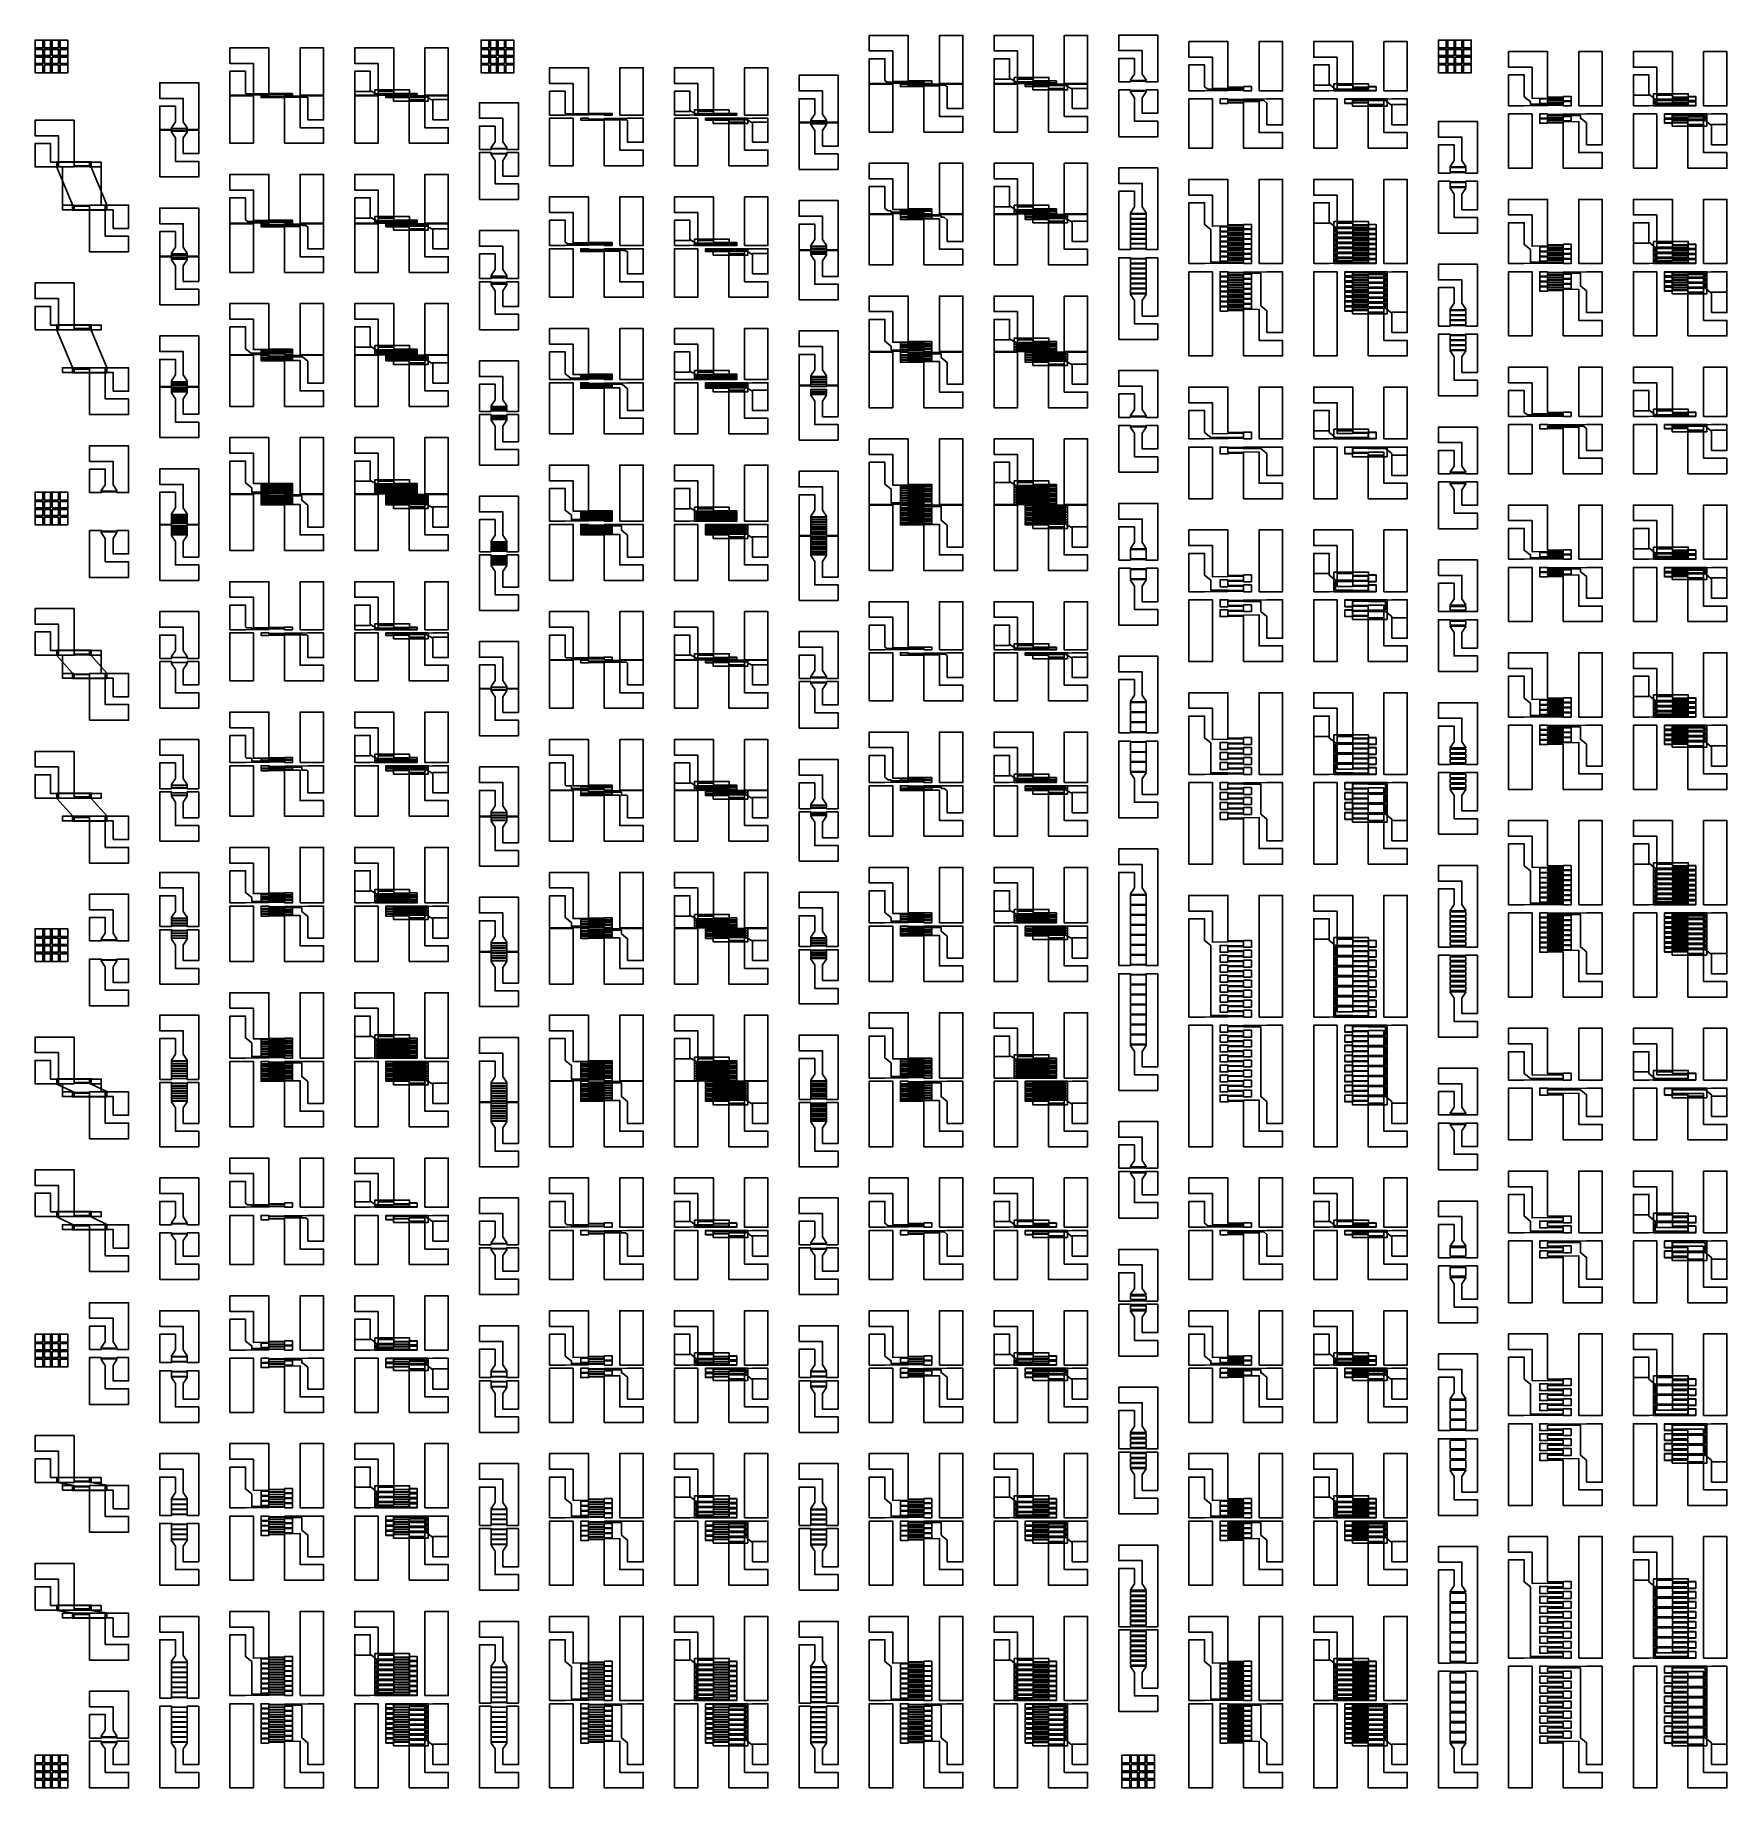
# Model space of a CAD drawing. Extents: x 34075 to 44925, y 3480 to 14722.
import ezdxf

# ---------------------------------------------------------------- set-up
doc = ezdxf.new("R2010")
doc.units = 0
for name, color, linetype in [('L1D0', 1, 'CONTINUOUS'), ('L2D0', 2, 'CONTINUOUS'), ('L3D0', 3, 'CONTINUOUS')]:
    doc.layers.add(name, color=color, linetype=linetype)

msp = doc.modelspace()

# ---------------------------------------------------------------- linework, layer by layer
at = {"layer": 'L1D0'}
for points in [[(34075, 14590), (34075, 14630), (34125, 14630), (34125, 14590)], [(34135, 14640), (34135, 14690), (34175, 14690), (34175, 14640)], [(34135, 14590), (34135, 14630), (34175, 14630), (34175, 14590)], [(34185, 14640), (34185, 14690), (34225, 14690), (34225, 14640)], [(34185, 14590), (34185, 14630), (34225, 14630), (34225, 14590)], [(34235, 14590), (34235, 14630), (34285, 14630), (34285, 14590)], [(35775, 14336), (35775, 14640), (35925, 14640), (35925, 14336)], [(36476, 14341), (36475, 14342), (36475, 14345), (36275, 14345), (36275, 14540), (36125, 14540), (36125, 14640), (36375, 14640), (36375, 14347), (36525, 14347), (36525, 14341)], [(36575, 14336), (36575, 14640), (36725, 14640), (36725, 14336)], [(36935, 14590), (36935, 14630), (36985, 14630), (36985, 14590)], [(36995, 14640), (36995, 14690), (37035, 14690), (37035, 14640)], [(36995, 14590), (36995, 14630), (37035, 14630), (37035, 14590)], [(37045, 14640), (37045, 14690), (37085, 14690), (37085, 14640)], [(37045, 14590), (37045, 14630), (37085, 14630), (37085, 14590)], [(37095, 14590), (37095, 14630), (37145, 14630), (37145, 14590)], [(39875, 14412), (39875, 14720), (40025, 14720), (40025, 14412)], [(40577, 14416), (40577, 14420), (40575, 14422), (40575, 14424), (40475, 14424), (40475, 14420), (40375, 14420), (40375, 14620), (40225, 14620), (40225, 14720), (40475, 14720), (40475, 14428), (40625, 14428), (40625, 14416)], [(40675, 14412), (40675, 14720), (40825, 14720), (40825, 14412)], [(41925, 14364), (41925, 14680), (42075, 14680), (42075, 14364)], [(42627, 14366), (42627, 14380), (42625, 14382), (42625, 14384), (42525, 14384), (42525, 14374), (42425, 14374), (42425, 14580), (42275, 14580), (42275, 14680), (42525, 14680), (42525, 14388), (42625, 14388), (42625, 14390), (42675, 14390), (42675, 14366)], [(42725, 14364), (42725, 14680), (42875, 14680), (42875, 14364)], [(43075, 14590), (43075, 14630), (43125, 14630), (43125, 14590)], [(43135, 14640), (43135, 14690), (43175, 14690), (43175, 14640)], [(43135, 14590), (43135, 14630), (43175, 14630), (43175, 14590)], [(43185, 14640), (43185, 14690), (43225, 14690), (43225, 14640)], [(43185, 14590), (43185, 14630), (43225, 14630), (43225, 14590)], [(43235, 14590), (43235, 14630), (43285, 14630), (43285, 14590)], [(43975, 14268), (43975, 14616), (44125, 14616), (44125, 14268)], [(44677, 14270), (44677, 14284), (44675, 14286), (44675, 14288), (44575, 14288), (44575, 14286), (44475, 14286), (44475, 14516), (44325, 14516), (44325, 14616), (44575, 14616), (44575, 14324), (44675, 14324), (44675, 14326), (44725, 14326), (44725, 14302), (44677, 14302), (44677, 14316), (44675, 14318), (44675, 14320), (44575, 14320), (44575, 14292), (44675, 14292), (44675, 14294), (44725, 14294), (44725, 14270)], [(44775, 14268), (44775, 14616), (44925, 14616), (44925, 14268)], [(34075, 14540), (34075, 14580), (34125, 14580), (34125, 14540)], [(34135, 14540), (34135, 14580), (34175, 14580), (34175, 14540)], [(34135, 14480), (34135, 14530), (34175, 14530), (34175, 14480)], [(34185, 14540), (34185, 14580), (34225, 14580), (34225, 14540)], [(34185, 14480), (34185, 14530), (34225, 14530), (34225, 14480)], [(34235, 14540), (34235, 14580), (34285, 14580), (34285, 14540)], [(36935, 14540), (36935, 14580), (36985, 14580), (36985, 14540)], [(36995, 14540), (36995, 14580), (37035, 14580), (37035, 14540)], [(36995, 14480), (36995, 14530), (37035, 14530), (37035, 14480)], [(37045, 14540), (37045, 14580), (37085, 14580), (37085, 14540)], [(37045, 14480), (37045, 14530), (37085, 14530), (37085, 14480)], [(37095, 14540), (37095, 14580), (37145, 14580), (37145, 14540)], [(37825, 14208), (37825, 14512), (37975, 14512), (37975, 14208)], [(38526, 14213), (38525, 14214), (38525, 14217), (38325, 14217), (38325, 14412), (38175, 14412), (38175, 14512), (38425, 14512), (38425, 14219), (38575, 14219), (38575, 14213)], [(38625, 14208), (38625, 14512), (38775, 14512), (38775, 14208)], [(40225, 14440), (40225, 14570), (40325, 14570), (40325, 14440)], [(42275, 14400), (42275, 14530), (42375, 14530), (42375, 14400)], [(43075, 14540), (43075, 14580), (43125, 14580), (43125, 14540)], [(43135, 14540), (43135, 14580), (43175, 14580), (43175, 14540)], [(43135, 14480), (43135, 14530), (43175, 14530), (43175, 14480)], [(43185, 14540), (43185, 14580), (43225, 14580), (43225, 14540)], [(43185, 14480), (43185, 14530), (43225, 14530), (43225, 14480)], [(43235, 14540), (43235, 14580), (43285, 14580), (43285, 14540)], [(36125, 14360), (36125, 14490), (36225, 14490), (36225, 14360)], [(39425, 14100), (39425, 14408), (39575, 14408), (39575, 14100)], [(40225, 14100), (40225, 14408), (40375, 14408), (40375, 14100)], [(40575, 14100), (40575, 14392), (40425, 14392), (40425, 14404), (40473, 14404), (40473, 14400), (40475, 14398), (40475, 14396), (40575, 14396), (40575, 14400), (40675, 14400), (40675, 14200), (40825, 14200), (40825, 14100)], [(44325, 14336), (44325, 14466), (44425, 14466), (44425, 14336)], [(35325, 14028), (35325, 14332), (35475, 14332), (35475, 14028)], [(36125, 14028), (36125, 14332), (36275, 14332), (36275, 14028)], [(36475, 14028), (36475, 14321), (36325, 14321), (36325, 14327), (36374, 14327), (36375, 14326), (36375, 14323), (36575, 14323), (36575, 14128), (36725, 14128), (36725, 14028)], [(36625, 14178), (36625, 14308), (36725, 14308), (36725, 14178)], [(38175, 14232), (38175, 14362), (38275, 14362), (38275, 14232)], [(40725, 14250), (40725, 14380), (40825, 14380), (40825, 14250)], [(41475, 13996), (41475, 14312), (41625, 14312), (41625, 13996)], [(42275, 13996), (42275, 14312), (42425, 14312), (42425, 13996)], [(42625, 13996), (42625, 14288), (42525, 14288), (42525, 14286), (42475, 14286), (42475, 14310), (42523, 14310), (42523, 14296), (42525, 14294), (42525, 14292), (42625, 14292), (42625, 14302), (42725, 14302), (42725, 14096), (42875, 14096), (42875, 13996)], [(34225, 13876), (34225, 14076), (34075, 14076), (34075, 14176), (34325, 14176), (34325, 13876)], [(37375, 13884), (37375, 14188), (37525, 14188), (37525, 13884)], [(38175, 13884), (38175, 14188), (38325, 14188), (38325, 13884)], [(38525, 13884), (38525, 14177), (38375, 14177), (38375, 14183), (38424, 14183), (38425, 14182), (38425, 14179), (38625, 14179), (38625, 13984), (38775, 13984), (38775, 13884)], [(42775, 14146), (42775, 14276), (42875, 14276), (42875, 14146)], [(43525, 13868), (43525, 14216), (43675, 14216), (43675, 13868)], [(44325, 13868), (44325, 14216), (44475, 14216), (44475, 13868)], [(44675, 13868), (44675, 14160), (44575, 14160), (44575, 14158), (44525, 14158), (44525, 14182), (44573, 14182), (44573, 14168), (44575, 14166), (44575, 14164), (44675, 14164), (44675, 14192), (44575, 14192), (44575, 14190), (44525, 14190), (44525, 14214), (44573, 14214), (44573, 14200), (44575, 14198), (44575, 14196), (44675, 14196), (44675, 14198), (44775, 14198), (44775, 13968), (44925, 13968), (44925, 13868)], [(38675, 14034), (38675, 14164), (38775, 14164), (38775, 14034)], [(44825, 14018), (44825, 14148), (44925, 14148), (44925, 14018)], [(34425, 13876), (34425, 13880), (34325, 13880), (34325, 13884), (34425, 13884), (34425, 13906), (34500, 13906), (34500, 13876)], [(35775, 13516), (35775, 13828), (35925, 13828), (35925, 13516)], [(36476, 13521), (36475, 13522), (36475, 13525), (36275, 13525), (36275, 13728), (36125, 13728), (36125, 13828), (36375, 13828), (36375, 13535), (36525, 13535), (36525, 13529), (36476, 13529), (36475, 13530), (36475, 13533), (36375, 13533), (36375, 13527), (36525, 13527), (36525, 13521)], [(36575, 13516), (36575, 13828), (36725, 13828), (36725, 13516)], [(39875, 13576), (39875, 13900), (40025, 13900), (40025, 13576)], [(40577, 13580), (40577, 13584), (40575, 13586), (40575, 13588), (40375, 13588), (40375, 13800), (40225, 13800), (40225, 13900), (40475, 13900), (40475, 13608), (40625, 13608), (40625, 13596), (40577, 13596), (40577, 13600), (40575, 13602), (40575, 13604), (40475, 13604), (40475, 13592), (40625, 13592), (40625, 13580)], [(40675, 13576), (40675, 13900), (40825, 13900), (40825, 13576)], [(40225, 13620), (40225, 13750), (40325, 13750), (40325, 13620)], [(41925, 13256), (41925, 13796), (42075, 13796), (42075, 13256)], [(42627, 13258), (42627, 13272), (42625, 13274), (42625, 13276), (42525, 13276), (42525, 13274), (42425, 13274), (42425, 13696), (42275, 13696), (42275, 13796), (42525, 13796), (42525, 13504), (42625, 13504), (42625, 13506), (42675, 13506), (42675, 13482), (42627, 13482), (42627, 13496), (42625, 13498), (42625, 13500), (42525, 13500), (42525, 13472), (42625, 13472), (42625, 13474), (42675, 13474), (42675, 13450), (42627, 13450), (42627, 13464), (42625, 13466), (42625, 13468), (42525, 13468), (42525, 13440), (42625, 13440), (42625, 13442), (42675, 13442), (42675, 13418), (42627, 13418), (42627, 13432), (42625, 13434), (42625, 13436), (42525, 13436), (42525, 13408), (42625, 13408), (42625, 13410), (42675, 13410), (42675, 13386), (42627, 13386), (42627, 13400), (42625, 13402), (42625, 13404), (42525, 13404), (42525, 13376), (42625, 13376), (42625, 13378), (42675, 13378), (42675, 13354), (42627, 13354), (42627, 13368), (42625, 13370), (42625, 13372), (42525, 13372), (42525, 13344), (42625, 13344), (42625, 13346), (42675, 13346), (42675, 13322), (42627, 13322), (42627, 13336), (42625, 13338), (42625, 13340), (42525, 13340), (42525, 13312), (42625, 13312), (42625, 13314), (42675, 13314), (42675, 13290), (42627, 13290), (42627, 13304), (42625, 13306), (42625, 13308), (42525, 13308), (42525, 13280), (42625, 13280), (42625, 13282), (42675, 13282), (42675, 13258)], [(42725, 13256), (42725, 13796), (42875, 13796), (42875, 13256)], [(34250, 13602), (34250, 13632), (34325, 13632), (34325, 13628), (34425, 13628), (34425, 13624), (34325, 13624), (34325, 13602)], [(34425, 13332), (34425, 13632), (34525, 13632), (34525, 13432), (34675, 13432), (34675, 13332)], [(36125, 13548), (36125, 13678), (36225, 13678), (36225, 13548)], [(37825, 13372), (37825, 13684), (37975, 13684), (37975, 13372)], [(38526, 13377), (38525, 13378), (38525, 13381), (38325, 13381), (38325, 13584), (38175, 13584), (38175, 13684), (38425, 13684), (38425, 13391), (38575, 13391), (38575, 13385), (38526, 13385), (38525, 13386), (38525, 13389), (38425, 13389), (38425, 13383), (38575, 13383), (38575, 13377)], [(38625, 13372), (38625, 13684), (38775, 13684), (38775, 13372)], [(42275, 13516), (42275, 13646), (42375, 13646), (42375, 13516)], [(43975, 13256), (43975, 13668), (44125, 13668), (44125, 13256)], [(44677, 13258), (44677, 13272), (44675, 13274), (44675, 13276), (44575, 13276), (44575, 13274), (44475, 13274), (44475, 13568), (44325, 13568), (44325, 13668), (44575, 13668), (44575, 13376), (44675, 13376), (44675, 13378), (44725, 13378), (44725, 13354), (44677, 13354), (44677, 13368), (44675, 13370), (44675, 13372), (44575, 13372), (44575, 13344), (44675, 13344), (44675, 13346), (44725, 13346), (44725, 13322), (44677, 13322), (44677, 13336), (44675, 13338), (44675, 13340), (44575, 13340), (44575, 13312), (44675, 13312), (44675, 13314), (44725, 13314), (44725, 13290), (44677, 13290), (44677, 13304), (44675, 13306), (44675, 13308), (44575, 13308), (44575, 13280), (44675, 13280), (44675, 13282), (44725, 13282), (44725, 13258)], [(44775, 13256), (44775, 13668), (44925, 13668), (44925, 13256)], [(35325, 13200), (35325, 13512), (35475, 13512), (35475, 13200)], [(36125, 13200), (36125, 13512), (36275, 13512), (36275, 13200)], [(36475, 13200), (36475, 13493), (36325, 13493), (36325, 13499), (36374, 13499), (36375, 13498), (36375, 13495), (36475, 13495), (36475, 13501), (36325, 13501), (36325, 13507), (36374, 13507), (36375, 13506), (36375, 13503), (36575, 13503), (36575, 13300), (36725, 13300), (36725, 13200)], [(38175, 13404), (38175, 13534), (38275, 13534), (38275, 13404)], [(39425, 13248), (39425, 13572), (39575, 13572), (39575, 13248)], [(40225, 13248), (40225, 13572), (40375, 13572), (40375, 13248)], [(40575, 13248), (40575, 13540), (40425, 13540), (40425, 13552), (40473, 13552), (40473, 13548), (40475, 13546), (40475, 13544), (40575, 13544), (40575, 13556), (40425, 13556), (40425, 13568), (40473, 13568), (40473, 13564), (40475, 13562), (40475, 13560), (40675, 13560), (40675, 13348), (40825, 13348), (40825, 13248)], [(40725, 13398), (40725, 13528), (40825, 13528), (40825, 13398)], [(44325, 13388), (44325, 13518), (44425, 13518), (44425, 13388)], [(36625, 13350), (36625, 13480), (36725, 13480), (36725, 13350)], [(37375, 13040), (37375, 13352), (37525, 13352), (37525, 13040)], [(38175, 13040), (38175, 13352), (38325, 13352), (38325, 13040)], [(38525, 13040), (38525, 13333), (38375, 13333), (38375, 13339), (38424, 13339), (38425, 13338), (38425, 13335), (38525, 13335), (38525, 13341), (38375, 13341), (38375, 13347), (38424, 13347), (38425, 13346), (38425, 13343), (38625, 13343), (38625, 13140), (38775, 13140), (38775, 13040)], [(38675, 13190), (38675, 13320), (38775, 13320), (38775, 13190)], [(41475, 12664), (41475, 13204), (41625, 13204), (41625, 12664)], [(42275, 12664), (42275, 13204), (42425, 13204), (42425, 12664)], [(42625, 12664), (42625, 12956), (42525, 12956), (42525, 12954), (42475, 12954), (42475, 12978), (42523, 12978), (42523, 12964), (42525, 12962), (42525, 12960), (42625, 12960), (42625, 12988), (42525, 12988), (42525, 12986), (42475, 12986), (42475, 13010), (42523, 13010), (42523, 12996), (42525, 12994), (42525, 12992), (42625, 12992), (42625, 13020), (42525, 13020), (42525, 13018), (42475, 13018), (42475, 13042), (42523, 13042), (42523, 13028), (42525, 13026), (42525, 13024), (42625, 13024), (42625, 13052), (42525, 13052), (42525, 13050), (42475, 13050), (42475, 13074), (42523, 13074), (42523, 13060), (42525, 13058), (42525, 13056), (42625, 13056), (42625, 13084), (42525, 13084), (42525, 13082), (42475, 13082), (42475, 13106), (42523, 13106), (42523, 13092), (42525, 13090), (42525, 13088), (42625, 13088), (42625, 13116), (42525, 13116), (42525, 13114), (42475, 13114), (42475, 13138), (42523, 13138), (42523, 13124), (42525, 13122), (42525, 13120), (42625, 13120), (42625, 13148), (42525, 13148), (42525, 13146), (42475, 13146), (42475, 13170), (42523, 13170), (42523, 13156), (42525, 13154), (42525, 13152), (42625, 13152), (42625, 13180), (42525, 13180), (42525, 13178), (42475, 13178), (42475, 13202), (42523, 13202), (42523, 13188), (42525, 13186), (42525, 13184), (42625, 13184), (42625, 13186), (42725, 13186), (42725, 12764), (42875, 12764), (42875, 12664)], [(43525, 12792), (43525, 13204), (43675, 13204), (43675, 12792)], [(44325, 12792), (44325, 13204), (44475, 13204), (44475, 12792)], [(44675, 12792), (44675, 13084), (44575, 13084), (44575, 13082), (44525, 13082), (44525, 13106), (44573, 13106), (44573, 13092), (44575, 13090), (44575, 13088), (44675, 13088), (44675, 13116), (44575, 13116), (44575, 13114), (44525, 13114), (44525, 13138), (44573, 13138), (44573, 13124), (44575, 13122), (44575, 13120), (44675, 13120), (44675, 13148), (44575, 13148), (44575, 13146), (44525, 13146), (44525, 13170), (44573, 13170), (44573, 13156), (44575, 13154), (44575, 13152), (44675, 13152), (44675, 13180), (44575, 13180), (44575, 13178), (44525, 13178), (44525, 13202), (44573, 13202), (44573, 13188), (44575, 13186), (44575, 13184), (44675, 13184), (44675, 13186), (44775, 13186), (44775, 12892), (44925, 12892), (44925, 12792)], [(34225, 12832), (34225, 13032), (34075, 13032), (34075, 13132), (34325, 13132), (34325, 12832)], [(39875, 12692), (39875, 13048), (40025, 13048), (40025, 12692)], [(40577, 12696), (40577, 12700), (40575, 12702), (40575, 12704), (40375, 12704), (40375, 12948), (40225, 12948), (40225, 13048), (40475, 13048), (40475, 12756), (40625, 12756), (40625, 12744), (40577, 12744), (40577, 12748), (40575, 12750), (40575, 12752), (40475, 12752), (40475, 12740), (40625, 12740), (40625, 12728), (40577, 12728), (40577, 12732), (40575, 12734), (40575, 12736), (40475, 12736), (40475, 12724), (40625, 12724), (40625, 12712), (40577, 12712), (40577, 12716), (40575, 12718), (40575, 12720), (40475, 12720), (40475, 12708), (40625, 12708), (40625, 12696)], [(40675, 12692), (40675, 13048), (40825, 13048), (40825, 12692)], [(44825, 12942), (44825, 13072), (44925, 13072), (44925, 12942)], [(35775, 12672), (35775, 13000), (35925, 13000), (35925, 12672)], [(36476, 12677), (36475, 12678), (36475, 12681), (36275, 12681), (36275, 12900), (36125, 12900), (36125, 13000), (36375, 13000), (36375, 12707), (36525, 12707), (36525, 12701), (36476, 12701), (36475, 12702), (36475, 12705), (36375, 12705), (36375, 12699), (36525, 12699), (36525, 12693), (36476, 12693), (36475, 12694), (36475, 12697), (36375, 12697), (36375, 12691), (36525, 12691), (36525, 12685), (36476, 12685), (36475, 12686), (36475, 12689), (36375, 12689), (36375, 12683), (36525, 12683), (36525, 12677)], [(36575, 12672), (36575, 13000), (36725, 13000), (36725, 12672)], [(42775, 12814), (42775, 12944), (42875, 12944), (42875, 12814)], [(34425, 12832), (34425, 12836), (34325, 12836), (34325, 12840), (34425, 12840), (34425, 12862), (34500, 12862), (34500, 12832)], [(36125, 12720), (36125, 12850), (36225, 12850), (36225, 12720)], [(37825, 12512), (37825, 12840), (37975, 12840), (37975, 12512)], [(38526, 12517), (38525, 12518), (38525, 12521), (38325, 12521), (38325, 12740), (38175, 12740), (38175, 12840), (38425, 12840), (38425, 12547), (38575, 12547), (38575, 12541), (38526, 12541), (38525, 12542), (38525, 12545), (38425, 12545), (38425, 12539), (38575, 12539), (38575, 12533), (38526, 12533), (38525, 12534), (38525, 12537), (38425, 12537), (38425, 12531), (38575, 12531), (38575, 12525), (38526, 12525), (38525, 12526), (38525, 12529), (38425, 12529), (38425, 12523), (38575, 12523), (38575, 12517)], [(38625, 12512), (38625, 12840), (38775, 12840), (38775, 12512)], [(40225, 12768), (40225, 12898), (40325, 12898), (40325, 12768)], [(35325, 12340), (35325, 12668), (35475, 12668), (35475, 12340)], [(36125, 12340), (36125, 12668), (36275, 12668), (36275, 12340)], [(36475, 12340), (36475, 12633), (36325, 12633), (36325, 12639), (36374, 12639), (36375, 12638), (36375, 12635), (36475, 12635), (36475, 12641), (36325, 12641), (36325, 12647), (36374, 12647), (36375, 12646), (36375, 12643), (36475, 12643), (36475, 12649), (36325, 12649), (36325, 12655), (36374, 12655), (36375, 12654), (36375, 12651), (36475, 12651), (36475, 12657), (36325, 12657), (36325, 12663), (36374, 12663), (36375, 12662), (36375, 12659), (36575, 12659), (36575, 12440), (36725, 12440), (36725, 12340)], [(36625, 12490), (36625, 12620), (36725, 12620), (36725, 12490)], [(38175, 12560), (38175, 12690), (38275, 12690), (38275, 12560)], [(39425, 12332), (39425, 12688), (39575, 12688), (39575, 12332)], [(40225, 12332), (40225, 12688), (40375, 12688), (40375, 12332)], [(40575, 12332), (40575, 12624), (40425, 12624), (40425, 12636), (40473, 12636), (40473, 12632), (40475, 12630), (40475, 12628), (40575, 12628), (40575, 12640), (40425, 12640), (40425, 12652), (40473, 12652), (40473, 12648), (40475, 12646), (40475, 12644), (40575, 12644), (40575, 12656), (40425, 12656), (40425, 12668), (40473, 12668), (40473, 12664), (40475, 12662), (40475, 12660), (40575, 12660), (40575, 12672), (40425, 12672), (40425, 12684), (40473, 12684), (40473, 12680), (40475, 12678), (40475, 12676), (40675, 12676), (40675, 12432), (40825, 12432), (40825, 12332)], [(40725, 12482), (40725, 12612), (40825, 12612), (40825, 12482)], [(43975, 12276), (43975, 12592), (44125, 12592), (44125, 12276)], [(44677, 12278), (44677, 12292), (44675, 12294), (44575, 12294), (44575, 12286), (44475, 12286), (44475, 12492), (44325, 12492), (44325, 12592), (44575, 12592), (44575, 12302), (44725, 12302), (44725, 12278)], [(44775, 12276), (44775, 12592), (44925, 12592), (44925, 12276)], [(34250, 12558), (34250, 12588), (34325, 12588), (34325, 12584), (34425, 12584), (34425, 12580), (34325, 12580), (34325, 12558)], [(34425, 12288), (34425, 12588), (34525, 12588), (34525, 12388), (34675, 12388), (34675, 12288)], [(37375, 12164), (37375, 12492), (37525, 12492), (37525, 12164)], [(38175, 12164), (38175, 12492), (38325, 12492), (38325, 12164)], [(38525, 12164), (38525, 12457), (38375, 12457), (38375, 12463), (38424, 12463), (38425, 12462), (38425, 12459), (38525, 12459), (38525, 12465), (38375, 12465), (38375, 12471), (38424, 12471), (38425, 12470), (38425, 12467), (38525, 12467), (38525, 12473), (38375, 12473), (38375, 12479), (38424, 12479), (38425, 12478), (38425, 12475), (38525, 12475), (38525, 12481), (38375, 12481), (38375, 12487), (38424, 12487), (38425, 12486), (38425, 12483), (38625, 12483), (38625, 12264), (38775, 12264), (38775, 12164)], [(38675, 12314), (38675, 12444), (38775, 12444), (38775, 12314)], [(41925, 12132), (41925, 12464), (42075, 12464), (42075, 12132)], [(42627, 12134), (42627, 12164), (42625, 12166), (42625, 12168), (42525, 12168), (42525, 12166), (42425, 12166), (42425, 12364), (42275, 12364), (42275, 12464), (42525, 12464), (42525, 12172), (42625, 12172), (42625, 12174), (42675, 12174), (42675, 12134)], [(42725, 12132), (42725, 12464), (42875, 12464), (42875, 12132)], [(44325, 12312), (44325, 12442), (44425, 12442), (44425, 12312)], [(42275, 12184), (42275, 12314), (42375, 12314), (42375, 12184)], [(43525, 11908), (43525, 12224), (43675, 12224), (43675, 11908)], [(44325, 11908), (44325, 12224), (44475, 12224), (44475, 11908)], [(44675, 11908), (44675, 12198), (44525, 12198), (44525, 12222), (44573, 12222), (44573, 12208), (44575, 12206), (44675, 12206), (44675, 12214), (44775, 12214), (44775, 12008), (44925, 12008), (44925, 11908)], [(44825, 12058), (44825, 12188), (44925, 12188), (44925, 12058)], [(35775, 11780), (35775, 12140), (35925, 12140), (35925, 11780)], [(36476, 11785), (36475, 11786), (36475, 11789), (36275, 11789), (36275, 12040), (36125, 12040), (36125, 12140), (36375, 12140), (36375, 11847), (36525, 11847), (36525, 11841), (36476, 11841), (36475, 11842), (36475, 11845), (36375, 11845), (36375, 11839), (36525, 11839), (36525, 11833), (36476, 11833), (36475, 11834), (36475, 11837), (36375, 11837), (36375, 11831), (36525, 11831), (36525, 11825), (36476, 11825), (36475, 11826), (36475, 11829), (36375, 11829), (36375, 11823), (36525, 11823), (36525, 11817), (36476, 11817), (36475, 11818), (36475, 11821), (36375, 11821), (36375, 11815), (36525, 11815), (36525, 11809), (36476, 11809), (36475, 11810), (36475, 11813), (36375, 11813), (36375, 11807), (36525, 11807), (36525, 11801), (36476, 11801), (36475, 11802), (36475, 11805), (36375, 11805), (36375, 11799), (36525, 11799), (36525, 11793), (36476, 11793), (36475, 11794), (36475, 11797), (36375, 11797), (36375, 11791), (36525, 11791), (36525, 11785)], [(36575, 11780), (36575, 12140), (36725, 12140), (36725, 11780)], [(39875, 11712), (39875, 12132), (40025, 12132), (40025, 11712)], [(40577, 11716), (40577, 11720), (40575, 11722), (40575, 11724), (40375, 11724), (40375, 12032), (40225, 12032), (40225, 12132), (40475, 12132), (40475, 11840), (40625, 11840), (40625, 11828), (40577, 11828), (40577, 11832), (40575, 11834), (40575, 11836), (40475, 11836), (40475, 11824), (40625, 11824), (40625, 11812), (40577, 11812), (40577, 11816), (40575, 11818), (40575, 11820), (40475, 11820), (40475, 11808), (40625, 11808), (40625, 11796), (40577, 11796), (40577, 11800), (40575, 11802), (40575, 11804), (40475, 11804), (40475, 11792), (40625, 11792), (40625, 11780), (40577, 11780), (40577, 11784), (40575, 11786), (40575, 11788), (40475, 11788), (40475, 11776), (40625, 11776), (40625, 11764), (40577, 11764), (40577, 11768), (40575, 11770), (40575, 11772), (40475, 11772), (40475, 11760), (40625, 11760), (40625, 11748), (40577, 11748), (40577, 11752), (40575, 11754), (40575, 11756), (40475, 11756), (40475, 11744), (40625, 11744), (40625, 11732), (40577, 11732), (40577, 11736), (40575, 11738), (40575, 11740), (40475, 11740), (40475, 11728), (40625, 11728), (40625, 11716)], [(40675, 11712), (40675, 12132), (40825, 12132), (40825, 11712)], [(41475, 11748), (41475, 12080), (41625, 12080), (41625, 11748)], [(42275, 11748), (42275, 12080), (42425, 12080), (42425, 11748)], [(42625, 11748), (42625, 12040), (42525, 12040), (42525, 12038), (42475, 12038), (42475, 12078), (42523, 12078), (42523, 12048), (42525, 12046), (42525, 12044), (42625, 12044), (42625, 12046), (42725, 12046), (42725, 11848), (42875, 11848), (42875, 11748)], [(36125, 11860), (36125, 11990), (36225, 11990), (36225, 11860)], [(37825, 11604), (37825, 11964), (37975, 11964), (37975, 11604)], [(38526, 11609), (38525, 11610), (38525, 11613), (38325, 11613), (38325, 11864), (38175, 11864), (38175, 11964), (38425, 11964), (38425, 11671), (38575, 11671), (38575, 11665), (38526, 11665), (38525, 11666), (38525, 11669), (38425, 11669), (38425, 11663), (38575, 11663), (38575, 11657), (38526, 11657), (38525, 11658), (38525, 11661), (38425, 11661), (38425, 11655), (38575, 11655), (38575, 11649), (38526, 11649), (38525, 11650), (38525, 11653), (38425, 11653), (38425, 11647), (38575, 11647), (38575, 11641), (38526, 11641), (38525, 11642), (38525, 11645), (38425, 11645), (38425, 11639), (38575, 11639), (38575, 11633), (38526, 11633), (38525, 11634), (38525, 11637), (38425, 11637), (38425, 11631), (38575, 11631), (38575, 11625), (38526, 11625), (38525, 11626), (38525, 11629), (38425, 11629), (38425, 11623), (38575, 11623), (38575, 11617), (38526, 11617), (38525, 11618), (38525, 11621), (38425, 11621), (38425, 11615), (38575, 11615), (38575, 11609)], [(38625, 11604), (38625, 11964), (38775, 11964), (38775, 11604)], [(40225, 11852), (40225, 11982), (40325, 11982), (40325, 11852)], [(42775, 11898), (42775, 12028), (42875, 12028), (42875, 11898)], [(38175, 11684), (38175, 11814), (38275, 11814), (38275, 11684)], [(34075, 11690), (34075, 11730), (34125, 11730), (34125, 11690)], [(34135, 11740), (34135, 11790), (34175, 11790), (34175, 11740)], [(34135, 11690), (34135, 11730), (34175, 11730), (34175, 11690)], [(34185, 11740), (34185, 11790), (34225, 11790), (34225, 11740)], [(34185, 11690), (34185, 11730), (34225, 11730), (34225, 11690)], [(34235, 11690), (34235, 11730), (34285, 11730), (34285, 11690)], [(35325, 11416), (35325, 11776), (35475, 11776), (35475, 11416)], [(36125, 11416), (36125, 11776), (36275, 11776), (36275, 11416)], [(36475, 11416), (36475, 11709), (36325, 11709), (36325, 11715), (36374, 11715), (36375, 11714), (36375, 11711), (36475, 11711), (36475, 11717), (36325, 11717), (36325, 11723), (36374, 11723), (36375, 11722), (36375, 11719), (36475, 11719), (36475, 11725), (36325, 11725), (36325, 11731), (36374, 11731), (36375, 11730), (36375, 11727), (36475, 11727), (36475, 11733), (36325, 11733), (36325, 11739), (36374, 11739), (36375, 11738), (36375, 11735), (36475, 11735), (36475, 11741), (36325, 11741), (36325, 11747), (36374, 11747), (36375, 11746), (36375, 11743), (36475, 11743), (36475, 11749), (36325, 11749), (36325, 11755), (36374, 11755), (36375, 11754), (36375, 11751), (36475, 11751), (36475, 11757), (36325, 11757), (36325, 11763), (36374, 11763), (36375, 11762), (36375, 11759), (36475, 11759), (36475, 11765), (36325, 11765), (36325, 11771), (36374, 11771), (36375, 11770), (36375, 11767), (36575, 11767), (36575, 11516), (36725, 11516), (36725, 11416)], [(36625, 11566), (36625, 11696), (36725, 11696), (36725, 11566)], [(39425, 11288), (39425, 11708), (39575, 11708), (39575, 11288)], [(40225, 11288), (40225, 11708), (40375, 11708), (40375, 11288)], [(40575, 11288), (40575, 11580), (40425, 11580), (40425, 11592), (40473, 11592), (40473, 11588), (40475, 11586), (40475, 11584), (40575, 11584), (40575, 11596), (40425, 11596), (40425, 11608), (40473, 11608), (40473, 11604), (40475, 11602), (40475, 11600), (40575, 11600), (40575, 11612), (40425, 11612), (40425, 11624), (40473, 11624), (40473, 11620), (40475, 11618), (40475, 11616), (40575, 11616), (40575, 11628), (40425, 11628), (40425, 11640), (40473, 11640), (40473, 11636), (40475, 11634), (40475, 11632), (40575, 11632), (40575, 11644), (40425, 11644), (40425, 11656), (40473, 11656), (40473, 11652), (40475, 11650), (40475, 11648), (40575, 11648), (40575, 11660), (40425, 11660), (40425, 11672), (40473, 11672), (40473, 11668), (40475, 11666), (40475, 11664), (40575, 11664), (40575, 11676), (40425, 11676), (40425, 11688), (40473, 11688), (40473, 11684), (40475, 11682), (40475, 11680), (40575, 11680), (40575, 11692), (40425, 11692), (40425, 11704), (40473, 11704), (40473, 11700), (40475, 11698), (40475, 11696), (40675, 11696), (40675, 11388), (40825, 11388), (40825, 11288)], [(43975, 11360), (43975, 11708), (44125, 11708), (44125, 11360)], [(44677, 11362), (44677, 11376), (44675, 11378), (44475, 11378), (44475, 11608), (44325, 11608), (44325, 11708), (44575, 11708), (44575, 11418), (44725, 11418), (44725, 11394), (44677, 11394), (44677, 11408), (44675, 11410), (44575, 11410), (44575, 11386), (44725, 11386), (44725, 11362)], [(44775, 11360), (44775, 11708), (44925, 11708), (44925, 11360)], [(34075, 11640), (34075, 11680), (34125, 11680), (34125, 11640)], [(34135, 11640), (34135, 11680), (34175, 11680), (34175, 11640)], [(34135, 11580), (34135, 11630), (34175, 11630), (34175, 11580)], [(34185, 11640), (34185, 11680), (34225, 11680), (34225, 11640)], [(34185, 11580), (34185, 11630), (34225, 11630), (34225, 11580)], [(34235, 11640), (34235, 11680), (34285, 11680), (34285, 11640)], [(37375, 11224), (37375, 11584), (37525, 11584), (37525, 11224)], [(38175, 11224), (38175, 11584), (38325, 11584), (38325, 11224)], [(38525, 11224), (38525, 11517), (38375, 11517), (38375, 11523), (38424, 11523), (38425, 11522), (38425, 11519), (38525, 11519), (38525, 11525), (38375, 11525), (38375, 11531), (38424, 11531), (38425, 11530), (38425, 11527), (38525, 11527), (38525, 11533), (38375, 11533), (38375, 11539), (38424, 11539), (38425, 11538), (38425, 11535), (38525, 11535), (38525, 11541), (38375, 11541), (38375, 11547), (38424, 11547), (38425, 11546), (38425, 11543), (38525, 11543), (38525, 11549), (38375, 11549), (38375, 11555), (38424, 11555), (38425, 11554), (38425, 11551), (38525, 11551), (38525, 11557), (38375, 11557), (38375, 11563), (38424, 11563), (38425, 11562), (38425, 11559), (38525, 11559), (38525, 11565), (38375, 11565), (38375, 11571), (38424, 11571), (38425, 11570), (38425, 11567), (38525, 11567), (38525, 11573), (38375, 11573), (38375, 11579), (38424, 11579), (38425, 11578), (38425, 11575), (38625, 11575), (38625, 11324), (38775, 11324), (38775, 11224)], [(38675, 11374), (38675, 11504), (38775, 11504), (38775, 11374)], [(40725, 11438), (40725, 11568), (40825, 11568), (40825, 11438)], [(41925, 11152), (41925, 11548), (42075, 11548), (42075, 11152)], [(42627, 11154), (42627, 11184), (42625, 11186), (42625, 11188), (42525, 11188), (42525, 11186), (42425, 11186), (42425, 11448), (42275, 11448), (42275, 11548), (42525, 11548), (42525, 11256), (42625, 11256), (42625, 11258), (42675, 11258), (42675, 11218), (42627, 11218), (42627, 11248), (42625, 11250), (42625, 11252), (42525, 11252), (42525, 11192), (42625, 11192), (42625, 11194), (42675, 11194), (42675, 11154)], [(42725, 11152), (42725, 11548), (42875, 11548), (42875, 11152)], [(44325, 11428), (44325, 11558), (44425, 11558), (44425, 11428)], [(42275, 11268), (42275, 11398), (42375, 11398), (42375, 11268)], [(43525, 10960), (43525, 11308), (43675, 11308), (43675, 10960)], [(44325, 10960), (44325, 11308), (44475, 11308), (44475, 10960)], [(44675, 10960), (44675, 11250), (44525, 11250), (44525, 11274), (44573, 11274), (44573, 11260), (44575, 11258), (44675, 11258), (44675, 11282), (44525, 11282), (44525, 11306), (44573, 11306), (44573, 11292), (44575, 11290), (44775, 11290), (44775, 11060), (44925, 11060), (44925, 10960)], [(35775, 10908), (35775, 11216), (35925, 11216), (35925, 10908)], [(36477, 10912), (36477, 10916), (36475, 10918), (36475, 10921), (36375, 10921), (36375, 10918), (36275, 10918), (36275, 11116), (36125, 11116), (36125, 11216), (36375, 11216), (36375, 10923), (36475, 10923), (36475, 10924), (36525, 10924), (36525, 10912)], [(36575, 10908), (36575, 11216), (36725, 11216), (36725, 10908)], [(44825, 11110), (44825, 11240), (44925, 11240), (44925, 11110)], [(34225, 10744), (34225, 10944), (34075, 10944), (34075, 11044), (34325, 11044), (34325, 10744)], [(36125, 10936), (36125, 11066), (36225, 11066), (36225, 10936)], [(37825, 10716), (37825, 11024), (37975, 11024), (37975, 10716)], [(38527, 10720), (38527, 10724), (38525, 10726), (38525, 10729), (38425, 10729), (38425, 10726), (38325, 10726), (38325, 10924), (38175, 10924), (38175, 11024), (38425, 11024), (38425, 10731), (38525, 10731), (38525, 10732), (38575, 10732), (38575, 10720)], [(38625, 10716), (38625, 11024), (38775, 11024), (38775, 10716)], [(39875, 10780), (39875, 11088), (40025, 11088), (40025, 10780)], [(40577, 10784), (40577, 10788), (40575, 10790), (40575, 10792), (40475, 10792), (40475, 10788), (40375, 10788), (40375, 10988), (40225, 10988), (40225, 11088), (40475, 11088), (40475, 10796), (40625, 10796), (40625, 10784)], [(40675, 10780), (40675, 11088), (40825, 11088), (40825, 10780)], [(41475, 10704), (41475, 11100), (41625, 11100), (41625, 10704)], [(42275, 10704), (42275, 11100), (42425, 11100), (42425, 10704)], [(42625, 10704), (42625, 10996), (42525, 10996), (42525, 10994), (42475, 10994), (42475, 11034), (42523, 11034), (42523, 11004), (42525, 11002), (42525, 11000), (42625, 11000), (42625, 11060), (42525, 11060), (42525, 11058), (42475, 11058), (42475, 11098), (42523, 11098), (42523, 11068), (42525, 11066), (42525, 11064), (42625, 11064), (42625, 11066), (42725, 11066), (42725, 10804), (42875, 10804), (42875, 10704)], [(40225, 10808), (40225, 10938), (40325, 10938), (40325, 10808)], [(42775, 10854), (42775, 10984), (42875, 10984), (42875, 10854)], [(35325, 10580), (35325, 10888), (35475, 10888), (35475, 10580)], [(36125, 10580), (36125, 10888), (36275, 10888), (36275, 10580)], [(36475, 10580), (36475, 10873), (36375, 10873), (36375, 10872), (36325, 10872), (36325, 10884), (36373, 10884), (36373, 10880), (36375, 10878), (36375, 10875), (36475, 10875), (36475, 10878), (36575, 10878), (36575, 10680), (36725, 10680), (36725, 10580)], [(36625, 10730), (36625, 10860), (36725, 10860), (36725, 10730)], [(38175, 10744), (38175, 10874), (38275, 10874), (38275, 10744)], [(34425, 10744), (34425, 10748), (34325, 10748), (34325, 10752), (34425, 10752), (34425, 10774), (34500, 10774), (34500, 10744)], [(37375, 10404), (37375, 10712), (37525, 10712), (37525, 10404)], [(38175, 10404), (38175, 10712), (38325, 10712), (38325, 10404)], [(38525, 10404), (38525, 10697), (38425, 10697), (38425, 10696), (38375, 10696), (38375, 10708), (38423, 10708), (38423, 10704), (38425, 10702), (38425, 10699), (38525, 10699), (38525, 10702), (38625, 10702), (38625, 10504), (38775, 10504), (38775, 10404)], [(38675, 10554), (38675, 10684), (38775, 10684), (38775, 10554)], [(39425, 10452), (39425, 10760), (39575, 10760), (39575, 10452)], [(40225, 10452), (40225, 10760), (40375, 10760), (40375, 10452)], [(40575, 10452), (40575, 10744), (40425, 10744), (40425, 10756), (40473, 10756), (40473, 10752), (40475, 10750), (40475, 10748), (40575, 10748), (40575, 10752), (40675, 10752), (40675, 10552), (40825, 10552), (40825, 10452)], [(40725, 10602), (40725, 10732), (40825, 10732), (40825, 10602)], [(43975, 10348), (43975, 10760), (44125, 10760), (44125, 10348)], [(44677, 10350), (44677, 10364), (44675, 10366), (44475, 10366), (44475, 10660), (44325, 10660), (44325, 10760), (44575, 10760), (44575, 10470), (44725, 10470), (44725, 10446), (44677, 10446), (44677, 10460), (44675, 10462), (44575, 10462), (44575, 10438), (44725, 10438), (44725, 10414), (44677, 10414), (44677, 10428), (44675, 10430), (44575, 10430), (44575, 10406), (44725, 10406), (44725, 10382), (44677, 10382), (44677, 10396), (44675, 10398), (44575, 10398), (44575, 10374), (44725, 10374), (44725, 10350)], [(44775, 10348), (44775, 10760), (44925, 10760), (44925, 10348)], [(34250, 10598), (34250, 10628), (34325, 10628), (34325, 10624), (34425, 10624), (34425, 10620), (34325, 10620), (34325, 10598)], [(34425, 10328), (34425, 10628), (34525, 10628), (34525, 10428), (34675, 10428), (34675, 10328)], [(44325, 10480), (44325, 10610), (44425, 10610), (44425, 10480)], [(41925, 9980), (41925, 10504), (42075, 10504), (42075, 9980)], [(42627, 9982), (42627, 10012), (42625, 10014), (42625, 10016), (42525, 10016), (42525, 10014), (42425, 10014), (42425, 10404), (42275, 10404), (42275, 10504), (42525, 10504), (42525, 10212), (42625, 10212), (42625, 10214), (42675, 10214), (42675, 10174), (42627, 10174), (42627, 10204), (42625, 10206), (42625, 10208), (42525, 10208), (42525, 10148), (42625, 10148), (42625, 10150), (42675, 10150), (42675, 10110), (42627, 10110), (42627, 10140), (42625, 10142), (42625, 10144), (42525, 10144), (42525, 10084), (42625, 10084), (42625, 10086), (42675, 10086), (42675, 10046), (42627, 10046), (42627, 10076), (42625, 10078), (42625, 10080), (42525, 10080), (42525, 10020), (42625, 10020), (42625, 10022), (42675, 10022), (42675, 9982)], [(42725, 9980), (42725, 10504), (42875, 10504), (42875, 9980)], [(35775, 10056), (35775, 10380), (35925, 10380), (35925, 10056)], [(36477, 10060), (36477, 10064), (36475, 10066), (36475, 10069), (36375, 10069), (36375, 10068), (36275, 10068), (36275, 10280), (36125, 10280), (36125, 10380), (36375, 10380), (36375, 10087), (36475, 10087), (36475, 10088), (36525, 10088), (36525, 10076), (36477, 10076), (36477, 10080), (36475, 10082), (36475, 10085), (36375, 10085), (36375, 10071), (36475, 10071), (36475, 10072), (36525, 10072), (36525, 10060)], [(36575, 10056), (36575, 10380), (36725, 10380), (36725, 10056)], [(42275, 10224), (42275, 10354), (42375, 10354), (42375, 10224)], [(39875, 9928), (39875, 10252), (40025, 10252), (40025, 9928)], [(40577, 9932), (40577, 9936), (40575, 9938), (40575, 9940), (40375, 9940), (40375, 10152), (40225, 10152), (40225, 10252), (40475, 10252), (40475, 9960), (40625, 9960), (40625, 9948), (40577, 9948), (40577, 9952), (40575, 9954), (40575, 9956), (40475, 9956), (40475, 9944), (40625, 9944), (40625, 9932)], [(40675, 9928), (40675, 10252), (40825, 10252), (40825, 9928)], [(43525, 9884), (43525, 10296), (43675, 10296), (43675, 9884)], [(44325, 9884), (44325, 10296), (44475, 10296), (44475, 9884)], [(44675, 9884), (44675, 10174), (44525, 10174), (44525, 10198), (44573, 10198), (44573, 10184), (44575, 10182), (44675, 10182), (44675, 10206), (44525, 10206), (44525, 10230), (44573, 10230), (44573, 10216), (44575, 10214), (44675, 10214), (44675, 10238), (44525, 10238), (44525, 10262), (44573, 10262), (44573, 10248), (44575, 10246), (44675, 10246), (44675, 10270), (44525, 10270), (44525, 10294), (44573, 10294), (44573, 10280), (44575, 10278), (44775, 10278), (44775, 9984), (44925, 9984), (44925, 9884)], [(34225, 9828), (34225, 10028), (34075, 10028), (34075, 10128), (34325, 10128), (34325, 9828)], [(36125, 10100), (36125, 10230), (36225, 10230), (36225, 10100)], [(37825, 9880), (37825, 10204), (37975, 10204), (37975, 9880)], [(38527, 9884), (38527, 9888), (38525, 9890), (38525, 9893), (38425, 9893), (38425, 9892), (38325, 9892), (38325, 10104), (38175, 10104), (38175, 10204), (38425, 10204), (38425, 9911), (38525, 9911), (38525, 9912), (38575, 9912), (38575, 9900), (38527, 9900), (38527, 9904), (38525, 9906), (38525, 9909), (38425, 9909), (38425, 9895), (38525, 9895), (38525, 9896), (38575, 9896), (38575, 9884)], [(38625, 9880), (38625, 10204), (38775, 10204), (38775, 9880)], [(44825, 10034), (44825, 10164), (44925, 10164), (44925, 10034)], [(35325, 9712), (35325, 10036), (35475, 10036), (35475, 9712)], [(36125, 9712), (36125, 10036), (36275, 10036), (36275, 9712)], [(36475, 9712), (36475, 10005), (36375, 10005), (36375, 10004), (36325, 10004), (36325, 10016), (36373, 10016), (36373, 10012), (36375, 10010), (36375, 10007), (36475, 10007), (36475, 10021), (36375, 10021), (36375, 10020), (36325, 10020), (36325, 10032), (36373, 10032), (36373, 10028), (36375, 10026), (36375, 10023), (36475, 10023), (36475, 10024), (36575, 10024), (36575, 9812), (36725, 9812), (36725, 9712)], [(38175, 9924), (38175, 10054), (38275, 10054), (38275, 9924)], [(40225, 9972), (40225, 10102), (40325, 10102), (40325, 9972)], [(36625, 9862), (36625, 9992), (36725, 9992), (36725, 9862)], [(39425, 9584), (39425, 9908), (39575, 9908), (39575, 9584)], [(40225, 9584), (40225, 9908), (40375, 9908), (40375, 9584)], [(40575, 9584), (40575, 9876), (40425, 9876), (40425, 9888), (40473, 9888), (40473, 9884), (40475, 9882), (40475, 9880), (40575, 9880), (40575, 9892), (40425, 9892), (40425, 9904), (40473, 9904), (40473, 9900), (40475, 9898), (40475, 9896), (40675, 9896), (40675, 9684), (40825, 9684), (40825, 9584)], [(41475, 9404), (41475, 9928), (41625, 9928), (41625, 9404)], [(42275, 9404), (42275, 9928), (42425, 9928), (42425, 9404)], [(42625, 9404), (42625, 9696), (42525, 9696), (42525, 9694), (42475, 9694), (42475, 9734), (42523, 9734), (42523, 9704), (42525, 9702), (42525, 9700), (42625, 9700), (42625, 9760), (42525, 9760), (42525, 9758), (42475, 9758), (42475, 9798), (42523, 9798), (42523, 9768), (42525, 9766), (42525, 9764), (42625, 9764), (42625, 9824), (42525, 9824), (42525, 9822), (42475, 9822), (42475, 9862), (42523, 9862), (42523, 9832), (42525, 9830), (42525, 9828), (42625, 9828), (42625, 9888), (42525, 9888), (42525, 9886), (42475, 9886), (42475, 9926), (42523, 9926), (42523, 9896), (42525, 9894), (42525, 9892), (42625, 9892), (42625, 9894), (42725, 9894), (42725, 9504), (42875, 9504), (42875, 9404)], [(34425, 9828), (34425, 9832), (34325, 9832), (34325, 9836), (34425, 9836), (34425, 9858), (34500, 9858), (34500, 9828)], [(37375, 9552), (37375, 9876), (37525, 9876), (37525, 9552)], [(38175, 9552), (38175, 9876), (38325, 9876), (38325, 9552)], [(38525, 9552), (38525, 9845), (38425, 9845), (38425, 9844), (38375, 9844), (38375, 9856), (38423, 9856), (38423, 9852), (38425, 9850), (38425, 9847), (38525, 9847), (38525, 9861), (38425, 9861), (38425, 9860), (38375, 9860), (38375, 9872), (38423, 9872), (38423, 9868), (38425, 9866), (38425, 9863), (38525, 9863), (38525, 9864), (38625, 9864), (38625, 9652), (38775, 9652), (38775, 9552)], [(38675, 9702), (38675, 9832), (38775, 9832), (38775, 9702)], [(40725, 9734), (40725, 9864), (40825, 9864), (40825, 9734)], [(34250, 9682), (34250, 9712), (34325, 9712), (34325, 9708), (34425, 9708), (34425, 9704), (34325, 9704), (34325, 9682)], [(34425, 9412), (34425, 9712), (34525, 9712), (34525, 9512), (34675, 9512), (34675, 9412)], [(42775, 9554), (42775, 9684), (42875, 9684), (42875, 9554)], [(43975, 9144), (43975, 9684), (44125, 9684), (44125, 9144)], [(44677, 9146), (44677, 9160), (44675, 9162), (44475, 9162), (44475, 9584), (44325, 9584), (44325, 9684), (44575, 9684), (44575, 9394), (44725, 9394), (44725, 9370), (44677, 9370), (44677, 9384), (44675, 9386), (44575, 9386), (44575, 9362), (44725, 9362), (44725, 9338), (44677, 9338), (44677, 9352), (44675, 9354), (44575, 9354), (44575, 9330), (44725, 9330), (44725, 9306), (44677, 9306), (44677, 9320), (44675, 9322), (44575, 9322), (44575, 9298), (44725, 9298), (44725, 9274), (44677, 9274), (44677, 9288), (44675, 9290), (44575, 9290), (44575, 9266), (44725, 9266), (44725, 9242), (44677, 9242), (44677, 9256), (44675, 9258), (44575, 9258), (44575, 9234), (44725, 9234), (44725, 9210), (44677, 9210), (44677, 9224), (44675, 9226), (44575, 9226), (44575, 9202), (44725, 9202), (44725, 9178), (44677, 9178), (44677, 9192), (44675, 9194), (44575, 9194), (44575, 9170), (44725, 9170), (44725, 9146)], [(44775, 9144), (44775, 9684), (44925, 9684), (44925, 9144)], [(35775, 9156), (35775, 9512), (35925, 9512), (35925, 9156)], [(36477, 9160), (36477, 9164), (36475, 9166), (36475, 9169), (36375, 9169), (36375, 9168), (36275, 9168), (36275, 9412), (36125, 9412), (36125, 9512), (36375, 9512), (36375, 9219), (36475, 9219), (36475, 9220), (36525, 9220), (36525, 9208), (36477, 9208), (36477, 9212), (36475, 9214), (36475, 9217), (36375, 9217), (36375, 9203), (36475, 9203), (36475, 9204), (36525, 9204), (36525, 9192), (36477, 9192), (36477, 9196), (36475, 9198), (36475, 9201), (36375, 9201), (36375, 9187), (36475, 9187), (36475, 9188), (36525, 9188), (36525, 9176), (36477, 9176), (36477, 9180), (36475, 9182), (36475, 9185), (36375, 9185), (36375, 9171), (36475, 9171), (36475, 9172), (36525, 9172), (36525, 9160)], [(36575, 9156), (36575, 9512), (36725, 9512), (36725, 9156)], [(44325, 9404), (44325, 9534), (44425, 9534), (44425, 9404)], [(36125, 9232), (36125, 9362), (36225, 9362), (36225, 9232)], [(37825, 8996), (37825, 9352), (37975, 9352), (37975, 8996)], [(38527, 9000), (38527, 9004), (38525, 9006), (38525, 9009), (38425, 9009), (38425, 9008), (38325, 9008), (38325, 9252), (38175, 9252), (38175, 9352), (38425, 9352), (38425, 9059), (38525, 9059), (38525, 9060), (38575, 9060), (38575, 9048), (38527, 9048), (38527, 9052), (38525, 9054), (38525, 9057), (38425, 9057), (38425, 9043), (38525, 9043), (38525, 9044), (38575, 9044), (38575, 9032), (38527, 9032), (38527, 9036), (38525, 9038), (38525, 9041), (38425, 9041), (38425, 9027), (38525, 9027), (38525, 9028), (38575, 9028), (38575, 9016), (38527, 9016), (38527, 9020), (38525, 9022), (38525, 9025), (38425, 9025), (38425, 9011), (38525, 9011), (38525, 9012), (38575, 9012), (38575, 9000)], [(38625, 8996), (38625, 9352), (38775, 9352), (38775, 8996)], [(39875, 9028), (39875, 9384), (40025, 9384), (40025, 9028)], [(40577, 9032), (40577, 9036), (40575, 9038), (40575, 9040), (40375, 9040), (40375, 9284), (40225, 9284), (40225, 9384), (40475, 9384), (40475, 9092), (40625, 9092), (40625, 9080), (40577, 9080), (40577, 9084), (40575, 9086), (40575, 9088), (40475, 9088), (40475, 9076), (40625, 9076), (40625, 9064), (40577, 9064), (40577, 9068), (40575, 9070), (40575, 9072), (40475, 9072), (40475, 9060), (40625, 9060), (40625, 9048), (40577, 9048), (40577, 9052), (40575, 9054), (40575, 9056), (40475, 9056), (40475, 9044), (40625, 9044), (40625, 9032)], [(40675, 9028), (40675, 9384), (40825, 9384), (40825, 9028)], [(40225, 9104), (40225, 9234), (40325, 9234), (40325, 9104)], [(35325, 8780), (35325, 9136), (35475, 9136), (35475, 8780)], [(36125, 8780), (36125, 9136), (36275, 9136), (36275, 8780)], [(36475, 8780), (36475, 9073), (36375, 9073), (36375, 9072), (36325, 9072), (36325, 9084), (36373, 9084), (36373, 9080), (36375, 9078), (36375, 9075), (36475, 9075), (36475, 9089), (36375, 9089), (36375, 9088), (36325, 9088), (36325, 9100), (36373, 9100), (36373, 9096), (36375, 9094), (36375, 9091), (36475, 9091), (36475, 9105), (36375, 9105), (36375, 9104), (36325, 9104), (36325, 9116), (36373, 9116), (36373, 9112), (36375, 9110), (36375, 9107), (36475, 9107), (36475, 9121), (36375, 9121), (36375, 9120), (36325, 9120), (36325, 9132), (36373, 9132), (36373, 9128), (36375, 9126), (36375, 9123), (36475, 9123), (36475, 9124), (36575, 9124), (36575, 8880), (36725, 8880), (36725, 8780)], [(38175, 9072), (38175, 9202), (38275, 9202), (38275, 9072)], [(41925, 8424), (41925, 9204), (42075, 9204), (42075, 8424)], [(42627, 8426), (42627, 8456), (42625, 8458), (42625, 8460), (42525, 8460), (42525, 8458), (42425, 8458), (42425, 9104), (42275, 9104), (42275, 9204), (42525, 9204), (42525, 8912), (42625, 8912), (42625, 8914), (42675, 8914), (42675, 8874), (42627, 8874), (42627, 8904), (42625, 8906), (42625, 8908), (42525, 8908), (42525, 8848), (42625, 8848), (42625, 8850), (42675, 8850), (42675, 8810), (42627, 8810), (42627, 8840), (42625, 8842), (42625, 8844), (42525, 8844), (42525, 8784), (42625, 8784), (42625, 8786), (42675, 8786), (42675, 8746), (42627, 8746), (42627, 8776), (42625, 8778), (42625, 8780), (42525, 8780), (42525, 8720), (42625, 8720), (42625, 8722), (42675, 8722), (42675, 8682), (42627, 8682), (42627, 8712), (42625, 8714), (42625, 8716), (42525, 8716), (42525, 8656), (42625, 8656), (42625, 8658), (42675, 8658), (42675, 8618), (42627, 8618), (42627, 8648), (42625, 8650), (42625, 8652), (42525, 8652), (42525, 8592), (42625, 8592), (42625, 8594), (42675, 8594), (42675, 8554), (42627, 8554), (42627, 8584), (42625, 8586), (42625, 8588), (42525, 8588), (42525, 8528), (42625, 8528), (42625, 8530), (42675, 8530), (42675, 8490), (42627, 8490), (42627, 8520), (42625, 8522), (42625, 8524), (42525, 8524), (42525, 8464), (42625, 8464), (42625, 8466), (42675, 8466), (42675, 8426)], [(42725, 8424), (42725, 9204), (42875, 9204), (42875, 8424)], [(36625, 8930), (36625, 9060), (36725, 9060), (36725, 8930)], [(39425, 8652), (39425, 9008), (39575, 9008), (39575, 8652)], [(40225, 8652), (40225, 9008), (40375, 9008), (40375, 8652)], [(40575, 8652), (40575, 8944), (40425, 8944), (40425, 8956), (40473, 8956), (40473, 8952), (40475, 8950), (40475, 8948), (40575, 8948), (40575, 8960), (40425, 8960), (40425, 8972), (40473, 8972), (40473, 8968), (40475, 8966), (40475, 8964), (40575, 8964), (40575, 8976), (40425, 8976), (40425, 8988), (40473, 8988), (40473, 8984), (40475, 8982), (40475, 8980), (40575, 8980), (40575, 8992), (40425, 8992), (40425, 9004), (40473, 9004), (40473, 9000), (40475, 8998), (40475, 8996), (40675, 8996), (40675, 8752), (40825, 8752), (40825, 8652)], [(42275, 8924), (42275, 9054), (42375, 9054), (42375, 8924)], [(43525, 8552), (43525, 9092), (43675, 9092), (43675, 8552)], [(44325, 8552), (44325, 9092), (44475, 9092), (44475, 8552)], [(44675, 8552), (44675, 8842), (44525, 8842), (44525, 8866), (44573, 8866), (44573, 8852), (44575, 8850), (44675, 8850), (44675, 8874), (44525, 8874), (44525, 8898), (44573, 8898), (44573, 8884), (44575, 8882), (44675, 8882), (44675, 8906), (44525, 8906), (44525, 8930), (44573, 8930), (44573, 8916), (44575, 8914), (44675, 8914), (44675, 8938), (44525, 8938), (44525, 8962), (44573, 8962), (44573, 8948), (44575, 8946), (44675, 8946), (44675, 8970), (44525, 8970), (44525, 8994), (44573, 8994), (44573, 8980), (44575, 8978), (44675, 8978), (44675, 9002), (44525, 9002), (44525, 9026), (44573, 9026), (44573, 9012), (44575, 9010), (44675, 9010), (44675, 9034), (44525, 9034), (44525, 9058), (44573, 9058), (44573, 9044), (44575, 9042), (44675, 9042), (44675, 9066), (44525, 9066), (44525, 9090), (44573, 9090), (44573, 9076), (44575, 9074), (44775, 9074), (44775, 8652), (44925, 8652), (44925, 8552)], [(34075, 8890), (34075, 8930), (34125, 8930), (34125, 8890)], [(34135, 8940), (34135, 8990), (34175, 8990), (34175, 8940)], [(34135, 8890), (34135, 8930), (34175, 8930), (34175, 8890)], [(34185, 8940), (34185, 8990), (34225, 8990), (34225, 8940)], [(34185, 8890), (34185, 8930), (34225, 8930), (34225, 8890)], [(34235, 8890), (34235, 8930), (34285, 8930), (34285, 8890)], [(37375, 8636), (37375, 8992), (37525, 8992), (37525, 8636)], [(38175, 8636), (38175, 8992), (38325, 8992), (38325, 8636)], [(38525, 8636), (38525, 8929), (38425, 8929), (38425, 8928), (38375, 8928), (38375, 8940), (38423, 8940), (38423, 8936), (38425, 8934), (38425, 8931), (38525, 8931), (38525, 8945), (38425, 8945), (38425, 8944), (38375, 8944), (38375, 8956), (38423, 8956), (38423, 8952), (38425, 8950), (38425, 8947), (38525, 8947), (38525, 8961), (38425, 8961), (38425, 8960), (38375, 8960), (38375, 8972), (38423, 8972), (38423, 8968), (38425, 8966), (38425, 8963), (38525, 8963), (38525, 8977), (38425, 8977), (38425, 8976), (38375, 8976), (38375, 8988), (38423, 8988), (38423, 8984), (38425, 8982), (38425, 8979), (38525, 8979), (38525, 8980), (38625, 8980), (38625, 8736), (38775, 8736), (38775, 8636)], [(38675, 8786), (38675, 8916), (38775, 8916), (38775, 8786)], [(40725, 8802), (40725, 8932), (40825, 8932), (40825, 8802)], [(34075, 8840), (34075, 8880), (34125, 8880), (34125, 8840)], [(34135, 8840), (34135, 8880), (34175, 8880), (34175, 8840)], [(34135, 8780), (34135, 8830), (34175, 8830), (34175, 8780)], [(34185, 8840), (34185, 8880), (34225, 8880), (34225, 8840)], [(34185, 8780), (34185, 8830), (34225, 8830), (34225, 8780)], [(34235, 8840), (34235, 8880), (34285, 8880), (34285, 8840)], [(44825, 8702), (44825, 8832), (44925, 8832), (44925, 8702)], [(35775, 8160), (35775, 8580), (35925, 8580), (35925, 8160)], [(36477, 8164), (36477, 8168), (36475, 8170), (36475, 8173), (36375, 8173), (36375, 8172), (36275, 8172), (36275, 8480), (36125, 8480), (36125, 8580), (36375, 8580), (36375, 8287), (36475, 8287), (36475, 8288), (36525, 8288), (36525, 8276), (36477, 8276), (36477, 8280), (36475, 8282), (36475, 8285), (36375, 8285), (36375, 8271), (36475, 8271), (36475, 8272), (36525, 8272), (36525, 8260), (36477, 8260), (36477, 8264), (36475, 8266), (36475, 8269), (36375, 8269), (36375, 8255), (36475, 8255), (36475, 8256), (36525, 8256), (36525, 8244), (36477, 8244), (36477, 8248), (36475, 8250), (36475, 8253), (36375, 8253), (36375, 8239), (36475, 8239), (36475, 8240), (36525, 8240), (36525, 8228), (36477, 8228), (36477, 8232), (36475, 8234), (36475, 8237), (36375, 8237), (36375, 8223), (36475, 8223), (36475, 8224), (36525, 8224), (36525, 8212), (36477, 8212), (36477, 8216), (36475, 8218), (36475, 8221), (36375, 8221), (36375, 8207), (36475, 8207), (36475, 8208), (36525, 8208), (36525, 8196), (36477, 8196), (36477, 8200), (36475, 8202), (36475, 8205), (36375, 8205), (36375, 8191), (36475, 8191), (36475, 8192), (36525, 8192), (36525, 8180), (36477, 8180), (36477, 8184), (36475, 8186), (36475, 8189), (36375, 8189), (36375, 8175), (36475, 8175), (36475, 8176), (36525, 8176), (36525, 8164)], [(36575, 8160), (36575, 8580), (36725, 8580), (36725, 8160)], [(37825, 8016), (37825, 8436), (37975, 8436), (37975, 8016)], [(38527, 8020), (38527, 8024), (38525, 8026), (38525, 8029), (38425, 8029), (38425, 8028), (38325, 8028), (38325, 8336), (38175, 8336), (38175, 8436), (38425, 8436), (38425, 8143), (38525, 8143), (38525, 8144), (38575, 8144), (38575, 8132), (38527, 8132), (38527, 8136), (38525, 8138), (38525, 8141), (38425, 8141), (38425, 8127), (38525, 8127), (38525, 8128), (38575, 8128), (38575, 8116), (38527, 8116), (38527, 8120), (38525, 8122), (38525, 8125), (38425, 8125), (38425, 8111), (38525, 8111), (38525, 8112), (38575, 8112), (38575, 8100), (38527, 8100), (38527, 8104), (38525, 8106), (38525, 8109), (38425, 8109), (38425, 8095), (38525, 8095), (38525, 8096), (38575, 8096), (38575, 8084), (38527, 8084), (38527, 8088), (38525, 8090), (38525, 8093), (38425, 8093), (38425, 8079), (38525, 8079), (38525, 8080), (38575, 8080), (38575, 8068), (38527, 8068), (38527, 8072), (38525, 8074), (38525, 8077), (38425, 8077), (38425, 8063), (38525, 8063), (38525, 8064), (38575, 8064), (38575, 8052), (38527, 8052), (38527, 8056), (38525, 8058), (38525, 8061), (38425, 8061), (38425, 8047), (38525, 8047), (38525, 8048), (38575, 8048), (38575, 8036), (38527, 8036), (38527, 8040), (38525, 8042), (38525, 8045), (38425, 8045), (38425, 8031), (38525, 8031), (38525, 8032), (38575, 8032), (38575, 8020)], [(38625, 8016), (38625, 8436), (38775, 8436), (38775, 8016)], [(39875, 8032), (39875, 8452), (40025, 8452), (40025, 8032)], [(40577, 8036), (40577, 8040), (40575, 8042), (40575, 8044), (40375, 8044), (40375, 8352), (40225, 8352), (40225, 8452), (40475, 8452), (40475, 8160), (40625, 8160), (40625, 8148), (40577, 8148), (40577, 8152), (40575, 8154), (40575, 8156), (40475, 8156), (40475, 8144), (40625, 8144), (40625, 8132), (40577, 8132), (40577, 8136), (40575, 8138), (40575, 8140), (40475, 8140), (40475, 8128), (40625, 8128), (40625, 8116), (40577, 8116), (40577, 8120), (40575, 8122), (40575, 8124), (40475, 8124), (40475, 8112), (40625, 8112), (40625, 8100), (40577, 8100), (40577, 8104), (40575, 8106), (40575, 8108), (40475, 8108), (40475, 8096), (40625, 8096), (40625, 8084), (40577, 8084), (40577, 8088), (40575, 8090), (40575, 8092), (40475, 8092), (40475, 8080), (40625, 8080), (40625, 8068), (40577, 8068), (40577, 8072), (40575, 8074), (40575, 8076), (40475, 8076), (40475, 8064), (40625, 8064), (40625, 8052), (40577, 8052), (40577, 8056), (40575, 8058), (40575, 8060), (40475, 8060), (40475, 8048), (40625, 8048), (40625, 8036)], [(40675, 8032), (40675, 8452), (40825, 8452), (40825, 8032)], [(36125, 8300), (36125, 8430), (36225, 8430), (36225, 8300)], [(41475, 7592), (41475, 8372), (41625, 8372), (41625, 7592)], [(42275, 7592), (42275, 8372), (42425, 8372), (42425, 7592)], [(42625, 7592), (42625, 7884), (42525, 7884), (42525, 7882), (42475, 7882), (42475, 7922), (42523, 7922), (42523, 7892), (42525, 7890), (42525, 7888), (42625, 7888), (42625, 7948), (42525, 7948), (42525, 7946), (42475, 7946), (42475, 7986), (42523, 7986), (42523, 7956), (42525, 7954), (42525, 7952), (42625, 7952), (42625, 8012), (42525, 8012), (42525, 8010), (42475, 8010), (42475, 8050), (42523, 8050), (42523, 8020), (42525, 8018), (42525, 8016), (42625, 8016), (42625, 8076), (42525, 8076), (42525, 8074), (42475, 8074), (42475, 8114), (42523, 8114), (42523, 8084), (42525, 8082), (42525, 8080), (42625, 8080), (42625, 8140), (42525, 8140), (42525, 8138), (42475, 8138), (42475, 8178), (42523, 8178), (42523, 8148), (42525, 8146), (42525, 8144), (42625, 8144), (42625, 8204), (42525, 8204), (42525, 8202), (42475, 8202), (42475, 8242), (42523, 8242), (42523, 8212), (42525, 8210), (42525, 8208), (42625, 8208), (42625, 8268), (42525, 8268), (42525, 8266), (42475, 8266), (42475, 8306), (42523, 8306), (42523, 8276), (42525, 8274), (42525, 8272), (42625, 8272), (42625, 8332), (42525, 8332), (42525, 8330), (42475, 8330), (42475, 8370), (42523, 8370), (42523, 8340), (42525, 8338), (42525, 8336), (42625, 8336), (42625, 8338), (42725, 8338), (42725, 7692), (42875, 7692), (42875, 7592)], [(43975, 8020), (43975, 8352), (44125, 8352), (44125, 8020)], [(44677, 8022), (44677, 8052), (44675, 8054), (44475, 8054), (44475, 8252), (44325, 8252), (44325, 8352), (44575, 8352), (44575, 8062), (44725, 8062), (44725, 8022)], [(44775, 8020), (44775, 8352), (44925, 8352), (44925, 8020)], [(34225, 7996), (34225, 8196), (34075, 8196), (34075, 8296), (34325, 8296), (34325, 7996)], [(38175, 8156), (38175, 8286), (38275, 8286), (38275, 8156)], [(40225, 8172), (40225, 8302), (40325, 8302), (40325, 8172)], [(35325, 7720), (35325, 8140), (35475, 8140), (35475, 7720)], [(36125, 7720), (36125, 8140), (36275, 8140), (36275, 7720)], [(36475, 7720), (36475, 8013), (36375, 8013), (36375, 8012), (36325, 8012), (36325, 8024), (36373, 8024), (36373, 8020), (36375, 8018), (36375, 8015), (36475, 8015), (36475, 8029), (36375, 8029), (36375, 8028), (36325, 8028), (36325, 8040), (36373, 8040), (36373, 8036), (36375, 8034), (36375, 8031), (36475, 8031), (36475, 8045), (36375, 8045), (36375, 8044), (36325, 8044), (36325, 8056), (36373, 8056), (36373, 8052), (36375, 8050), (36375, 8047), (36475, 8047), (36475, 8061), (36375, 8061), (36375, 8060), (36325, 8060), (36325, 8072), (36373, 8072), (36373, 8068), (36375, 8066), (36375, 8063), (36475, 8063), (36475, 8077), (36375, 8077), (36375, 8076), (36325, 8076), (36325, 8088), (36373, 8088), (36373, 8084), (36375, 8082), (36375, 8079), (36475, 8079), (36475, 8093), (36375, 8093), (36375, 8092), (36325, 8092), (36325, 8104), (36373, 8104), (36373, 8100), (36375, 8098), (36375, 8095), (36475, 8095), (36475, 8109), (36375, 8109), (36375, 8108), (36325, 8108), (36325, 8120), (36373, 8120), (36373, 8116), (36375, 8114), (36375, 8111), (36475, 8111), (36475, 8125), (36375, 8125), (36375, 8124), (36325, 8124), (36325, 8136), (36373, 8136), (36373, 8132), (36375, 8130), (36375, 8127), (36475, 8127), (36475, 8128), (36575, 8128), (36575, 7820), (36725, 7820), (36725, 7720)], [(44325, 8072), (44325, 8202), (44425, 8202), (44425, 8072)], [(34425, 7996), (34425, 8000), (34325, 8000), (34325, 8004), (34425, 8004), (34425, 8026), (34500, 8026), (34500, 7996)], [(36625, 7870), (36625, 8000), (36725, 8000), (36725, 7870)], [(37375, 7592), (37375, 8012), (37525, 8012), (37525, 7592)], [(38175, 7592), (38175, 8012), (38325, 8012), (38325, 7592)], [(38525, 7592), (38525, 7885), (38425, 7885), (38425, 7884), (38375, 7884), (38375, 7896), (38423, 7896), (38423, 7892), (38425, 7890), (38425, 7887), (38525, 7887), (38525, 7901), (38425, 7901), (38425, 7900), (38375, 7900), (38375, 7912), (38423, 7912), (38423, 7908), (38425, 7906), (38425, 7903), (38525, 7903), (38525, 7917), (38425, 7917), (38425, 7916), (38375, 7916), (38375, 7928), (38423, 7928), (38423, 7924), (38425, 7922), (38425, 7919), (38525, 7919), (38525, 7933), (38425, 7933), (38425, 7932), (38375, 7932), (38375, 7944), (38423, 7944), (38423, 7940), (38425, 7938), (38425, 7935), (38525, 7935), (38525, 7949), (38425, 7949), (38425, 7948), (38375, 7948), (38375, 7960), (38423, 7960), (38423, 7956), (38425, 7954), (38425, 7951), (38525, 7951), (38525, 7965), (38425, 7965), (38425, 7964), (38375, 7964), (38375, 7976), (38423, 7976), (38423, 7972), (38425, 7970), (38425, 7967), (38525, 7967), (38525, 7981), (38425, 7981), (38425, 7980), (38375, 7980), (38375, 7992), (38423, 7992), (38423, 7988), (38425, 7986), (38425, 7983), (38525, 7983), (38525, 7997), (38425, 7997), (38425, 7996), (38375, 7996), (38375, 8008), (38423, 8008), (38423, 8004), (38425, 8002), (38425, 7999), (38525, 7999), (38525, 8000), (38625, 8000), (38625, 7692), (38775, 7692), (38775, 7592)], [(39425, 7592), (39425, 8012), (39575, 8012), (39575, 7592)], [(40225, 7592), (40225, 8012), (40375, 8012), (40375, 7592)], [(40575, 7592), (40575, 7884), (40425, 7884), (40425, 7896), (40473, 7896), (40473, 7892), (40475, 7890), (40475, 7888), (40575, 7888), (40575, 7900), (40425, 7900), (40425, 7912), (40473, 7912), (40473, 7908), (40475, 7906), (40475, 7904), (40575, 7904), (40575, 7916), (40425, 7916), (40425, 7928), (40473, 7928), (40473, 7924), (40475, 7922), (40475, 7920), (40575, 7920), (40575, 7932), (40425, 7932), (40425, 7944), (40473, 7944), (40473, 7940), (40475, 7938), (40475, 7936), (40575, 7936), (40575, 7948), (40425, 7948), (40425, 7960), (40473, 7960), (40473, 7956), (40475, 7954), (40475, 7952), (40575, 7952), (40575, 7964), (40425, 7964), (40425, 7976), (40473, 7976), (40473, 7972), (40475, 7970), (40475, 7968), (40575, 7968), (40575, 7980), (40425, 7980), (40425, 7992), (40473, 7992), (40473, 7988), (40475, 7986), (40475, 7984), (40575, 7984), (40575, 7996), (40425, 7996), (40425, 8008), (40473, 8008), (40473, 8004), (40475, 8002), (40475, 8000), (40675, 8000), (40675, 7692), (40825, 7692), (40825, 7592)], [(34250, 7914), (34250, 7944), (34325, 7944), (34325, 7940), (34425, 7940), (34425, 7936), (34325, 7936), (34325, 7914)], [(34425, 7644), (34425, 7944), (34525, 7944), (34525, 7744), (34675, 7744), (34675, 7644)], [(38675, 7742), (38675, 7872), (38775, 7872), (38775, 7742)], [(40725, 7742), (40725, 7872), (40825, 7872), (40825, 7742)], [(42775, 7742), (42775, 7872), (42875, 7872), (42875, 7742)], [(43525, 7636), (43525, 7968), (43675, 7968), (43675, 7636)], [(44325, 7636), (44325, 7968), (44475, 7968), (44475, 7636)], [(44675, 7636), (44675, 7926), (44525, 7926), (44525, 7966), (44573, 7966), (44573, 7936), (44575, 7934), (44775, 7934), (44775, 7736), (44925, 7736), (44925, 7636)], [(44825, 7786), (44825, 7916), (44925, 7916), (44925, 7786)], [(34225, 7144), (34225, 7344), (34075, 7344), (34075, 7444), (34325, 7444), (34325, 7144)], [(35775, 7204), (35775, 7520), (35925, 7520), (35925, 7204)], [(36477, 7206), (36477, 7220), (36475, 7222), (36475, 7225), (36375, 7225), (36375, 7220), (36275, 7220), (36275, 7420), (36125, 7420), (36125, 7520), (36375, 7520), (36375, 7227), (36475, 7227), (36475, 7230), (36525, 7230), (36525, 7206)], [(36575, 7204), (36575, 7520), (36725, 7520), (36725, 7204)], [(43975, 7040), (43975, 7436), (44125, 7436), (44125, 7040)], [(44677, 7042), (44677, 7072), (44675, 7074), (44475, 7074), (44475, 7336), (44325, 7336), (44325, 7436), (44575, 7436), (44575, 7146), (44725, 7146), (44725, 7106), (44677, 7106), (44677, 7136), (44675, 7138), (44575, 7138), (44575, 7082), (44725, 7082), (44725, 7042)], [(44775, 7040), (44775, 7436), (44925, 7436), (44925, 7040)], [(36125, 7240), (36125, 7370), (36225, 7370), (36225, 7240)], [(37825, 7076), (37825, 7392), (37975, 7392), (37975, 7076)], [(38527, 7078), (38527, 7092), (38525, 7094), (38525, 7097), (38425, 7097), (38425, 7092), (38325, 7092), (38325, 7292), (38175, 7292), (38175, 7392), (38425, 7392), (38425, 7099), (38525, 7099), (38525, 7102), (38575, 7102), (38575, 7078)], [(38625, 7076), (38625, 7392), (38775, 7392), (38775, 7076)], [(39875, 7076), (39875, 7392), (40025, 7392), (40025, 7076)], [(40577, 7078), (40577, 7092), (40575, 7094), (40575, 7096), (40475, 7096), (40475, 7086), (40375, 7086), (40375, 7292), (40225, 7292), (40225, 7392), (40475, 7392), (40475, 7100), (40575, 7100), (40575, 7102), (40625, 7102), (40625, 7078)], [(40675, 7076), (40675, 7392), (40825, 7392), (40825, 7076)], [(41925, 7076), (41925, 7392), (42075, 7392), (42075, 7076)], [(42627, 7078), (42627, 7092), (42625, 7094), (42525, 7094), (42525, 7086), (42425, 7086), (42425, 7292), (42275, 7292), (42275, 7392), (42525, 7392), (42525, 7102), (42675, 7102), (42675, 7078)], [(42725, 7076), (42725, 7392), (42875, 7392), (42875, 7076)], [(38175, 7112), (38175, 7242), (38275, 7242), (38275, 7112)], [(40225, 7112), (40225, 7242), (40325, 7242), (40325, 7112)], [(42275, 7112), (42275, 7242), (42375, 7242), (42375, 7112)], [(44325, 7156), (44325, 7286), (44425, 7286), (44425, 7156)], [(34250, 7062), (34250, 7092), (34325, 7092), (34325, 7088), (34425, 7088), (34425, 7084), (34325, 7084), (34325, 7062)], [(34425, 7144), (34425, 7148), (34325, 7148), (34325, 7152), (34425, 7152), (34425, 7174), (34500, 7174), (34500, 7144)], [(34425, 6792), (34425, 7092), (34525, 7092), (34525, 6892), (34675, 6892), (34675, 6792)], [(35325, 6836), (35325, 7152), (35475, 7152), (35475, 6836)], [(36125, 6836), (36125, 7152), (36275, 7152), (36275, 6836)], [(36475, 6836), (36475, 7129), (36375, 7129), (36375, 7126), (36325, 7126), (36325, 7150), (36373, 7150), (36373, 7136), (36375, 7134), (36375, 7131), (36475, 7131), (36475, 7136), (36575, 7136), (36575, 6936), (36725, 6936), (36725, 6836)], [(36625, 6986), (36625, 7116), (36725, 7116), (36725, 6986)], [(37375, 6740), (37375, 7056), (37525, 7056), (37525, 6740)], [(38175, 6740), (38175, 7056), (38325, 7056), (38325, 6740)], [(38525, 6740), (38525, 7033), (38425, 7033), (38425, 7030), (38375, 7030), (38375, 7054), (38423, 7054), (38423, 7040), (38425, 7038), (38425, 7035), (38525, 7035), (38525, 7040), (38625, 7040), (38625, 6840), (38775, 6840), (38775, 6740)], [(38675, 6890), (38675, 7020), (38775, 7020), (38775, 6890)], [(39425, 6740), (39425, 7056), (39575, 7056), (39575, 6740)], [(40225, 6740), (40225, 7056), (40375, 7056), (40375, 6740)], [(40575, 6740), (40575, 7032), (40475, 7032), (40475, 7030), (40425, 7030), (40425, 7054), (40473, 7054), (40473, 7040), (40475, 7038), (40475, 7036), (40575, 7036), (40575, 7046), (40675, 7046), (40675, 6840), (40825, 6840), (40825, 6740)], [(40725, 6890), (40725, 7020), (40825, 7020), (40825, 6890)], [(41475, 6740), (41475, 7056), (41625, 7056), (41625, 6740)], [(42275, 6740), (42275, 7056), (42425, 7056), (42425, 6740)], [(42625, 6740), (42625, 7030), (42475, 7030), (42475, 7054), (42523, 7054), (42523, 7040), (42525, 7038), (42625, 7038), (42625, 7046), (42725, 7046), (42725, 6840), (42875, 6840), (42875, 6740)], [(42775, 6890), (42775, 7020), (42875, 7020), (42875, 6890)], [(43525, 6592), (43525, 6988), (43675, 6988), (43675, 6592)], [(44325, 6592), (44325, 6988), (44475, 6988), (44475, 6592)], [(44675, 6592), (44675, 6882), (44525, 6882), (44525, 6922), (44573, 6922), (44573, 6892), (44575, 6890), (44675, 6890), (44675, 6946), (44525, 6946), (44525, 6986), (44573, 6986), (44573, 6956), (44575, 6954), (44775, 6954), (44775, 6692), (44925, 6692), (44925, 6592)], [(44825, 6742), (44825, 6872), (44925, 6872), (44925, 6742)], [(35775, 6288), (35775, 6636), (35925, 6636), (35925, 6288)], [(36477, 6290), (36477, 6304), (36475, 6306), (36475, 6309), (36375, 6309), (36375, 6306), (36275, 6306), (36275, 6536), (36125, 6536), (36125, 6636), (36375, 6636), (36375, 6343), (36475, 6343), (36475, 6346), (36525, 6346), (36525, 6322), (36477, 6322), (36477, 6336), (36475, 6338), (36475, 6341), (36375, 6341), (36375, 6311), (36475, 6311), (36475, 6314), (36525, 6314), (36525, 6290)], [(36575, 6288), (36575, 6636), (36725, 6636), (36725, 6288)], [(37825, 6192), (37825, 6540), (37975, 6540), (37975, 6192)], [(38527, 6194), (38527, 6208), (38525, 6210), (38525, 6213), (38425, 6213), (38425, 6210), (38325, 6210), (38325, 6440), (38175, 6440), (38175, 6540), (38425, 6540), (38425, 6247), (38525, 6247), (38525, 6250), (38575, 6250), (38575, 6226), (38527, 6226), (38527, 6240), (38525, 6242), (38525, 6245), (38425, 6245), (38425, 6215), (38525, 6215), (38525, 6218), (38575, 6218), (38575, 6194)], [(38625, 6192), (38625, 6540), (38775, 6540), (38775, 6192)], [(39875, 6192), (39875, 6540), (40025, 6540), (40025, 6192)], [(40577, 6194), (40577, 6208), (40575, 6210), (40575, 6212), (40475, 6212), (40475, 6210), (40375, 6210), (40375, 6440), (40225, 6440), (40225, 6540), (40475, 6540), (40475, 6248), (40575, 6248), (40575, 6250), (40625, 6250), (40625, 6226), (40577, 6226), (40577, 6240), (40575, 6242), (40575, 6244), (40475, 6244), (40475, 6216), (40575, 6216), (40575, 6218), (40625, 6218), (40625, 6194)], [(40675, 6192), (40675, 6540), (40825, 6540), (40825, 6192)], [(41925, 6192), (41925, 6540), (42075, 6540), (42075, 6192)], [(42627, 6194), (42627, 6208), (42625, 6210), (42425, 6210), (42425, 6440), (42275, 6440), (42275, 6540), (42525, 6540), (42525, 6250), (42675, 6250), (42675, 6226), (42627, 6226), (42627, 6240), (42625, 6242), (42525, 6242), (42525, 6218), (42675, 6218), (42675, 6194)], [(42725, 6192), (42725, 6540), (42875, 6540), (42875, 6192)], [(36125, 6356), (36125, 6486), (36225, 6486), (36225, 6356)], [(34075, 6290), (34075, 6330), (34125, 6330), (34125, 6290)], [(34135, 6340), (34135, 6390), (34175, 6390), (34175, 6340)], [(34135, 6290), (34135, 6330), (34175, 6330), (34175, 6290)], [(34185, 6340), (34185, 6390), (34225, 6390), (34225, 6340)], [(34185, 6290), (34185, 6330), (34225, 6330), (34225, 6290)], [(34235, 6290), (34235, 6330), (34285, 6330), (34285, 6290)], [(38175, 6260), (38175, 6390), (38275, 6390), (38275, 6260)], [(40225, 6260), (40225, 6390), (40325, 6390), (40325, 6260)], [(42275, 6260), (42275, 6390), (42375, 6390), (42375, 6260)], [(43975, 5868), (43975, 6392), (44125, 6392), (44125, 5868)], [(44677, 5870), (44677, 5900), (44675, 5902), (44475, 5902), (44475, 6292), (44325, 6292), (44325, 6392), (44575, 6392), (44575, 6102), (44725, 6102), (44725, 6062), (44677, 6062), (44677, 6092), (44675, 6094), (44575, 6094), (44575, 6038), (44725, 6038), (44725, 5998), (44677, 5998), (44677, 6028), (44675, 6030), (44575, 6030), (44575, 5974), (44725, 5974), (44725, 5934), (44677, 5934), (44677, 5964), (44675, 5966), (44575, 5966), (44575, 5910), (44725, 5910), (44725, 5870)], [(44775, 5868), (44775, 6392), (44925, 6392), (44925, 5868)], [(34075, 6240), (34075, 6280), (34125, 6280), (34125, 6240)], [(34135, 6240), (34135, 6280), (34175, 6280), (34175, 6240)], [(34135, 6180), (34135, 6230), (34175, 6230), (34175, 6180)], [(34185, 6240), (34185, 6280), (34225, 6280), (34225, 6240)], [(34185, 6180), (34185, 6230), (34225, 6230), (34225, 6180)], [(34235, 6240), (34235, 6280), (34285, 6280), (34285, 6240)], [(35325, 5888), (35325, 6236), (35475, 6236), (35475, 5888)], [(36125, 5888), (36125, 6236), (36275, 6236), (36275, 5888)], [(36475, 5888), (36475, 6181), (36375, 6181), (36375, 6178), (36325, 6178), (36325, 6202), (36373, 6202), (36373, 6188), (36375, 6186), (36375, 6183), (36475, 6183), (36475, 6213), (36375, 6213), (36375, 6210), (36325, 6210), (36325, 6234), (36373, 6234), (36373, 6220), (36375, 6218), (36375, 6215), (36475, 6215), (36475, 6218), (36575, 6218), (36575, 5988), (36725, 5988), (36725, 5888)], [(44325, 6112), (44325, 6242), (44425, 6242), (44425, 6112)], [(36625, 6038), (36625, 6168), (36725, 6168), (36725, 6038)], [(37375, 5824), (37375, 6172), (37525, 6172), (37525, 5824)], [(38175, 5824), (38175, 6172), (38325, 6172), (38325, 5824)], [(38525, 5824), (38525, 6117), (38425, 6117), (38425, 6114), (38375, 6114), (38375, 6138), (38423, 6138), (38423, 6124), (38425, 6122), (38425, 6119), (38525, 6119), (38525, 6149), (38425, 6149), (38425, 6146), (38375, 6146), (38375, 6170), (38423, 6170), (38423, 6156), (38425, 6154), (38425, 6151), (38525, 6151), (38525, 6154), (38625, 6154), (38625, 5924), (38775, 5924), (38775, 5824)], [(38675, 5974), (38675, 6104), (38775, 6104), (38775, 5974)], [(39425, 5824), (39425, 6172), (39575, 6172), (39575, 5824)], [(40225, 5824), (40225, 6172), (40375, 6172), (40375, 5824)], [(40575, 5824), (40575, 6116), (40475, 6116), (40475, 6114), (40425, 6114), (40425, 6138), (40473, 6138), (40473, 6124), (40475, 6122), (40475, 6120), (40575, 6120), (40575, 6148), (40475, 6148), (40475, 6146), (40425, 6146), (40425, 6170), (40473, 6170), (40473, 6156), (40475, 6154), (40475, 6152), (40575, 6152), (40575, 6154), (40675, 6154), (40675, 5924), (40825, 5924), (40825, 5824)], [(40725, 5974), (40725, 6104), (40825, 6104), (40825, 5974)], [(41475, 5824), (41475, 6172), (41625, 6172), (41625, 5824)], [(42275, 5824), (42275, 6172), (42425, 6172), (42425, 5824)], [(42625, 5824), (42625, 6114), (42475, 6114), (42475, 6138), (42523, 6138), (42523, 6124), (42525, 6122), (42625, 6122), (42625, 6146), (42475, 6146), (42475, 6170), (42523, 6170), (42523, 6156), (42525, 6154), (42725, 6154), (42725, 5924), (42875, 5924), (42875, 5824)], [(42775, 5974), (42775, 6104), (42875, 6104), (42875, 5974)], [(34225, 5440), (34225, 5640), (34075, 5640), (34075, 5740), (34325, 5740), (34325, 5440)], [(43525, 5292), (43525, 5816), (43675, 5816), (43675, 5292)], [(44325, 5292), (44325, 5816), (44475, 5816), (44475, 5292)], [(44675, 5292), (44675, 5582), (44525, 5582), (44525, 5622), (44573, 5622), (44573, 5592), (44575, 5590), (44675, 5590), (44675, 5646), (44525, 5646), (44525, 5686), (44573, 5686), (44573, 5656), (44575, 5654), (44675, 5654), (44675, 5710), (44525, 5710), (44525, 5750), (44573, 5750), (44573, 5720), (44575, 5718), (44675, 5718), (44675, 5774), (44525, 5774), (44525, 5814), (44573, 5814), (44573, 5784), (44575, 5782), (44775, 5782), (44775, 5392), (44925, 5392), (44925, 5292)], [(35775, 5276), (35775, 5688), (35925, 5688), (35925, 5276)], [(36477, 5278), (36477, 5292), (36475, 5294), (36475, 5297), (36375, 5297), (36375, 5294), (36275, 5294), (36275, 5588), (36125, 5588), (36125, 5688), (36375, 5688), (36375, 5395), (36475, 5395), (36475, 5398), (36525, 5398), (36525, 5374), (36477, 5374), (36477, 5388), (36475, 5390), (36475, 5393), (36375, 5393), (36375, 5363), (36475, 5363), (36475, 5366), (36525, 5366), (36525, 5342), (36477, 5342), (36477, 5356), (36475, 5358), (36475, 5361), (36375, 5361), (36375, 5331), (36475, 5331), (36475, 5334), (36525, 5334), (36525, 5310), (36477, 5310), (36477, 5324), (36475, 5326), (36475, 5329), (36375, 5329), (36375, 5299), (36475, 5299), (36475, 5302), (36525, 5302), (36525, 5278)], [(36575, 5276), (36575, 5688), (36725, 5688), (36725, 5276)], [(37825, 5212), (37825, 5624), (37975, 5624), (37975, 5212)], [(38527, 5214), (38527, 5228), (38525, 5230), (38525, 5233), (38425, 5233), (38425, 5230), (38325, 5230), (38325, 5524), (38175, 5524), (38175, 5624), (38425, 5624), (38425, 5331), (38525, 5331), (38525, 5334), (38575, 5334), (38575, 5310), (38527, 5310), (38527, 5324), (38525, 5326), (38525, 5329), (38425, 5329), (38425, 5299), (38525, 5299), (38525, 5302), (38575, 5302), (38575, 5278), (38527, 5278), (38527, 5292), (38525, 5294), (38525, 5297), (38425, 5297), (38425, 5267), (38525, 5267), (38525, 5270), (38575, 5270), (38575, 5246), (38527, 5246), (38527, 5260), (38525, 5262), (38525, 5265), (38425, 5265), (38425, 5235), (38525, 5235), (38525, 5238), (38575, 5238), (38575, 5214)], [(38625, 5212), (38625, 5624), (38775, 5624), (38775, 5212)], [(39875, 5212), (39875, 5624), (40025, 5624), (40025, 5212)], [(40577, 5214), (40577, 5228), (40575, 5230), (40575, 5232), (40475, 5232), (40475, 5230), (40375, 5230), (40375, 5524), (40225, 5524), (40225, 5624), (40475, 5624), (40475, 5332), (40575, 5332), (40575, 5334), (40625, 5334), (40625, 5310), (40577, 5310), (40577, 5324), (40575, 5326), (40575, 5328), (40475, 5328), (40475, 5300), (40575, 5300), (40575, 5302), (40625, 5302), (40625, 5278), (40577, 5278), (40577, 5292), (40575, 5294), (40575, 5296), (40475, 5296), (40475, 5268), (40575, 5268), (40575, 5270), (40625, 5270), (40625, 5246), (40577, 5246), (40577, 5260), (40575, 5262), (40575, 5264), (40475, 5264), (40475, 5236), (40575, 5236), (40575, 5238), (40625, 5238), (40625, 5214)], [(40675, 5212), (40675, 5624), (40825, 5624), (40825, 5212)], [(41925, 5212), (41925, 5624), (42075, 5624), (42075, 5212)], [(42627, 5214), (42627, 5228), (42625, 5230), (42425, 5230), (42425, 5524), (42275, 5524), (42275, 5624), (42525, 5624), (42525, 5334), (42675, 5334), (42675, 5310), (42627, 5310), (42627, 5324), (42625, 5326), (42525, 5326), (42525, 5302), (42675, 5302), (42675, 5278), (42627, 5278), (42627, 5292), (42625, 5294), (42525, 5294), (42525, 5270), (42675, 5270), (42675, 5246), (42627, 5246), (42627, 5260), (42625, 5262), (42525, 5262), (42525, 5238), (42675, 5238), (42675, 5214)], [(42725, 5212), (42725, 5624), (42875, 5624), (42875, 5212)], [(36125, 5408), (36125, 5538), (36225, 5538), (36225, 5408)], [(44825, 5442), (44825, 5572), (44925, 5572), (44925, 5442)], [(34250, 5390), (34250, 5420), (34325, 5420), (34325, 5416), (34425, 5416), (34425, 5412), (34325, 5412), (34325, 5390)], [(34425, 5440), (34425, 5444), (34325, 5444), (34325, 5448), (34425, 5448), (34425, 5470), (34500, 5470), (34500, 5440)], [(34425, 5120), (34425, 5420), (34525, 5420), (34525, 5220), (34675, 5220), (34675, 5120)], [(38175, 5344), (38175, 5474), (38275, 5474), (38275, 5344)], [(40225, 5344), (40225, 5474), (40325, 5474), (40325, 5344)], [(42275, 5344), (42275, 5474), (42375, 5474), (42375, 5344)], [(35325, 4812), (35325, 5224), (35475, 5224), (35475, 4812)], [(36125, 4812), (36125, 5224), (36275, 5224), (36275, 4812)], [(36475, 4812), (36475, 5105), (36375, 5105), (36375, 5102), (36325, 5102), (36325, 5126), (36373, 5126), (36373, 5112), (36375, 5110), (36375, 5107), (36475, 5107), (36475, 5137), (36375, 5137), (36375, 5134), (36325, 5134), (36325, 5158), (36373, 5158), (36373, 5144), (36375, 5142), (36375, 5139), (36475, 5139), (36475, 5169), (36375, 5169), (36375, 5166), (36325, 5166), (36325, 5190), (36373, 5190), (36373, 5176), (36375, 5174), (36375, 5171), (36475, 5171), (36475, 5201), (36375, 5201), (36375, 5198), (36325, 5198), (36325, 5222), (36373, 5222), (36373, 5208), (36375, 5206), (36375, 5203), (36475, 5203), (36475, 5206), (36575, 5206), (36575, 4912), (36725, 4912), (36725, 4812)], [(37375, 4780), (37375, 5192), (37525, 5192), (37525, 4780)], [(38175, 4780), (38175, 5192), (38325, 5192), (38325, 4780)], [(38525, 4780), (38525, 5073), (38425, 5073), (38425, 5070), (38375, 5070), (38375, 5094), (38423, 5094), (38423, 5080), (38425, 5078), (38425, 5075), (38525, 5075), (38525, 5105), (38425, 5105), (38425, 5102), (38375, 5102), (38375, 5126), (38423, 5126), (38423, 5112), (38425, 5110), (38425, 5107), (38525, 5107), (38525, 5137), (38425, 5137), (38425, 5134), (38375, 5134), (38375, 5158), (38423, 5158), (38423, 5144), (38425, 5142), (38425, 5139), (38525, 5139), (38525, 5169), (38425, 5169), (38425, 5166), (38375, 5166), (38375, 5190), (38423, 5190), (38423, 5176), (38425, 5174), (38425, 5171), (38525, 5171), (38525, 5174), (38625, 5174), (38625, 4880), (38775, 4880), (38775, 4780)], [(39425, 4780), (39425, 5192), (39575, 5192), (39575, 4780)], [(40225, 4780), (40225, 5192), (40375, 5192), (40375, 4780)], [(40575, 4780), (40575, 5072), (40475, 5072), (40475, 5070), (40425, 5070), (40425, 5094), (40473, 5094), (40473, 5080), (40475, 5078), (40475, 5076), (40575, 5076), (40575, 5104), (40475, 5104), (40475, 5102), (40425, 5102), (40425, 5126), (40473, 5126), (40473, 5112), (40475, 5110), (40475, 5108), (40575, 5108), (40575, 5136), (40475, 5136), (40475, 5134), (40425, 5134), (40425, 5158), (40473, 5158), (40473, 5144), (40475, 5142), (40475, 5140), (40575, 5140), (40575, 5168), (40475, 5168), (40475, 5166), (40425, 5166), (40425, 5190), (40473, 5190), (40473, 5176), (40475, 5174), (40475, 5172), (40575, 5172), (40575, 5174), (40675, 5174), (40675, 4880), (40825, 4880), (40825, 4780)], [(41475, 4780), (41475, 5192), (41625, 5192), (41625, 4780)], [(42275, 4780), (42275, 5192), (42425, 5192), (42425, 4780)], [(42625, 4780), (42625, 5070), (42475, 5070), (42475, 5094), (42523, 5094), (42523, 5080), (42525, 5078), (42625, 5078), (42625, 5102), (42475, 5102), (42475, 5126), (42523, 5126), (42523, 5112), (42525, 5110), (42625, 5110), (42625, 5134), (42475, 5134), (42475, 5158), (42523, 5158), (42523, 5144), (42525, 5142), (42625, 5142), (42625, 5166), (42475, 5166), (42475, 5190), (42523, 5190), (42523, 5176), (42525, 5174), (42725, 5174), (42725, 4880), (42875, 4880), (42875, 4780)], [(36625, 4962), (36625, 5092), (36725, 5092), (36725, 4962)], [(38675, 4930), (38675, 5060), (38775, 5060), (38775, 4930)], [(40725, 4930), (40725, 5060), (40825, 5060), (40825, 4930)], [(42775, 4930), (42775, 5060), (42875, 5060), (42875, 4930)], [(43975, 4312), (43975, 5092), (44125, 5092), (44125, 4312)], [(44677, 4314), (44677, 4344), (44675, 4346), (44475, 4346), (44475, 4992), (44325, 4992), (44325, 5092), (44575, 5092), (44575, 4802), (44725, 4802), (44725, 4762), (44677, 4762), (44677, 4792), (44675, 4794), (44575, 4794), (44575, 4738), (44725, 4738), (44725, 4698), (44677, 4698), (44677, 4728), (44675, 4730), (44575, 4730), (44575, 4674), (44725, 4674), (44725, 4634), (44677, 4634), (44677, 4664), (44675, 4666), (44575, 4666), (44575, 4610), (44725, 4610), (44725, 4570), (44677, 4570), (44677, 4600), (44675, 4602), (44575, 4602), (44575, 4546), (44725, 4546), (44725, 4506), (44677, 4506), (44677, 4536), (44675, 4538), (44575, 4538), (44575, 4482), (44725, 4482), (44725, 4442), (44677, 4442), (44677, 4472), (44675, 4474), (44575, 4474), (44575, 4418), (44725, 4418), (44725, 4378), (44677, 4378), (44677, 4408), (44675, 4410), (44575, 4410), (44575, 4354), (44725, 4354), (44725, 4314)], [(44775, 4312), (44775, 5092), (44925, 5092), (44925, 4312)], [(34225, 4620), (34225, 4820), (34075, 4820), (34075, 4920), (34325, 4920), (34325, 4620)], [(44325, 4812), (44325, 4942), (44425, 4942), (44425, 4812)], [(34425, 4620), (34425, 4624), (34325, 4624), (34325, 4628), (34425, 4628), (34425, 4650), (34500, 4650), (34500, 4620)], [(35775, 4072), (35775, 4612), (35925, 4612), (35925, 4072)], [(36477, 4074), (36477, 4088), (36475, 4090), (36475, 4093), (36375, 4093), (36375, 4090), (36275, 4090), (36275, 4512), (36125, 4512), (36125, 4612), (36375, 4612), (36375, 4319), (36475, 4319), (36475, 4322), (36525, 4322), (36525, 4298), (36477, 4298), (36477, 4312), (36475, 4314), (36475, 4317), (36375, 4317), (36375, 4287), (36475, 4287), (36475, 4290), (36525, 4290), (36525, 4266), (36477, 4266), (36477, 4280), (36475, 4282), (36475, 4285), (36375, 4285), (36375, 4255), (36475, 4255), (36475, 4258), (36525, 4258), (36525, 4234), (36477, 4234), (36477, 4248), (36475, 4250), (36475, 4253), (36375, 4253), (36375, 4223), (36475, 4223), (36475, 4226), (36525, 4226), (36525, 4202), (36477, 4202), (36477, 4216), (36475, 4218), (36475, 4221), (36375, 4221), (36375, 4191), (36475, 4191), (36475, 4194), (36525, 4194), (36525, 4170), (36477, 4170), (36477, 4184), (36475, 4186), (36475, 4189), (36375, 4189), (36375, 4159), (36475, 4159), (36475, 4162), (36525, 4162), (36525, 4138), (36477, 4138), (36477, 4152), (36475, 4154), (36475, 4157), (36375, 4157), (36375, 4127), (36475, 4127), (36475, 4130), (36525, 4130), (36525, 4106), (36477, 4106), (36477, 4120), (36475, 4122), (36475, 4125), (36375, 4125), (36375, 4095), (36475, 4095), (36475, 4098), (36525, 4098), (36525, 4074)], [(36575, 4072), (36575, 4612), (36725, 4612), (36725, 4072)], [(34250, 4570), (34250, 4600), (34325, 4600), (34325, 4596), (34425, 4596), (34425, 4592), (34325, 4592), (34325, 4570)], [(34425, 4300), (34425, 4600), (34525, 4600), (34525, 4400), (34675, 4400), (34675, 4300)], [(37825, 4040), (37825, 4580), (37975, 4580), (37975, 4040)], [(38527, 4042), (38527, 4056), (38525, 4058), (38525, 4061), (38425, 4061), (38425, 4058), (38325, 4058), (38325, 4480), (38175, 4480), (38175, 4580), (38425, 4580), (38425, 4287), (38525, 4287), (38525, 4290), (38575, 4290), (38575, 4266), (38527, 4266), (38527, 4280), (38525, 4282), (38525, 4285), (38425, 4285), (38425, 4255), (38525, 4255), (38525, 4258), (38575, 4258), (38575, 4234), (38527, 4234), (38527, 4248), (38525, 4250), (38525, 4253), (38425, 4253), (38425, 4223), (38525, 4223), (38525, 4226), (38575, 4226), (38575, 4202), (38527, 4202), (38527, 4216), (38525, 4218), (38525, 4221), (38425, 4221), (38425, 4191), (38525, 4191), (38525, 4194), (38575, 4194), (38575, 4170), (38527, 4170), (38527, 4184), (38525, 4186), (38525, 4189), (38425, 4189), (38425, 4159), (38525, 4159), (38525, 4162), (38575, 4162), (38575, 4138), (38527, 4138), (38527, 4152), (38525, 4154), (38525, 4157), (38425, 4157), (38425, 4127), (38525, 4127), (38525, 4130), (38575, 4130), (38575, 4106), (38527, 4106), (38527, 4120), (38525, 4122), (38525, 4125), (38425, 4125), (38425, 4095), (38525, 4095), (38525, 4098), (38575, 4098), (38575, 4074), (38527, 4074), (38527, 4088), (38525, 4090), (38525, 4093), (38425, 4093), (38425, 4063), (38525, 4063), (38525, 4066), (38575, 4066), (38575, 4042)], [(38625, 4040), (38625, 4580), (38775, 4580), (38775, 4040)], [(39875, 4040), (39875, 4580), (40025, 4580), (40025, 4040)], [(40577, 4042), (40577, 4056), (40575, 4058), (40575, 4060), (40475, 4060), (40475, 4058), (40375, 4058), (40375, 4480), (40225, 4480), (40225, 4580), (40475, 4580), (40475, 4288), (40575, 4288), (40575, 4290), (40625, 4290), (40625, 4266), (40577, 4266), (40577, 4280), (40575, 4282), (40575, 4284), (40475, 4284), (40475, 4256), (40575, 4256), (40575, 4258), (40625, 4258), (40625, 4234), (40577, 4234), (40577, 4248), (40575, 4250), (40575, 4252), (40475, 4252), (40475, 4224), (40575, 4224), (40575, 4226), (40625, 4226), (40625, 4202), (40577, 4202), (40577, 4216), (40575, 4218), (40575, 4220), (40475, 4220), (40475, 4192), (40575, 4192), (40575, 4194), (40625, 4194), (40625, 4170), (40577, 4170), (40577, 4184), (40575, 4186), (40575, 4188), (40475, 4188), (40475, 4160), (40575, 4160), (40575, 4162), (40625, 4162), (40625, 4138), (40577, 4138), (40577, 4152), (40575, 4154), (40575, 4156), (40475, 4156), (40475, 4128), (40575, 4128), (40575, 4130), (40625, 4130), (40625, 4106), (40577, 4106), (40577, 4120), (40575, 4122), (40575, 4124), (40475, 4124), (40475, 4096), (40575, 4096), (40575, 4098), (40625, 4098), (40625, 4074), (40577, 4074), (40577, 4088), (40575, 4090), (40575, 4092), (40475, 4092), (40475, 4064), (40575, 4064), (40575, 4066), (40625, 4066), (40625, 4042)], [(40675, 4040), (40675, 4580), (40825, 4580), (40825, 4040)], [(41925, 4040), (41925, 4580), (42075, 4580), (42075, 4040)], [(42627, 4042), (42627, 4056), (42625, 4058), (42425, 4058), (42425, 4480), (42275, 4480), (42275, 4580), (42525, 4580), (42525, 4290), (42675, 4290), (42675, 4266), (42627, 4266), (42627, 4280), (42625, 4282), (42525, 4282), (42525, 4258), (42675, 4258), (42675, 4234), (42627, 4234), (42627, 4248), (42625, 4250), (42525, 4250), (42525, 4226), (42675, 4226), (42675, 4202), (42627, 4202), (42627, 4216), (42625, 4218), (42525, 4218), (42525, 4194), (42675, 4194), (42675, 4170), (42627, 4170), (42627, 4184), (42625, 4186), (42525, 4186), (42525, 4162), (42675, 4162), (42675, 4138), (42627, 4138), (42627, 4152), (42625, 4154), (42525, 4154), (42525, 4130), (42675, 4130), (42675, 4106), (42627, 4106), (42627, 4120), (42625, 4122), (42525, 4122), (42525, 4098), (42675, 4098), (42675, 4074), (42627, 4074), (42627, 4088), (42625, 4090), (42525, 4090), (42525, 4066), (42675, 4066), (42675, 4042)], [(42725, 4040), (42725, 4580), (42875, 4580), (42875, 4040)], [(36125, 4332), (36125, 4462), (36225, 4462), (36225, 4332)], [(38175, 4300), (38175, 4430), (38275, 4430), (38275, 4300)], [(40225, 4300), (40225, 4430), (40325, 4430), (40325, 4300)], [(42275, 4300), (42275, 4430), (42375, 4430), (42375, 4300)], [(43525, 3480), (43525, 4260), (43675, 4260), (43675, 3480)], [(44325, 3480), (44325, 4260), (44475, 4260), (44475, 3480)], [(44675, 3480), (44675, 3770), (44525, 3770), (44525, 3810), (44573, 3810), (44573, 3780), (44575, 3778), (44675, 3778), (44675, 3834), (44525, 3834), (44525, 3874), (44573, 3874), (44573, 3844), (44575, 3842), (44675, 3842), (44675, 3898), (44525, 3898), (44525, 3938), (44573, 3938), (44573, 3908), (44575, 3906), (44675, 3906), (44675, 3962), (44525, 3962), (44525, 4002), (44573, 4002), (44573, 3972), (44575, 3970), (44675, 3970), (44675, 4026), (44525, 4026), (44525, 4066), (44573, 4066), (44573, 4036), (44575, 4034), (44675, 4034), (44675, 4090), (44525, 4090), (44525, 4130), (44573, 4130), (44573, 4100), (44575, 4098), (44675, 4098), (44675, 4154), (44525, 4154), (44525, 4194), (44573, 4194), (44573, 4164), (44575, 4162), (44675, 4162), (44675, 4218), (44525, 4218), (44525, 4258), (44573, 4258), (44573, 4228), (44575, 4226), (44775, 4226), (44775, 3580), (44925, 3580), (44925, 3480)], [(35325, 3480), (35325, 4020), (35475, 4020), (35475, 3480)], [(36125, 3480), (36125, 4020), (36275, 4020), (36275, 3480)], [(36475, 3480), (36475, 3773), (36375, 3773), (36375, 3770), (36325, 3770), (36325, 3794), (36373, 3794), (36373, 3780), (36375, 3778), (36375, 3775), (36475, 3775), (36475, 3805), (36375, 3805), (36375, 3802), (36325, 3802), (36325, 3826), (36373, 3826), (36373, 3812), (36375, 3810), (36375, 3807), (36475, 3807), (36475, 3837), (36375, 3837), (36375, 3834), (36325, 3834), (36325, 3858), (36373, 3858), (36373, 3844), (36375, 3842), (36375, 3839), (36475, 3839), (36475, 3869), (36375, 3869), (36375, 3866), (36325, 3866), (36325, 3890), (36373, 3890), (36373, 3876), (36375, 3874), (36375, 3871), (36475, 3871), (36475, 3901), (36375, 3901), (36375, 3898), (36325, 3898), (36325, 3922), (36373, 3922), (36373, 3908), (36375, 3906), (36375, 3903), (36475, 3903), (36475, 3933), (36375, 3933), (36375, 3930), (36325, 3930), (36325, 3954), (36373, 3954), (36373, 3940), (36375, 3938), (36375, 3935), (36475, 3935), (36475, 3965), (36375, 3965), (36375, 3962), (36325, 3962), (36325, 3986), (36373, 3986), (36373, 3972), (36375, 3970), (36375, 3967), (36475, 3967), (36475, 3997), (36375, 3997), (36375, 3994), (36325, 3994), (36325, 4018), (36373, 4018), (36373, 4004), (36375, 4002), (36375, 3999), (36475, 3999), (36475, 4002), (36575, 4002), (36575, 3580), (36725, 3580), (36725, 3480)], [(37375, 3480), (37375, 4020), (37525, 4020), (37525, 3480)], [(38175, 3480), (38175, 4020), (38325, 4020), (38325, 3480)], [(38525, 3480), (38525, 3773), (38425, 3773), (38425, 3770), (38375, 3770), (38375, 3794), (38423, 3794), (38423, 3780), (38425, 3778), (38425, 3775), (38525, 3775), (38525, 3805), (38425, 3805), (38425, 3802), (38375, 3802), (38375, 3826), (38423, 3826), (38423, 3812), (38425, 3810), (38425, 3807), (38525, 3807), (38525, 3837), (38425, 3837), (38425, 3834), (38375, 3834), (38375, 3858), (38423, 3858), (38423, 3844), (38425, 3842), (38425, 3839), (38525, 3839), (38525, 3869), (38425, 3869), (38425, 3866), (38375, 3866), (38375, 3890), (38423, 3890), (38423, 3876), (38425, 3874), (38425, 3871), (38525, 3871), (38525, 3901), (38425, 3901), (38425, 3898), (38375, 3898), (38375, 3922), (38423, 3922), (38423, 3908), (38425, 3906), (38425, 3903), (38525, 3903), (38525, 3933), (38425, 3933), (38425, 3930), (38375, 3930), (38375, 3954), (38423, 3954), (38423, 3940), (38425, 3938), (38425, 3935), (38525, 3935), (38525, 3965), (38425, 3965), (38425, 3962), (38375, 3962), (38375, 3986), (38423, 3986), (38423, 3972), (38425, 3970), (38425, 3967), (38525, 3967), (38525, 3997), (38425, 3997), (38425, 3994), (38375, 3994), (38375, 4018), (38423, 4018), (38423, 4004), (38425, 4002), (38425, 3999), (38525, 3999), (38525, 4002), (38625, 4002), (38625, 3580), (38775, 3580), (38775, 3480)], [(39425, 3480), (39425, 4020), (39575, 4020), (39575, 3480)], [(40225, 3480), (40225, 4020), (40375, 4020), (40375, 3480)], [(40575, 3480), (40575, 3772), (40475, 3772), (40475, 3770), (40425, 3770), (40425, 3794), (40473, 3794), (40473, 3780), (40475, 3778), (40475, 3776), (40575, 3776), (40575, 3804), (40475, 3804), (40475, 3802), (40425, 3802), (40425, 3826), (40473, 3826), (40473, 3812), (40475, 3810), (40475, 3808), (40575, 3808), (40575, 3836), (40475, 3836), (40475, 3834), (40425, 3834), (40425, 3858), (40473, 3858), (40473, 3844), (40475, 3842), (40475, 3840), (40575, 3840), (40575, 3868), (40475, 3868), (40475, 3866), (40425, 3866), (40425, 3890), (40473, 3890), (40473, 3876), (40475, 3874), (40475, 3872), (40575, 3872), (40575, 3900), (40475, 3900), (40475, 3898), (40425, 3898), (40425, 3922), (40473, 3922), (40473, 3908), (40475, 3906), (40475, 3904), (40575, 3904), (40575, 3932), (40475, 3932), (40475, 3930), (40425, 3930), (40425, 3954), (40473, 3954), (40473, 3940), (40475, 3938), (40475, 3936), (40575, 3936), (40575, 3964), (40475, 3964), (40475, 3962), (40425, 3962), (40425, 3986), (40473, 3986), (40473, 3972), (40475, 3970), (40475, 3968), (40575, 3968), (40575, 3996), (40475, 3996), (40475, 3994), (40425, 3994), (40425, 4018), (40473, 4018), (40473, 4004), (40475, 4002), (40475, 4000), (40575, 4000), (40575, 4002), (40675, 4002), (40675, 3580), (40825, 3580), (40825, 3480)], [(41475, 3480), (41475, 4020), (41625, 4020), (41625, 3480)], [(42275, 3480), (42275, 4020), (42425, 4020), (42425, 3480)], [(42625, 3480), (42625, 3770), (42475, 3770), (42475, 3794), (42523, 3794), (42523, 3780), (42525, 3778), (42625, 3778), (42625, 3802), (42475, 3802), (42475, 3826), (42523, 3826), (42523, 3812), (42525, 3810), (42625, 3810), (42625, 3834), (42475, 3834), (42475, 3858), (42523, 3858), (42523, 3844), (42525, 3842), (42625, 3842), (42625, 3866), (42475, 3866), (42475, 3890), (42523, 3890), (42523, 3876), (42525, 3874), (42625, 3874), (42625, 3898), (42475, 3898), (42475, 3922), (42523, 3922), (42523, 3908), (42525, 3906), (42625, 3906), (42625, 3930), (42475, 3930), (42475, 3954), (42523, 3954), (42523, 3940), (42525, 3938), (42625, 3938), (42625, 3962), (42475, 3962), (42475, 3986), (42523, 3986), (42523, 3972), (42525, 3970), (42625, 3970), (42625, 3994), (42475, 3994), (42475, 4018), (42523, 4018), (42523, 4004), (42525, 4002), (42725, 4002), (42725, 3580), (42875, 3580), (42875, 3480)], [(36625, 3630), (36625, 3760), (36725, 3760), (36725, 3630)], [(38675, 3630), (38675, 3760), (38775, 3760), (38775, 3630)], [(40725, 3630), (40725, 3760), (40825, 3760), (40825, 3630)], [(42775, 3630), (42775, 3760), (42875, 3760), (42875, 3630)], [(44825, 3630), (44825, 3760), (44925, 3760), (44925, 3630)], [(34075, 3590), (34075, 3630), (34125, 3630), (34125, 3590)], [(34135, 3640), (34135, 3690), (34175, 3690), (34175, 3640)], [(34135, 3590), (34135, 3630), (34175, 3630), (34175, 3590)], [(34185, 3640), (34185, 3690), (34225, 3690), (34225, 3640)], [(34185, 3590), (34185, 3630), (34225, 3630), (34225, 3590)], [(34235, 3590), (34235, 3630), (34285, 3630), (34285, 3590)], [(41045, 3590), (41045, 3630), (41095, 3630), (41095, 3590)], [(41105, 3640), (41105, 3690), (41145, 3690), (41145, 3640)], [(41105, 3590), (41105, 3630), (41145, 3630), (41145, 3590)], [(41155, 3640), (41155, 3690), (41195, 3690), (41195, 3640)], [(41155, 3590), (41155, 3630), (41195, 3630), (41195, 3590)], [(41205, 3590), (41205, 3630), (41255, 3630), (41255, 3590)], [(34075, 3540), (34075, 3580), (34125, 3580), (34125, 3540)], [(34135, 3540), (34135, 3580), (34175, 3580), (34175, 3540)], [(34135, 3480), (34135, 3530), (34175, 3530), (34175, 3480)], [(34185, 3540), (34185, 3580), (34225, 3580), (34225, 3540)], [(34185, 3480), (34185, 3530), (34225, 3530), (34225, 3480)], [(34235, 3540), (34235, 3580), (34285, 3580), (34285, 3540)], [(41045, 3540), (41045, 3580), (41095, 3580), (41095, 3540)], [(41105, 3540), (41105, 3580), (41145, 3580), (41145, 3540)], [(41105, 3480), (41105, 3530), (41145, 3530), (41145, 3480)], [(41155, 3540), (41155, 3580), (41195, 3580), (41195, 3540)], [(41155, 3480), (41155, 3530), (41195, 3530), (41195, 3480)], [(41205, 3540), (41205, 3580), (41255, 3580), (41255, 3540)]]:
    msp.add_lwpolyline(points, close=True, dxfattribs=at)
at = {"layer": 'L2D0'}
for points in [[(34075, 14640), (34075, 14690), (34125, 14690), (34125, 14640)], [(34175, 14480), (34175, 14580), (34135, 14580), (34135, 14590), (34175, 14590), (34175, 14690), (34185, 14690), (34185, 14590), (34225, 14590), (34225, 14580), (34185, 14580), (34185, 14480)], [(34235, 14640), (34235, 14690), (34285, 14690), (34285, 14640)], [(36935, 14640), (36935, 14690), (36985, 14690), (36985, 14640)], [(37035, 14480), (37035, 14580), (36995, 14580), (36995, 14590), (37035, 14590), (37035, 14690), (37045, 14690), (37045, 14590), (37085, 14590), (37085, 14580), (37045, 14580), (37045, 14480)], [(37095, 14640), (37095, 14690), (37145, 14690), (37145, 14640)], [(43075, 14640), (43075, 14690), (43125, 14690), (43125, 14640)], [(43175, 14480), (43175, 14580), (43135, 14580), (43135, 14590), (43175, 14590), (43175, 14690), (43185, 14690), (43185, 14590), (43225, 14590), (43225, 14580), (43185, 14580), (43185, 14480)], [(43235, 14640), (43235, 14690), (43285, 14690), (43285, 14640)], [(34075, 14580), (34075, 14590), (34125, 14590), (34125, 14580)], [(34075, 14480), (34075, 14530), (34125, 14530), (34125, 14480)], [(34235, 14580), (34235, 14590), (34285, 14590), (34285, 14580)], [(34235, 14480), (34235, 14530), (34285, 14530), (34285, 14480)], [(36935, 14580), (36935, 14590), (36985, 14590), (36985, 14580)], [(36935, 14480), (36935, 14530), (36985, 14530), (36985, 14480)], [(37095, 14580), (37095, 14590), (37145, 14590), (37145, 14580)], [(37095, 14480), (37095, 14530), (37145, 14530), (37145, 14480)], [(43075, 14580), (43075, 14590), (43125, 14590), (43125, 14580)], [(43075, 14480), (43075, 14530), (43125, 14530), (43125, 14480)], [(43235, 14580), (43235, 14590), (43285, 14590), (43285, 14580)], [(43235, 14480), (43235, 14530), (43285, 14530), (43285, 14480)], [(40355, 14412), (40355, 14450), (40577, 14450), (40577, 14412)], [(40473, 14370), (40473, 14408), (40695, 14408), (40695, 14370)], [(42405, 14364), (42405, 14410), (42627, 14410), (42627, 14364)], [(36255, 14336), (36255, 14370), (36477, 14370), (36477, 14336)], [(36373, 14298), (36373, 14332), (36595, 14332), (36595, 14298)], [(42523, 14266), (42523, 14312), (42745, 14312), (42745, 14266)], [(44455, 14268), (44455, 14346), (44677, 14346), (44677, 14268)], [(38305, 14208), (38305, 14242), (38527, 14242), (38527, 14208)], [(38423, 14154), (38423, 14188), (38645, 14188), (38645, 14154)], [(44573, 14138), (44573, 14216), (44795, 14216), (44795, 14138)], [(34315, 13600), (34315, 13634), (34215, 13874), (34215, 13908), (34435, 13908), (34435, 13874), (34535, 13634), (34535, 13600)], [(40355, 13576), (40355, 13630), (40577, 13630), (40577, 13576)], [(36255, 13516), (36255, 13558), (36477, 13558), (36477, 13516)], [(36373, 13470), (36373, 13512), (36595, 13512), (36595, 13470)], [(40473, 13518), (40473, 13572), (40695, 13572), (40695, 13518)], [(42405, 13256), (42405, 13526), (42627, 13526), (42627, 13256)], [(38305, 13372), (38305, 13414), (38527, 13414), (38527, 13372)], [(44455, 13256), (44455, 13398), (44677, 13398), (44677, 13256)], [(38423, 13310), (38423, 13352), (38645, 13352), (38645, 13310)], [(42523, 12934), (42523, 13204), (42745, 13204), (42745, 12934)], [(44573, 13062), (44573, 13204), (44795, 13204), (44795, 13062)], [(34315, 12556), (34315, 12590), (34215, 12830), (34215, 12864), (34435, 12864), (34435, 12830), (34535, 12590), (34535, 12556)], [(36255, 12672), (36255, 12730), (36477, 12730), (36477, 12672)], [(40355, 12692), (40355, 12778), (40577, 12778), (40577, 12692)], [(36373, 12610), (36373, 12668), (36595, 12668), (36595, 12610)], [(40473, 12602), (40473, 12688), (40695, 12688), (40695, 12602)], [(38305, 12512), (38305, 12570), (38527, 12570), (38527, 12512)], [(38423, 12434), (38423, 12492), (38645, 12492), (38645, 12434)], [(44455, 12276), (44455, 12322), (44677, 12322), (44677, 12276)], [(42405, 12132), (42405, 12194), (42627, 12194), (42627, 12132)], [(44573, 12178), (44573, 12224), (44795, 12224), (44795, 12178)], [(42523, 12018), (42523, 12080), (42745, 12080), (42745, 12018)], [(36255, 11780), (36255, 11870), (36477, 11870), (36477, 11780)], [(40355, 11712), (40355, 11862), (40577, 11862), (40577, 11712)], [(34075, 11740), (34075, 11790), (34125, 11790), (34125, 11740)], [(34175, 11580), (34175, 11680), (34135, 11680), (34135, 11690), (34175, 11690), (34175, 11790), (34185, 11790), (34185, 11690), (34225, 11690), (34225, 11680), (34185, 11680), (34185, 11580)], [(34235, 11740), (34235, 11790), (34285, 11790), (34285, 11740)], [(36373, 11686), (36373, 11776), (36595, 11776), (36595, 11686)], [(38305, 11604), (38305, 11694), (38527, 11694), (38527, 11604)], [(40473, 11558), (40473, 11708), (40695, 11708), (40695, 11558)], [(34075, 11680), (34075, 11690), (34125, 11690), (34125, 11680)], [(34075, 11580), (34075, 11630), (34125, 11630), (34125, 11580)], [(34235, 11680), (34235, 11690), (34285, 11690), (34285, 11680)], [(34235, 11580), (34235, 11630), (34285, 11630), (34285, 11580)], [(38423, 11494), (38423, 11584), (38645, 11584), (38645, 11494)], [(44455, 11360), (44455, 11438), (44677, 11438), (44677, 11360)], [(42405, 11152), (42405, 11278), (42627, 11278), (42627, 11152)], [(44573, 11230), (44573, 11308), (44795, 11308), (44795, 11230)], [(42523, 10974), (42523, 11100), (42745, 11100), (42745, 10974)], [(36255, 10908), (36255, 10946), (36477, 10946), (36477, 10908)], [(36373, 10850), (36373, 10888), (36595, 10888), (36595, 10850)], [(40355, 10780), (40355, 10818), (40577, 10818), (40577, 10780)], [(34315, 10596), (34315, 10630), (34215, 10742), (34215, 10776), (34435, 10776), (34435, 10742), (34535, 10630), (34535, 10596)], [(38305, 10716), (38305, 10754), (38527, 10754), (38527, 10716)], [(38423, 10674), (38423, 10712), (38645, 10712), (38645, 10674)], [(40473, 10722), (40473, 10760), (40695, 10760), (40695, 10722)], [(44455, 10348), (44455, 10490), (44677, 10490), (44677, 10348)], [(42405, 9980), (42405, 10234), (42627, 10234), (42627, 9980)], [(44573, 10154), (44573, 10296), (44795, 10296), (44795, 10154)], [(36255, 10056), (36255, 10110), (36477, 10110), (36477, 10056)], [(36373, 9982), (36373, 10036), (36595, 10036), (36595, 9982)], [(38305, 9880), (38305, 9934), (38527, 9934), (38527, 9880)], [(40355, 9928), (40355, 9982), (40577, 9982), (40577, 9928)], [(40473, 9854), (40473, 9908), (40695, 9908), (40695, 9854)], [(42523, 9674), (42523, 9928), (42745, 9928), (42745, 9674)], [(34315, 9680), (34315, 9714), (34215, 9826), (34215, 9860), (34435, 9860), (34435, 9826), (34535, 9714), (34535, 9680)], [(38423, 9822), (38423, 9876), (38645, 9876), (38645, 9822)], [(44455, 9144), (44455, 9414), (44677, 9414), (44677, 9144)], [(36255, 9156), (36255, 9242), (36477, 9242), (36477, 9156)], [(36373, 9050), (36373, 9136), (36595, 9136), (36595, 9050)], [(40355, 9028), (40355, 9114), (40577, 9114), (40577, 9028)], [(38305, 8996), (38305, 9082), (38527, 9082), (38527, 8996)], [(40473, 8922), (40473, 9008), (40695, 9008), (40695, 8922)], [(44573, 8822), (44573, 9092), (44795, 9092), (44795, 8822)], [(34075, 8940), (34075, 8990), (34125, 8990), (34125, 8940)], [(34075, 8880), (34075, 8890), (34125, 8890), (34125, 8880)], [(34175, 8780), (34175, 8880), (34135, 8880), (34135, 8890), (34175, 8890), (34175, 8990), (34185, 8990), (34185, 8890), (34225, 8890), (34225, 8880), (34185, 8880), (34185, 8780)], [(34235, 8940), (34235, 8990), (34285, 8990), (34285, 8940)], [(34235, 8880), (34235, 8890), (34285, 8890), (34285, 8880)], [(38423, 8906), (38423, 8992), (38645, 8992), (38645, 8906)], [(42405, 8424), (42405, 8934), (42627, 8934), (42627, 8424)], [(34075, 8780), (34075, 8830), (34125, 8830), (34125, 8780)], [(34235, 8780), (34235, 8830), (34285, 8830), (34285, 8780)], [(42523, 7862), (42523, 8372), (42745, 8372), (42745, 7862)], [(36255, 8160), (36255, 8310), (36477, 8310), (36477, 8160)], [(36373, 7990), (36373, 8140), (36595, 8140), (36595, 7990)], [(38305, 8016), (38305, 8166), (38527, 8166), (38527, 8016)], [(40355, 8032), (40355, 8182), (40577, 8182), (40577, 8032)], [(34315, 7912), (34315, 7946), (34215, 7994), (34215, 8028), (34435, 8028), (34435, 7994), (34535, 7946), (34535, 7912)], [(38423, 7862), (38423, 8012), (38645, 8012), (38645, 7862)], [(40473, 7862), (40473, 8012), (40695, 8012), (40695, 7862)], [(44455, 8020), (44455, 8082), (44677, 8082), (44677, 8020)], [(44573, 7906), (44573, 7968), (44795, 7968), (44795, 7906)], [(36255, 7204), (36255, 7250), (36477, 7250), (36477, 7204)], [(34315, 7060), (34315, 7094), (34215, 7142), (34215, 7176), (34435, 7176), (34435, 7142), (34535, 7094), (34535, 7060)], [(36373, 7106), (36373, 7152), (36595, 7152), (36595, 7106)], [(38305, 7076), (38305, 7122), (38527, 7122), (38527, 7076)], [(40355, 7076), (40355, 7122), (40577, 7122), (40577, 7076)], [(42405, 7076), (42405, 7122), (42627, 7122), (42627, 7076)], [(44455, 7040), (44455, 7166), (44677, 7166), (44677, 7040)], [(38423, 7010), (38423, 7056), (38645, 7056), (38645, 7010)], [(40473, 7010), (40473, 7056), (40695, 7056), (40695, 7010)], [(42523, 7010), (42523, 7056), (42745, 7056), (42745, 7010)], [(44573, 6862), (44573, 6988), (44795, 6988), (44795, 6862)], [(34075, 6340), (34075, 6390), (34125, 6390), (34125, 6340)], [(34175, 6180), (34175, 6280), (34135, 6280), (34135, 6290), (34175, 6290), (34175, 6390), (34185, 6390), (34185, 6290), (34225, 6290), (34225, 6280), (34185, 6280), (34185, 6180)], [(34235, 6340), (34235, 6390), (34285, 6390), (34285, 6340)], [(36255, 6288), (36255, 6366), (36477, 6366), (36477, 6288)], [(34075, 6280), (34075, 6290), (34125, 6290), (34125, 6280)], [(34075, 6180), (34075, 6230), (34125, 6230), (34125, 6180)], [(34235, 6280), (34235, 6290), (34285, 6290), (34285, 6280)], [(34235, 6180), (34235, 6230), (34285, 6230), (34285, 6180)], [(36373, 6158), (36373, 6236), (36595, 6236), (36595, 6158)], [(38305, 6192), (38305, 6270), (38527, 6270), (38527, 6192)], [(40355, 6192), (40355, 6270), (40577, 6270), (40577, 6192)], [(42405, 6192), (42405, 6270), (42627, 6270), (42627, 6192)], [(38423, 6094), (38423, 6172), (38645, 6172), (38645, 6094)], [(40473, 6094), (40473, 6172), (40695, 6172), (40695, 6094)], [(42523, 6094), (42523, 6172), (42745, 6172), (42745, 6094)], [(44455, 5868), (44455, 6122), (44677, 6122), (44677, 5868)], [(44573, 5562), (44573, 5816), (44795, 5816), (44795, 5562)], [(34315, 5388), (34315, 5422), (34215, 5438), (34215, 5472), (34435, 5472), (34435, 5438), (34535, 5422), (34535, 5388)], [(36255, 5276), (36255, 5418), (36477, 5418), (36477, 5276)], [(38305, 5212), (38305, 5354), (38527, 5354), (38527, 5212)], [(40355, 5212), (40355, 5354), (40577, 5354), (40577, 5212)], [(42405, 5212), (42405, 5354), (42627, 5354), (42627, 5212)], [(36373, 5082), (36373, 5224), (36595, 5224), (36595, 5082)], [(38423, 5050), (38423, 5192), (38645, 5192), (38645, 5050)], [(40473, 5050), (40473, 5192), (40695, 5192), (40695, 5050)], [(42523, 5050), (42523, 5192), (42745, 5192), (42745, 5050)], [(44455, 4312), (44455, 4822), (44677, 4822), (44677, 4312)], [(34315, 4568), (34315, 4602), (34215, 4618), (34215, 4652), (34435, 4652), (34435, 4618), (34535, 4602), (34535, 4568)], [(36255, 4072), (36255, 4342), (36477, 4342), (36477, 4072)], [(38305, 4040), (38305, 4310), (38527, 4310), (38527, 4040)], [(40355, 4040), (40355, 4310), (40577, 4310), (40577, 4040)], [(42405, 4040), (42405, 4310), (42627, 4310), (42627, 4040)], [(44573, 3750), (44573, 4260), (44795, 4260), (44795, 3750)], [(36373, 3750), (36373, 4020), (36595, 4020), (36595, 3750)], [(38423, 3750), (38423, 4020), (38645, 4020), (38645, 3750)], [(40473, 3750), (40473, 4020), (40695, 4020), (40695, 3750)], [(42523, 3750), (42523, 4020), (42745, 4020), (42745, 3750)], [(34075, 3640), (34075, 3690), (34125, 3690), (34125, 3640)], [(34175, 3480), (34175, 3580), (34135, 3580), (34135, 3590), (34175, 3590), (34175, 3690), (34185, 3690), (34185, 3590), (34225, 3590), (34225, 3580), (34185, 3580), (34185, 3480)], [(34235, 3640), (34235, 3690), (34285, 3690), (34285, 3640)], [(41045, 3640), (41045, 3690), (41095, 3690), (41095, 3640)], [(41145, 3480), (41145, 3580), (41105, 3580), (41105, 3590), (41145, 3590), (41145, 3690), (41155, 3690), (41155, 3590), (41195, 3590), (41195, 3580), (41155, 3580), (41155, 3480)], [(41205, 3640), (41205, 3690), (41255, 3690), (41255, 3640)], [(34075, 3580), (34075, 3590), (34125, 3590), (34125, 3580)], [(34075, 3480), (34075, 3530), (34125, 3530), (34125, 3480)], [(34235, 3580), (34235, 3590), (34285, 3590), (34285, 3580)], [(34235, 3480), (34235, 3530), (34285, 3530), (34285, 3480)], [(41045, 3580), (41045, 3590), (41095, 3590), (41095, 3580)], [(41045, 3480), (41045, 3530), (41095, 3530), (41095, 3480)], [(41205, 3580), (41205, 3590), (41255, 3590), (41255, 3580)], [(41205, 3480), (41205, 3530), (41255, 3530), (41255, 3480)]]:
    msp.add_lwpolyline(points, close=True, dxfattribs=at)
at = {"layer": 'L3D0'}
for points in [[(34125, 14480), (34125, 14530), (34075, 14530), (34075, 14540), (34125, 14540), (34125, 14630), (34075, 14630), (34075, 14640), (34125, 14640), (34125, 14690), (34135, 14690), (34135, 14640), (34175, 14640), (34175, 14630), (34135, 14630), (34135, 14540), (34175, 14540), (34175, 14530), (34135, 14530), (34135, 14480)], [(34225, 14480), (34225, 14530), (34185, 14530), (34185, 14540), (34225, 14540), (34225, 14630), (34185, 14630), (34185, 14640), (34225, 14640), (34225, 14690), (34235, 14690), (34235, 14640), (34285, 14640), (34285, 14630), (34235, 14630), (34235, 14540), (34285, 14540), (34285, 14530), (34235, 14530), (34235, 14480)], [(35325, 14336), (35325, 14490), (35425, 14490), (35425, 14350), (35431, 14345), (35465, 14345), (35465, 14343), (35675, 14343), (35675, 14345), (35475, 14345), (35475, 14540), (35325, 14540), (35325, 14640), (35575, 14640), (35575, 14347), (35725, 14347), (35725, 14336), (35675, 14336), (35675, 14341), (35575, 14341), (35575, 14338), (35465, 14338), (35425, 14336)], [(35775, 14336), (35775, 14640), (35925, 14640), (35925, 14336)], [(36275, 14360), (36275, 14540), (36125, 14540), (36125, 14640), (36375, 14640), (36375, 14360)], [(36575, 14336), (36575, 14640), (36725, 14640), (36725, 14336)], [(36985, 14480), (36985, 14530), (36935, 14530), (36935, 14540), (36985, 14540), (36985, 14630), (36935, 14630), (36935, 14640), (36985, 14640), (36985, 14690), (36995, 14690), (36995, 14640), (37035, 14640), (37035, 14630), (36995, 14630), (36995, 14540), (37035, 14540), (37035, 14530), (36995, 14530), (36995, 14480)], [(37085, 14480), (37085, 14530), (37045, 14530), (37045, 14540), (37085, 14540), (37085, 14630), (37045, 14630), (37045, 14640), (37085, 14640), (37085, 14690), (37095, 14690), (37095, 14640), (37145, 14640), (37145, 14630), (37095, 14630), (37095, 14540), (37145, 14540), (37145, 14530), (37095, 14530), (37095, 14480)], [(39425, 14412), (39425, 14570), (39525, 14570), (39525, 14430), (39538, 14420), (39775, 14420), (39775, 14424), (39575, 14424), (39575, 14620), (39425, 14620), (39425, 14720), (39675, 14720), (39675, 14428), (39825, 14428), (39825, 14412), (39775, 14412), (39775, 14416), (39675, 14416), (39675, 14414), (39565, 14414), (39525, 14412)], [(39875, 14412), (39875, 14720), (40025, 14720), (40025, 14412)], [(40375, 14440), (40375, 14620), (40225, 14620), (40225, 14720), (40475, 14720), (40475, 14440)], [(40675, 14412), (40675, 14720), (40825, 14720), (40825, 14412)], [(41025, 14422), (41025, 14572), (41125, 14572), (41125, 14472), (41100, 14434), (41100, 14430), (41200, 14430), (41200, 14434), (41175, 14472), (41175, 14622), (41025, 14622), (41025, 14722), (41275, 14722), (41275, 14422), (41200, 14422), (41200, 14426), (41100, 14426), (41100, 14422)], [(41475, 14364), (41475, 14530), (41575, 14530), (41575, 14390), (41595, 14374), (41725, 14374), (41725, 14372), (41825, 14372), (41825, 14384), (41725, 14384), (41725, 14382), (41625, 14380), (41625, 14580), (41475, 14580), (41475, 14680), (41725, 14680), (41725, 14388), (41825, 14388), (41825, 14392), (41875, 14392), (41875, 14364), (41825, 14364), (41825, 14368), (41725, 14368), (41725, 14366), (41615, 14366), (41575, 14364)], [(41925, 14364), (41925, 14680), (42075, 14680), (42075, 14364)], [(42425, 14400), (42425, 14580), (42275, 14580), (42275, 14680), (42525, 14680), (42525, 14400)], [(42725, 14364), (42725, 14680), (42875, 14680), (42875, 14364)], [(43125, 14480), (43125, 14530), (43075, 14530), (43075, 14540), (43125, 14540), (43125, 14630), (43075, 14630), (43075, 14640), (43125, 14640), (43125, 14690), (43135, 14690), (43135, 14640), (43175, 14640), (43175, 14630), (43135, 14630), (43135, 14540), (43175, 14540), (43175, 14530), (43135, 14530), (43135, 14480)], [(43225, 14480), (43225, 14530), (43185, 14530), (43185, 14540), (43225, 14540), (43225, 14630), (43185, 14630), (43185, 14640), (43225, 14640), (43225, 14690), (43235, 14690), (43235, 14640), (43285, 14640), (43285, 14630), (43235, 14630), (43235, 14540), (43285, 14540), (43285, 14530), (43235, 14530), (43235, 14480)], [(43525, 14268), (43525, 14466), (43625, 14466), (43625, 14326), (43660, 14298), (43665, 14298), (43665, 14278), (43775, 14278), (43775, 14276), (43875, 14276), (43875, 14288), (43775, 14288), (43775, 14284), (43725, 14284), (43725, 14312), (43775, 14312), (43775, 14308), (43875, 14308), (43875, 14320), (43775, 14320), (43775, 14318), (43675, 14316), (43675, 14516), (43525, 14516), (43525, 14616), (43775, 14616), (43775, 14324), (43875, 14324), (43875, 14328), (43925, 14328), (43925, 14300), (43875, 14300), (43875, 14304), (43775, 14304), (43775, 14292), (43875, 14292), (43875, 14296), (43925, 14296), (43925, 14268), (43875, 14268), (43875, 14272), (43775, 14272), (43775, 14270), (43665, 14270), (43625, 14268)], [(43975, 14268), (43975, 14616), (44125, 14616), (44125, 14268)], [(44475, 14336), (44475, 14516), (44325, 14516), (44325, 14616), (44575, 14616), (44575, 14336)], [(44775, 14268), (44775, 14616), (44925, 14616), (44925, 14268)], [(37375, 14208), (37375, 14362), (37475, 14362), (37475, 14222), (37481, 14217), (37515, 14217), (37515, 14215), (37725, 14215), (37725, 14217), (37525, 14217), (37525, 14412), (37375, 14412), (37375, 14512), (37625, 14512), (37625, 14219), (37775, 14219), (37775, 14208), (37725, 14208), (37725, 14213), (37625, 14213), (37625, 14210), (37515, 14210), (37475, 14208)], [(37825, 14208), (37825, 14512), (37975, 14512), (37975, 14208)], [(38325, 14232), (38325, 14412), (38175, 14412), (38175, 14512), (38425, 14512), (38425, 14232)], [(38625, 14208), (38625, 14512), (38775, 14512), (38775, 14208)], [(40225, 14412), (40225, 14570), (40325, 14570), (40325, 14446), (40365, 14422), (40475, 14422), (40475, 14420), (40575, 14420), (40575, 14428), (40625, 14428), (40625, 14412), (40575, 14412), (40575, 14416), (40475, 14416), (40475, 14414), (40365, 14414), (40325, 14412)], [(42275, 14364), (42275, 14530), (42375, 14530), (42375, 14406), (42415, 14374), (42525, 14374), (42525, 14372), (42625, 14372), (42625, 14392), (42675, 14392), (42675, 14364), (42625, 14364), (42625, 14368), (42525, 14368), (42525, 14366), (42415, 14366), (42375, 14364)], [(34875, 14116), (34875, 14266), (34975, 14266), (34975, 14166), (34950, 14128), (34950, 14123), (35050, 14123), (35050, 14128), (35025, 14166), (35025, 14316), (34875, 14316), (34875, 14416), (35125, 14416), (35125, 14116), (35050, 14116), (35050, 14121), (34950, 14121), (34950, 14116)], [(36125, 14336), (36125, 14490), (36225, 14490), (36225, 14366), (36260, 14345), (36265, 14345), (36265, 14344), (36375, 14344), (36375, 14343), (36475, 14343), (36475, 14347), (36525, 14347), (36525, 14336), (36475, 14336), (36475, 14341), (36375, 14341), (36375, 14338), (36265, 14338), (36225, 14336)], [(38975, 14164), (38975, 14314), (39075, 14314), (39075, 14214), (39050, 14176), (39050, 14172), (39150, 14172), (39150, 14176), (39125, 14214), (39125, 14364), (38975, 14364), (38975, 14464), (39225, 14464), (39225, 14164), (39150, 14164), (39150, 14168), (39050, 14168), (39050, 14164)], [(39425, 14100), (39425, 14408), (39575, 14408), (39575, 14100)], [(39775, 14100), (39775, 14392), (39625, 14392), (39625, 14408), (39675, 14408), (39675, 14404), (39775, 14404), (39775, 14406), (39885, 14406), (39925, 14408), (40025, 14408), (40025, 14250), (39925, 14250), (39925, 14390), (39912, 14400), (39675, 14400), (39675, 14396), (39875, 14396), (39875, 14200), (40025, 14200), (40025, 14100)], [(40225, 14100), (40225, 14408), (40375, 14408), (40375, 14100)], [(40725, 14250), (40725, 14374), (40685, 14398), (40575, 14398), (40575, 14400), (40475, 14400), (40475, 14392), (40425, 14392), (40425, 14408), (40475, 14408), (40475, 14404), (40575, 14404), (40575, 14406), (40685, 14406), (40725, 14408), (40825, 14408), (40825, 14250)], [(44325, 14268), (44325, 14466), (44425, 14466), (44425, 14342), (44465, 14310), (44575, 14310), (44575, 14308), (44675, 14308), (44675, 14328), (44725, 14328), (44725, 14300), (44675, 14300), (44675, 14304), (44575, 14304), (44575, 14302), (44465, 14302), (44465, 14278), (44575, 14278), (44575, 14276), (44675, 14276), (44675, 14296), (44725, 14296), (44725, 14268), (44675, 14268), (44675, 14272), (44575, 14272), (44575, 14270), (44465, 14270), (44425, 14268)], [(35325, 14028), (35325, 14332), (35475, 14332), (35475, 14028)], [(35675, 14028), (35675, 14321), (35525, 14321), (35525, 14332), (35575, 14332), (35575, 14327), (35675, 14327), (35675, 14330), (35785, 14330), (35825, 14332), (35925, 14332), (35925, 14178), (35825, 14178), (35825, 14318), (35819, 14323), (35785, 14323), (35785, 14325), (35575, 14325), (35575, 14323), (35775, 14323), (35775, 14128), (35925, 14128), (35925, 14028)], [(36125, 14028), (36125, 14332), (36275, 14332), (36275, 14028)], [(36625, 14178), (36625, 14302), (36590, 14323), (36585, 14323), (36585, 14324), (36475, 14324), (36475, 14325), (36375, 14325), (36375, 14321), (36325, 14321), (36325, 14332), (36375, 14332), (36375, 14327), (36475, 14327), (36475, 14330), (36585, 14330), (36625, 14332), (36725, 14332), (36725, 14178)], [(36475, 14028), (36475, 14308), (36575, 14308), (36575, 14128), (36725, 14128), (36725, 14028)], [(36925, 13988), (36925, 14138), (37025, 14138), (37025, 14038), (37000, 14000), (37000, 13995), (37100, 13995), (37100, 14000), (37075, 14038), (37075, 14188), (36925, 14188), (36925, 14288), (37175, 14288), (37175, 13988), (37100, 13988), (37100, 13993), (37000, 13993), (37000, 13988)], [(38175, 14208), (38175, 14362), (38275, 14362), (38275, 14238), (38310, 14217), (38315, 14217), (38315, 14216), (38425, 14216), (38425, 14215), (38525, 14215), (38525, 14219), (38575, 14219), (38575, 14208), (38525, 14208), (38525, 14213), (38425, 14213), (38425, 14210), (38315, 14210), (38275, 14208)], [(40575, 14100), (40575, 14380), (40675, 14380), (40675, 14200), (40825, 14200), (40825, 14100)], [(41025, 14070), (41025, 14370), (41100, 14370), (41100, 14366), (41200, 14366), (41200, 14370), (41275, 14370), (41275, 14220), (41175, 14220), (41175, 14320), (41200, 14358), (41200, 14362), (41100, 14362), (41100, 14358), (41125, 14320), (41125, 14170), (41275, 14170), (41275, 14070)], [(41475, 13996), (41475, 14312), (41625, 14312), (41625, 13996)], [(41825, 13996), (41825, 14288), (41725, 14288), (41725, 14284), (41675, 14284), (41675, 14312), (41725, 14312), (41725, 14308), (41825, 14308), (41825, 14310), (41935, 14310), (41975, 14312), (42075, 14312), (42075, 14146), (41975, 14146), (41975, 14286), (41955, 14302), (41825, 14302), (41825, 14304), (41725, 14304), (41725, 14292), (41825, 14292), (41825, 14294), (41925, 14296), (41925, 14096), (42075, 14096), (42075, 13996)], [(42275, 13996), (42275, 14312), (42425, 14312), (42425, 13996)], [(42775, 14146), (42775, 14270), (42735, 14302), (42625, 14302), (42625, 14304), (42525, 14304), (42525, 14284), (42475, 14284), (42475, 14312), (42525, 14312), (42525, 14308), (42625, 14308), (42625, 14310), (42735, 14310), (42775, 14312), (42875, 14312), (42875, 14146)], [(37375, 13884), (37375, 14188), (37525, 14188), (37525, 13884)], [(37725, 13884), (37725, 14177), (37575, 14177), (37575, 14188), (37625, 14188), (37625, 14183), (37725, 14183), (37725, 14186), (37835, 14186), (37875, 14188), (37975, 14188), (37975, 14034), (37875, 14034), (37875, 14174), (37869, 14179), (37835, 14179), (37835, 14181), (37625, 14181), (37625, 14179), (37825, 14179), (37825, 13984), (37975, 13984), (37975, 13884)], [(38175, 13884), (38175, 14188), (38325, 14188), (38325, 13884)], [(38675, 14034), (38675, 14158), (38640, 14179), (38635, 14179), (38635, 14180), (38525, 14180), (38525, 14181), (38425, 14181), (38425, 14177), (38375, 14177), (38375, 14188), (38425, 14188), (38425, 14183), (38525, 14183), (38525, 14186), (38635, 14186), (38675, 14188), (38775, 14188), (38775, 14034)], [(42625, 13996), (42625, 14276), (42725, 14276), (42725, 14096), (42875, 14096), (42875, 13996)], [(43075, 13836), (43075, 14018), (43175, 14018), (43175, 13918), (43150, 13880), (43150, 13876), (43250, 13876), (43250, 13880), (43225, 13918), (43225, 14068), (43075, 14068), (43075, 14168), (43325, 14168), (43325, 13836), (43250, 13836), (43250, 13840), (43150, 13840), (43150, 13836)], [(43525, 13868), (43525, 14216), (43675, 14216), (43675, 13868)], [(43875, 13868), (43875, 14160), (43775, 14160), (43775, 14156), (43725, 14156), (43725, 14184), (43775, 14184), (43775, 14180), (43875, 14180), (43875, 14192), (43775, 14192), (43775, 14188), (43725, 14188), (43725, 14216), (43775, 14216), (43775, 14212), (43875, 14212), (43875, 14214), (43985, 14214), (44025, 14216), (44125, 14216), (44125, 14018), (44025, 14018), (44025, 14158), (43990, 14186), (43985, 14186), (43985, 14206), (43875, 14206), (43875, 14208), (43775, 14208), (43775, 14196), (43875, 14196), (43875, 14200), (43925, 14200), (43925, 14172), (43875, 14172), (43875, 14176), (43775, 14176), (43775, 14164), (43875, 14164), (43875, 14166), (43975, 14168), (43975, 13968), (44125, 13968), (44125, 13868)], [(44325, 13868), (44325, 14216), (44475, 14216), (44475, 13868)], [(44825, 14018), (44825, 14142), (44785, 14174), (44675, 14174), (44675, 14176), (44575, 14176), (44575, 14156), (44525, 14156), (44525, 14184), (44575, 14184), (44575, 14180), (44675, 14180), (44675, 14182), (44785, 14182), (44785, 14206), (44675, 14206), (44675, 14208), (44575, 14208), (44575, 14188), (44525, 14188), (44525, 14216), (44575, 14216), (44575, 14212), (44675, 14212), (44675, 14214), (44785, 14214), (44825, 14216), (44925, 14216), (44925, 14018)], [(34875, 13812), (34875, 14112), (34950, 14112), (34950, 14107), (35050, 14107), (35050, 14112), (35125, 14112), (35125, 13962), (35025, 13962), (35025, 14062), (35050, 14100), (35050, 14105), (34950, 14105), (34950, 14100), (34975, 14062), (34975, 13912), (35125, 13912), (35125, 13812)], [(38525, 13884), (38525, 14164), (38625, 14164), (38625, 13984), (38775, 13984), (38775, 13884)], [(38975, 13860), (38975, 14160), (39050, 14160), (39050, 14156), (39150, 14156), (39150, 14160), (39225, 14160), (39225, 14010), (39125, 14010), (39125, 14110), (39150, 14148), (39150, 14152), (39050, 14152), (39050, 14148), (39075, 14110), (39075, 13960), (39225, 13960), (39225, 13860)], [(44675, 13868), (44675, 14148), (44775, 14148), (44775, 13968), (44925, 13968), (44925, 13868)], [(34575, 13482), (34575, 13602), (34250, 13602), (34250, 13876), (34075, 13876), (34075, 14026), (34175, 14026), (34175, 13906), (34500, 13906), (34500, 13632), (34675, 13632), (34675, 13482)], [(36925, 13668), (36925, 13968), (37000, 13968), (37000, 13963), (37100, 13963), (37100, 13968), (37175, 13968), (37175, 13818), (37075, 13818), (37075, 13918), (37100, 13956), (37100, 13961), (37000, 13961), (37000, 13956), (37025, 13918), (37025, 13768), (37175, 13768), (37175, 13668)], [(35325, 13516), (35325, 13678), (35425, 13678), (35425, 13538), (35439, 13527), (35459, 13527), (35460, 13526), (35521, 13526), (35521, 13523), (35675, 13523), (35675, 13525), (35525, 13525), (35525, 13531), (35675, 13531), (35675, 13533), (35475, 13533), (35475, 13728), (35325, 13728), (35325, 13828), (35575, 13828), (35575, 13535), (35725, 13535), (35725, 13529), (35575, 13529), (35575, 13527), (35725, 13527), (35725, 13516), (35675, 13516), (35675, 13521), (35575, 13521), (35575, 13518), (35465, 13518), (35425, 13516)], [(35775, 13516), (35775, 13828), (35925, 13828), (35925, 13516)], [(36275, 13548), (36275, 13728), (36125, 13728), (36125, 13828), (36375, 13828), (36375, 13548)], [(36575, 13516), (36575, 13828), (36725, 13828), (36725, 13516)], [(39425, 13576), (39425, 13750), (39525, 13750), (39525, 13610), (39545, 13594), (39565, 13594), (39565, 13586), (39621, 13586), (39621, 13584), (39775, 13584), (39775, 13588), (39625, 13588), (39625, 13600), (39775, 13600), (39775, 13604), (39575, 13604), (39575, 13800), (39425, 13800), (39425, 13900), (39675, 13900), (39675, 13608), (39825, 13608), (39825, 13596), (39675, 13596), (39675, 13592), (39825, 13592), (39825, 13576), (39775, 13576), (39775, 13580), (39675, 13580), (39675, 13578), (39565, 13578), (39525, 13576)], [(39875, 13576), (39875, 13900), (40025, 13900), (40025, 13576)], [(40375, 13620), (40375, 13800), (40225, 13800), (40225, 13900), (40475, 13900), (40475, 13620)], [(40675, 13576), (40675, 13900), (40825, 13900), (40825, 13576)], [(41025, 13346), (41025, 13720), (41125, 13720), (41125, 13620), (41100, 13582), (41100, 13578), (41200, 13578), (41200, 13582), (41175, 13620), (41175, 13770), (41025, 13770), (41025, 13870), (41275, 13870), (41275, 13346), (41200, 13346), (41200, 13350), (41100, 13350), (41100, 13346)], [(43150, 13844), (43150, 13872), (43250, 13872), (43250, 13844)], [(40225, 13576), (40225, 13750), (40325, 13750), (40325, 13626), (40365, 13602), (40475, 13602), (40475, 13600), (40575, 13600), (40575, 13608), (40625, 13608), (40625, 13596), (40475, 13596), (40475, 13594), (40365, 13594), (40365, 13586), (40475, 13586), (40475, 13584), (40575, 13584), (40575, 13592), (40625, 13592), (40625, 13576), (40575, 13576), (40575, 13580), (40475, 13580), (40475, 13578), (40365, 13578), (40325, 13576)], [(41475, 13256), (41475, 13646), (41575, 13646), (41575, 13506), (41615, 13474), (41615, 13266), (41725, 13266), (41725, 13264), (41825, 13264), (41825, 13276), (41725, 13276), (41725, 13272), (41675, 13272), (41675, 13300), (41725, 13300), (41725, 13296), (41825, 13296), (41825, 13308), (41725, 13308), (41725, 13304), (41675, 13304), (41675, 13332), (41725, 13332), (41725, 13328), (41825, 13328), (41825, 13340), (41725, 13340), (41725, 13336), (41675, 13336), (41675, 13364), (41725, 13364), (41725, 13360), (41825, 13360), (41825, 13372), (41725, 13372), (41725, 13368), (41675, 13368), (41675, 13396), (41725, 13396), (41725, 13392), (41825, 13392), (41825, 13404), (41725, 13404), (41725, 13400), (41675, 13400), (41675, 13428), (41725, 13428), (41725, 13424), (41825, 13424), (41825, 13436), (41725, 13436), (41725, 13432), (41675, 13432), (41675, 13460), (41725, 13460), (41725, 13456), (41825, 13456), (41825, 13468), (41725, 13468), (41725, 13464), (41675, 13464), (41675, 13492), (41725, 13492), (41725, 13488), (41825, 13488), (41825, 13500), (41725, 13500), (41725, 13498), (41625, 13496), (41625, 13696), (41475, 13696), (41475, 13796), (41725, 13796), (41725, 13504), (41825, 13504), (41825, 13508), (41875, 13508), (41875, 13480), (41825, 13480), (41825, 13484), (41725, 13484), (41725, 13472), (41825, 13472), (41825, 13476), (41875, 13476), (41875, 13448), (41825, 13448), (41825, 13452), (41725, 13452), (41725, 13440), (41825, 13440), (41825, 13444), (41875, 13444), (41875, 13416), (41825, 13416), (41825, 13420), (41725, 13420), (41725, 13408), (41825, 13408), (41825, 13412), (41875, 13412), (41875, 13384), (41825, 13384), (41825, 13388), (41725, 13388), (41725, 13376), (41825, 13376), (41825, 13380), (41875, 13380), (41875, 13352), (41825, 13352), (41825, 13356), (41725, 13356), (41725, 13344), (41825, 13344), (41825, 13348), (41875, 13348), (41875, 13320), (41825, 13320), (41825, 13324), (41725, 13324), (41725, 13312), (41825, 13312), (41825, 13316), (41875, 13316), (41875, 13288), (41825, 13288), (41825, 13292), (41725, 13292), (41725, 13280), (41825, 13280), (41825, 13284), (41875, 13284), (41875, 13256), (41825, 13256), (41825, 13260), (41725, 13260), (41725, 13258), (41615, 13258), (41575, 13256)], [(41925, 13256), (41925, 13796), (42075, 13796), (42075, 13256)], [(42425, 13516), (42425, 13696), (42275, 13696), (42275, 13796), (42525, 13796), (42525, 13516)], [(42725, 13256), (42725, 13796), (42875, 13796), (42875, 13256)], [(43075, 13452), (43075, 13784), (43150, 13784), (43150, 13780), (43250, 13780), (43250, 13784), (43325, 13784), (43325, 13602), (43225, 13602), (43225, 13702), (43250, 13740), (43250, 13744), (43150, 13744), (43150, 13740), (43175, 13702), (43175, 13552), (43325, 13552), (43325, 13452)], [(43150, 13748), (43150, 13776), (43250, 13776), (43250, 13748)], [(34875, 13304), (34875, 13462), (34975, 13462), (34975, 13362), (34950, 13324), (34950, 13319), (35050, 13319), (35050, 13324), (35025, 13362), (35025, 13512), (34875, 13512), (34875, 13612), (35125, 13612), (35125, 13304), (35050, 13304), (35050, 13309), (34950, 13309), (34950, 13304)], [(36125, 13516), (36125, 13678), (36225, 13678), (36225, 13554), (36262, 13532), (36375, 13532), (36375, 13531), (36475, 13531), (36475, 13535), (36525, 13535), (36525, 13529), (36375, 13529), (36375, 13528), (36265, 13528), (36265, 13524), (36375, 13524), (36375, 13523), (36475, 13523), (36475, 13527), (36525, 13527), (36525, 13516), (36475, 13516), (36475, 13521), (36375, 13521), (36375, 13518), (36265, 13518), (36225, 13516)], [(37375, 13372), (37375, 13534), (37475, 13534), (37475, 13394), (37489, 13383), (37509, 13383), (37510, 13382), (37571, 13382), (37571, 13379), (37725, 13379), (37725, 13381), (37575, 13381), (37575, 13387), (37725, 13387), (37725, 13389), (37525, 13389), (37525, 13584), (37375, 13584), (37375, 13684), (37625, 13684), (37625, 13391), (37775, 13391), (37775, 13385), (37625, 13385), (37625, 13383), (37775, 13383), (37775, 13372), (37725, 13372), (37725, 13377), (37625, 13377), (37625, 13374), (37515, 13374), (37475, 13372)], [(37825, 13372), (37825, 13684), (37975, 13684), (37975, 13372)], [(38325, 13404), (38325, 13584), (38175, 13584), (38175, 13684), (38425, 13684), (38425, 13404)], [(38625, 13372), (38625, 13684), (38775, 13684), (38775, 13372)], [(38975, 13344), (38975, 13510), (39075, 13510), (39075, 13410), (39050, 13372), (39050, 13368), (39150, 13368), (39150, 13372), (39125, 13410), (39125, 13560), (38975, 13560), (38975, 13660), (39225, 13660), (39225, 13344), (39150, 13344), (39150, 13348), (39050, 13348), (39050, 13344)], [(42275, 13256), (42275, 13646), (42375, 13646), (42375, 13522), (42415, 13490), (42525, 13490), (42525, 13488), (42625, 13488), (42625, 13508), (42675, 13508), (42675, 13480), (42625, 13480), (42625, 13484), (42525, 13484), (42525, 13482), (42415, 13482), (42415, 13458), (42525, 13458), (42525, 13456), (42625, 13456), (42625, 13476), (42675, 13476), (42675, 13448), (42625, 13448), (42625, 13452), (42525, 13452), (42525, 13450), (42415, 13450), (42415, 13426), (42525, 13426), (42525, 13424), (42625, 13424), (42625, 13444), (42675, 13444), (42675, 13416), (42625, 13416), (42625, 13420), (42525, 13420), (42525, 13418), (42415, 13418), (42415, 13394), (42525, 13394), (42525, 13392), (42625, 13392), (42625, 13412), (42675, 13412), (42675, 13384), (42625, 13384), (42625, 13388), (42525, 13388), (42525, 13386), (42415, 13386), (42415, 13362), (42525, 13362), (42525, 13360), (42625, 13360), (42625, 13380), (42675, 13380), (42675, 13352), (42625, 13352), (42625, 13356), (42525, 13356), (42525, 13354), (42415, 13354), (42415, 13330), (42525, 13330), (42525, 13328), (42625, 13328), (42625, 13348), (42675, 13348), (42675, 13320), (42625, 13320), (42625, 13324), (42525, 13324), (42525, 13322), (42415, 13322), (42415, 13298), (42525, 13298), (42525, 13296), (42625, 13296), (42625, 13316), (42675, 13316), (42675, 13288), (42625, 13288), (42625, 13292), (42525, 13292), (42525, 13290), (42415, 13290), (42415, 13266), (42525, 13266), (42525, 13264), (42625, 13264), (42625, 13284), (42675, 13284), (42675, 13256), (42625, 13256), (42625, 13260), (42525, 13260), (42525, 13258), (42415, 13258), (42375, 13256)], [(43525, 13256), (43525, 13518), (43625, 13518), (43625, 13378), (43665, 13346), (43665, 13266), (43775, 13266), (43775, 13264), (43875, 13264), (43875, 13276), (43775, 13276), (43775, 13272), (43725, 13272), (43725, 13300), (43775, 13300), (43775, 13296), (43875, 13296), (43875, 13308), (43775, 13308), (43775, 13304), (43725, 13304), (43725, 13332), (43775, 13332), (43775, 13328), (43875, 13328), (43875, 13340), (43775, 13340), (43775, 13336), (43725, 13336), (43725, 13364), (43775, 13364), (43775, 13360), (43875, 13360), (43875, 13372), (43775, 13372), (43775, 13370), (43675, 13368), (43675, 13568), (43525, 13568), (43525, 13668), (43775, 13668), (43775, 13376), (43875, 13376), (43875, 13380), (43925, 13380), (43925, 13352), (43875, 13352), (43875, 13356), (43775, 13356), (43775, 13344), (43875, 13344), (43875, 13348), (43925, 13348), (43925, 13320), (43875, 13320), (43875, 13324), (43775, 13324), (43775, 13312), (43875, 13312), (43875, 13316), (43925, 13316), (43925, 13288), (43875, 13288), (43875, 13292), (43775, 13292), (43775, 13280), (43875, 13280), (43875, 13284), (43925, 13284), (43925, 13256), (43875, 13256), (43875, 13260), (43775, 13260), (43775, 13258), (43665, 13258), (43625, 13256)], [(43975, 13256), (43975, 13668), (44125, 13668), (44125, 13256)], [(44475, 13388), (44475, 13568), (44325, 13568), (44325, 13668), (44575, 13668), (44575, 13388)], [(44775, 13256), (44775, 13668), (44925, 13668), (44925, 13256)], [(35325, 13200), (35325, 13512), (35475, 13512), (35475, 13200)], [(35675, 13200), (35675, 13493), (35525, 13493), (35525, 13499), (35675, 13499), (35675, 13501), (35525, 13501), (35525, 13512), (35575, 13512), (35575, 13507), (35675, 13507), (35675, 13510), (35785, 13510), (35825, 13512), (35925, 13512), (35925, 13350), (35825, 13350), (35825, 13490), (35811, 13501), (35791, 13501), (35790, 13502), (35729, 13502), (35729, 13505), (35575, 13505), (35575, 13503), (35725, 13503), (35725, 13497), (35575, 13497), (35575, 13495), (35775, 13495), (35775, 13300), (35925, 13300), (35925, 13200)], [(36125, 13200), (36125, 13512), (36275, 13512), (36275, 13200)], [(36625, 13350), (36625, 13474), (36588, 13496), (36475, 13496), (36475, 13497), (36375, 13497), (36375, 13493), (36325, 13493), (36325, 13499), (36475, 13499), (36475, 13500), (36585, 13500), (36585, 13504), (36475, 13504), (36475, 13505), (36375, 13505), (36375, 13501), (36325, 13501), (36325, 13512), (36375, 13512), (36375, 13507), (36475, 13507), (36475, 13510), (36585, 13510), (36625, 13512), (36725, 13512), (36725, 13350)], [(38175, 13372), (38175, 13534), (38275, 13534), (38275, 13410), (38312, 13388), (38425, 13388), (38425, 13387), (38525, 13387), (38525, 13391), (38575, 13391), (38575, 13385), (38425, 13385), (38425, 13384), (38315, 13384), (38315, 13380), (38425, 13380), (38425, 13379), (38525, 13379), (38525, 13383), (38575, 13383), (38575, 13372), (38525, 13372), (38525, 13377), (38425, 13377), (38425, 13374), (38315, 13374), (38275, 13372)], [(39425, 13248), (39425, 13572), (39575, 13572), (39575, 13248)], [(39775, 13248), (39775, 13540), (39625, 13540), (39625, 13552), (39775, 13552), (39775, 13556), (39625, 13556), (39625, 13572), (39675, 13572), (39675, 13568), (39775, 13568), (39775, 13570), (39885, 13570), (39925, 13572), (40025, 13572), (40025, 13398), (39925, 13398), (39925, 13538), (39905, 13554), (39885, 13554), (39885, 13562), (39829, 13562), (39829, 13564), (39675, 13564), (39675, 13560), (39825, 13560), (39825, 13548), (39675, 13548), (39675, 13544), (39875, 13544), (39875, 13348), (40025, 13348), (40025, 13248)], [(40225, 13248), (40225, 13572), (40375, 13572), (40375, 13248)], [(40725, 13398), (40725, 13522), (40685, 13546), (40575, 13546), (40575, 13548), (40475, 13548), (40475, 13540), (40425, 13540), (40425, 13552), (40575, 13552), (40575, 13554), (40685, 13554), (40685, 13562), (40575, 13562), (40575, 13564), (40475, 13564), (40475, 13556), (40425, 13556), (40425, 13572), (40475, 13572), (40475, 13568), (40575, 13568), (40575, 13570), (40685, 13570), (40725, 13572), (40825, 13572), (40825, 13398)], [(40575, 13248), (40575, 13528), (40675, 13528), (40675, 13348), (40825, 13348), (40825, 13248)], [(41100, 13546), (41100, 13574), (41200, 13574), (41200, 13546)], [(41100, 13514), (41100, 13542), (41200, 13542), (41200, 13514)], [(41100, 13482), (41100, 13510), (41200, 13510), (41200, 13482)], [(44325, 13256), (44325, 13518), (44425, 13518), (44425, 13394), (44465, 13362), (44575, 13362), (44575, 13360), (44675, 13360), (44675, 13380), (44725, 13380), (44725, 13352), (44675, 13352), (44675, 13356), (44575, 13356), (44575, 13354), (44465, 13354), (44465, 13330), (44575, 13330), (44575, 13328), (44675, 13328), (44675, 13348), (44725, 13348), (44725, 13320), (44675, 13320), (44675, 13324), (44575, 13324), (44575, 13322), (44465, 13322), (44465, 13298), (44575, 13298), (44575, 13296), (44675, 13296), (44675, 13316), (44725, 13316), (44725, 13288), (44675, 13288), (44675, 13292), (44575, 13292), (44575, 13290), (44465, 13290), (44465, 13266), (44575, 13266), (44575, 13264), (44675, 13264), (44675, 13284), (44725, 13284), (44725, 13256), (44675, 13256), (44675, 13260), (44575, 13260), (44575, 13258), (44465, 13258), (44425, 13256)], [(36475, 13200), (36475, 13480), (36575, 13480), (36575, 13300), (36725, 13300), (36725, 13200)], [(36925, 13160), (36925, 13318), (37025, 13318), (37025, 13218), (37000, 13180), (37000, 13175), (37100, 13175), (37100, 13180), (37075, 13218), (37075, 13368), (36925, 13368), (36925, 13468), (37175, 13468), (37175, 13160), (37100, 13160), (37100, 13165), (37000, 13165), (37000, 13160)], [(41100, 13450), (41100, 13478), (41200, 13478), (41200, 13450)], [(41100, 13418), (41100, 13446), (41200, 13446), (41200, 13418)], [(41100, 13386), (41100, 13414), (41200, 13414), (41200, 13386)], [(41100, 13354), (41100, 13382), (41200, 13382), (41200, 13354)], [(34875, 12992), (34875, 13300), (34950, 13300), (34950, 13295), (35050, 13295), (35050, 13300), (35125, 13300), (35125, 13142), (35025, 13142), (35025, 13242), (35050, 13280), (35050, 13285), (34950, 13285), (34950, 13280), (34975, 13242), (34975, 13092), (35125, 13092), (35125, 12992)], [(34950, 13311), (34950, 13317), (35050, 13317), (35050, 13311)], [(34950, 13287), (34950, 13293), (35050, 13293), (35050, 13287)], [(37375, 13040), (37375, 13352), (37525, 13352), (37525, 13040)], [(37725, 13040), (37725, 13333), (37575, 13333), (37575, 13339), (37725, 13339), (37725, 13341), (37575, 13341), (37575, 13352), (37625, 13352), (37625, 13347), (37725, 13347), (37725, 13350), (37835, 13350), (37875, 13352), (37975, 13352), (37975, 13190), (37875, 13190), (37875, 13330), (37861, 13341), (37841, 13341), (37840, 13342), (37779, 13342), (37779, 13345), (37625, 13345), (37625, 13343), (37775, 13343), (37775, 13337), (37625, 13337), (37625, 13335), (37825, 13335), (37825, 13140), (37975, 13140), (37975, 13040)], [(38175, 13040), (38175, 13352), (38325, 13352), (38325, 13040)], [(38675, 13190), (38675, 13314), (38638, 13336), (38525, 13336), (38525, 13337), (38425, 13337), (38425, 13333), (38375, 13333), (38375, 13339), (38525, 13339), (38525, 13340), (38635, 13340), (38635, 13344), (38525, 13344), (38525, 13345), (38425, 13345), (38425, 13341), (38375, 13341), (38375, 13352), (38425, 13352), (38425, 13347), (38525, 13347), (38525, 13350), (38635, 13350), (38675, 13352), (38775, 13352), (38775, 13190)], [(38525, 13040), (38525, 13320), (38625, 13320), (38625, 13140), (38775, 13140), (38775, 13040)], [(38975, 13024), (38975, 13340), (39050, 13340), (39050, 13336), (39150, 13336), (39150, 13340), (39225, 13340), (39225, 13174), (39125, 13174), (39125, 13274), (39150, 13312), (39150, 13316), (39050, 13316), (39050, 13312), (39075, 13274), (39075, 13124), (39225, 13124), (39225, 13024)], [(39050, 13352), (39050, 13364), (39150, 13364), (39150, 13352)], [(39050, 13320), (39050, 13332), (39150, 13332), (39150, 13320)], [(41025, 12770), (41025, 13294), (41100, 13294), (41100, 13290), (41200, 13290), (41200, 13294), (41275, 13294), (41275, 12920), (41175, 12920), (41175, 13020), (41200, 13058), (41200, 13062), (41100, 13062), (41100, 13058), (41125, 13020), (41125, 12870), (41275, 12870), (41275, 12770)], [(41100, 13258), (41100, 13286), (41200, 13286), (41200, 13258)], [(37000, 13167), (37000, 13173), (37100, 13173), (37100, 13167)], [(41100, 13226), (41100, 13254), (41200, 13254), (41200, 13226)], [(41100, 13194), (41100, 13222), (41200, 13222), (41200, 13194)], [(41100, 13162), (41100, 13190), (41200, 13190), (41200, 13162)], [(41100, 13130), (41100, 13158), (41200, 13158), (41200, 13130)], [(41475, 12664), (41475, 13204), (41625, 13204), (41625, 12664)], [(41825, 12664), (41825, 12956), (41725, 12956), (41725, 12952), (41675, 12952), (41675, 12980), (41725, 12980), (41725, 12976), (41825, 12976), (41825, 12988), (41725, 12988), (41725, 12984), (41675, 12984), (41675, 13012), (41725, 13012), (41725, 13008), (41825, 13008), (41825, 13020), (41725, 13020), (41725, 13016), (41675, 13016), (41675, 13044), (41725, 13044), (41725, 13040), (41825, 13040), (41825, 13052), (41725, 13052), (41725, 13048), (41675, 13048), (41675, 13076), (41725, 13076), (41725, 13072), (41825, 13072), (41825, 13084), (41725, 13084), (41725, 13080), (41675, 13080), (41675, 13108), (41725, 13108), (41725, 13104), (41825, 13104), (41825, 13116), (41725, 13116), (41725, 13112), (41675, 13112), (41675, 13140), (41725, 13140), (41725, 13136), (41825, 13136), (41825, 13148), (41725, 13148), (41725, 13144), (41675, 13144), (41675, 13172), (41725, 13172), (41725, 13168), (41825, 13168), (41825, 13180), (41725, 13180), (41725, 13176), (41675, 13176), (41675, 13204), (41725, 13204), (41725, 13200), (41825, 13200), (41825, 13202), (41935, 13202), (41975, 13204), (42075, 13204), (42075, 12814), (41975, 12814), (41975, 12954), (41935, 12986), (41935, 13194), (41825, 13194), (41825, 13196), (41725, 13196), (41725, 13184), (41825, 13184), (41825, 13188), (41875, 13188), (41875, 13160), (41825, 13160), (41825, 13164), (41725, 13164), (41725, 13152), (41825, 13152), (41825, 13156), (41875, 13156), (41875, 13128), (41825, 13128), (41825, 13132), (41725, 13132), (41725, 13120), (41825, 13120), (41825, 13124), (41875, 13124), (41875, 13096), (41825, 13096), (41825, 13100), (41725, 13100), (41725, 13088), (41825, 13088), (41825, 13092), (41875, 13092), (41875, 13064), (41825, 13064), (41825, 13068), (41725, 13068), (41725, 13056), (41825, 13056), (41825, 13060), (41875, 13060), (41875, 13032), (41825, 13032), (41825, 13036), (41725, 13036), (41725, 13024), (41825, 13024), (41825, 13028), (41875, 13028), (41875, 13000), (41825, 13000), (41825, 13004), (41725, 13004), (41725, 12992), (41825, 12992), (41825, 12996), (41875, 12996), (41875, 12968), (41825, 12968), (41825, 12972), (41725, 12972), (41725, 12960), (41825, 12960), (41825, 12962), (41925, 12964), (41925, 12764), (42075, 12764), (42075, 12664)], [(42275, 12664), (42275, 13204), (42425, 13204), (42425, 12664)], [(42775, 12814), (42775, 12938), (42735, 12970), (42625, 12970), (42625, 12972), (42525, 12972), (42525, 12952), (42475, 12952), (42475, 12980), (42525, 12980), (42525, 12976), (42625, 12976), (42625, 12978), (42735, 12978), (42735, 13002), (42625, 13002), (42625, 13004), (42525, 13004), (42525, 12984), (42475, 12984), (42475, 13012), (42525, 13012), (42525, 13008), (42625, 13008), (42625, 13010), (42735, 13010), (42735, 13034), (42625, 13034), (42625, 13036), (42525, 13036), (42525, 13016), (42475, 13016), (42475, 13044), (42525, 13044), (42525, 13040), (42625, 13040), (42625, 13042), (42735, 13042), (42735, 13066), (42625, 13066), (42625, 13068), (42525, 13068), (42525, 13048), (42475, 13048), (42475, 13076), (42525, 13076), (42525, 13072), (42625, 13072), (42625, 13074), (42735, 13074), (42735, 13098), (42625, 13098), (42625, 13100), (42525, 13100), (42525, 13080), (42475, 13080), (42475, 13108), (42525, 13108), (42525, 13104), (42625, 13104), (42625, 13106), (42735, 13106), (42735, 13130), (42625, 13130), (42625, 13132), (42525, 13132), (42525, 13112), (42475, 13112), (42475, 13140), (42525, 13140), (42525, 13136), (42625, 13136), (42625, 13138), (42735, 13138), (42735, 13162), (42625, 13162), (42625, 13164), (42525, 13164), (42525, 13144), (42475, 13144), (42475, 13172), (42525, 13172), (42525, 13168), (42625, 13168), (42625, 13170), (42735, 13170), (42735, 13194), (42625, 13194), (42625, 13196), (42525, 13196), (42525, 13176), (42475, 13176), (42475, 13204), (42525, 13204), (42525, 13200), (42625, 13200), (42625, 13202), (42735, 13202), (42775, 13204), (42875, 13204), (42875, 12814)], [(43075, 12856), (43075, 13102), (43175, 13102), (43175, 13002), (43150, 12964), (43150, 12960), (43250, 12960), (43250, 12964), (43225, 13002), (43225, 13152), (43075, 13152), (43075, 13252), (43325, 13252), (43325, 12856), (43250, 12856), (43250, 12860), (43150, 12860), (43150, 12856)], [(43525, 12792), (43525, 13204), (43675, 13204), (43675, 12792)], [(43875, 12792), (43875, 13084), (43775, 13084), (43775, 13080), (43725, 13080), (43725, 13108), (43775, 13108), (43775, 13104), (43875, 13104), (43875, 13116), (43775, 13116), (43775, 13112), (43725, 13112), (43725, 13140), (43775, 13140), (43775, 13136), (43875, 13136), (43875, 13148), (43775, 13148), (43775, 13144), (43725, 13144), (43725, 13172), (43775, 13172), (43775, 13168), (43875, 13168), (43875, 13180), (43775, 13180), (43775, 13176), (43725, 13176), (43725, 13204), (43775, 13204), (43775, 13200), (43875, 13200), (43875, 13202), (43985, 13202), (44025, 13204), (44125, 13204), (44125, 12942), (44025, 12942), (44025, 13082), (43985, 13114), (43985, 13194), (43875, 13194), (43875, 13196), (43775, 13196), (43775, 13184), (43875, 13184), (43875, 13188), (43925, 13188), (43925, 13160), (43875, 13160), (43875, 13164), (43775, 13164), (43775, 13152), (43875, 13152), (43875, 13156), (43925, 13156), (43925, 13128), (43875, 13128), (43875, 13132), (43775, 13132), (43775, 13120), (43875, 13120), (43875, 13124), (43925, 13124), (43925, 13096), (43875, 13096), (43875, 13100), (43775, 13100), (43775, 13088), (43875, 13088), (43875, 13090), (43975, 13092), (43975, 12892), (44125, 12892), (44125, 12792)], [(44325, 12792), (44325, 13204), (44475, 13204), (44475, 12792)], [(44825, 12942), (44825, 13066), (44785, 13098), (44675, 13098), (44675, 13100), (44575, 13100), (44575, 13080), (44525, 13080), (44525, 13108), (44575, 13108), (44575, 13104), (44675, 13104), (44675, 13106), (44785, 13106), (44785, 13130), (44675, 13130), (44675, 13132), (44575, 13132), (44575, 13112), (44525, 13112), (44525, 13140), (44575, 13140), (44575, 13136), (44675, 13136), (44675, 13138), (44785, 13138), (44785, 13162), (44675, 13162), (44675, 13164), (44575, 13164), (44575, 13144), (44525, 13144), (44525, 13172), (44575, 13172), (44575, 13168), (44675, 13168), (44675, 13170), (44785, 13170), (44785, 13194), (44675, 13194), (44675, 13196), (44575, 13196), (44575, 13176), (44525, 13176), (44525, 13204), (44575, 13204), (44575, 13200), (44675, 13200), (44675, 13202), (44785, 13202), (44825, 13204), (44925, 13204), (44925, 12942)], [(36925, 12832), (36925, 13140), (37000, 13140), (37000, 13135), (37100, 13135), (37100, 13140), (37175, 13140), (37175, 12982), (37075, 12982), (37075, 13082), (37100, 13120), (37100, 13125), (37000, 13125), (37000, 13120), (37025, 13082), (37025, 12932), (37175, 12932), (37175, 12832)], [(37000, 13127), (37000, 13133), (37100, 13133), (37100, 13127)], [(39425, 12692), (39425, 12898), (39525, 12898), (39525, 12758), (39565, 12726), (39565, 12702), (39621, 12702), (39621, 12700), (39775, 12700), (39775, 12704), (39625, 12704), (39625, 12716), (39775, 12716), (39775, 12720), (39625, 12720), (39625, 12732), (39775, 12732), (39775, 12736), (39625, 12736), (39625, 12748), (39775, 12748), (39775, 12752), (39575, 12752), (39575, 12948), (39425, 12948), (39425, 13048), (39675, 13048), (39675, 12756), (39825, 12756), (39825, 12744), (39675, 12744), (39675, 12740), (39825, 12740), (39825, 12728), (39675, 12728), (39675, 12724), (39825, 12724), (39825, 12712), (39675, 12712), (39675, 12708), (39825, 12708), (39825, 12692), (39775, 12692), (39775, 12696), (39675, 12696), (39675, 12694), (39565, 12694), (39525, 12692)], [(39875, 12692), (39875, 13048), (40025, 13048), (40025, 12692)], [(40375, 12768), (40375, 12948), (40225, 12948), (40225, 13048), (40475, 13048), (40475, 12768)], [(40675, 12692), (40675, 13048), (40825, 13048), (40825, 12692)], [(41100, 13098), (41100, 13126), (41200, 13126), (41200, 13098)], [(41100, 13066), (41100, 13094), (41200, 13094), (41200, 13066)], [(44675, 12792), (44675, 13072), (44775, 13072), (44775, 12892), (44925, 12892), (44925, 12792)], [(34075, 12832), (34075, 12982), (34175, 12982), (34175, 12862), (34500, 12862), (34500, 12832)], [(35325, 12672), (35325, 12850), (35425, 12850), (35425, 12710), (35460, 12682), (35521, 12682), (35521, 12679), (35675, 12679), (35675, 12681), (35525, 12681), (35525, 12687), (35675, 12687), (35675, 12689), (35525, 12689), (35525, 12695), (35675, 12695), (35675, 12697), (35525, 12697), (35525, 12703), (35675, 12703), (35675, 12705), (35475, 12705), (35475, 12900), (35325, 12900), (35325, 13000), (35575, 13000), (35575, 12707), (35725, 12707), (35725, 12701), (35575, 12701), (35575, 12699), (35725, 12699), (35725, 12693), (35575, 12693), (35575, 12691), (35725, 12691), (35725, 12685), (35575, 12685), (35575, 12683), (35725, 12683), (35725, 12672), (35675, 12672), (35675, 12677), (35575, 12677), (35575, 12674), (35465, 12674), (35425, 12672)], [(35775, 12672), (35775, 13000), (35925, 13000), (35925, 12672)], [(36275, 12720), (36275, 12900), (36125, 12900), (36125, 13000), (36375, 13000), (36375, 12720)], [(36575, 12672), (36575, 13000), (36725, 13000), (36725, 12672)], [(42625, 12664), (42625, 12944), (42725, 12944), (42725, 12764), (42875, 12764), (42875, 12664)], [(43150, 12928), (43150, 12956), (43250, 12956), (43250, 12928)], [(36125, 12672), (36125, 12850), (36225, 12850), (36225, 12726), (36262, 12704), (36375, 12704), (36375, 12703), (36475, 12703), (36475, 12707), (36525, 12707), (36525, 12701), (36375, 12701), (36375, 12700), (36265, 12700), (36265, 12696), (36375, 12696), (36375, 12695), (36475, 12695), (36475, 12699), (36525, 12699), (36525, 12693), (36375, 12693), (36375, 12692), (36265, 12692), (36265, 12688), (36375, 12688), (36375, 12687), (36475, 12687), (36475, 12691), (36525, 12691), (36525, 12685), (36375, 12685), (36375, 12684), (36265, 12684), (36265, 12680), (36375, 12680), (36375, 12679), (36475, 12679), (36475, 12683), (36525, 12683), (36525, 12672), (36475, 12672), (36475, 12677), (36375, 12677), (36375, 12674), (36265, 12674), (36225, 12672)], [(37375, 12512), (37375, 12690), (37475, 12690), (37475, 12550), (37510, 12522), (37571, 12522), (37571, 12519), (37725, 12519), (37725, 12521), (37575, 12521), (37575, 12527), (37725, 12527), (37725, 12529), (37575, 12529), (37575, 12535), (37725, 12535), (37725, 12537), (37575, 12537), (37575, 12543), (37725, 12543), (37725, 12545), (37525, 12545), (37525, 12740), (37375, 12740), (37375, 12840), (37625, 12840), (37625, 12547), (37775, 12547), (37775, 12541), (37625, 12541), (37625, 12539), (37775, 12539), (37775, 12533), (37625, 12533), (37625, 12531), (37775, 12531), (37775, 12525), (37625, 12525), (37625, 12523), (37775, 12523), (37775, 12512), (37725, 12512), (37725, 12517), (37625, 12517), (37625, 12514), (37515, 12514), (37475, 12512)], [(37825, 12512), (37825, 12840), (37975, 12840), (37975, 12512)], [(38325, 12560), (38325, 12740), (38175, 12740), (38175, 12840), (38425, 12840), (38425, 12560)], [(38625, 12512), (38625, 12840), (38775, 12840), (38775, 12512)], [(38975, 12476), (38975, 12674), (39075, 12674), (39075, 12574), (39050, 12536), (39050, 12532), (39150, 12532), (39150, 12536), (39125, 12574), (39125, 12724), (38975, 12724), (38975, 12824), (39225, 12824), (39225, 12476), (39150, 12476), (39150, 12480), (39050, 12480), (39050, 12476)], [(40225, 12692), (40225, 12898), (40325, 12898), (40325, 12774), (40365, 12750), (40475, 12750), (40475, 12748), (40575, 12748), (40575, 12756), (40625, 12756), (40625, 12744), (40475, 12744), (40475, 12742), (40365, 12742), (40365, 12734), (40475, 12734), (40475, 12732), (40575, 12732), (40575, 12740), (40625, 12740), (40625, 12728), (40475, 12728), (40475, 12726), (40365, 12726), (40365, 12718), (40475, 12718), (40475, 12716), (40575, 12716), (40575, 12724), (40625, 12724), (40625, 12712), (40475, 12712), (40475, 12710), (40365, 12710), (40365, 12702), (40475, 12702), (40475, 12700), (40575, 12700), (40575, 12708), (40625, 12708), (40625, 12692), (40575, 12692), (40575, 12696), (40475, 12696), (40475, 12694), (40365, 12694), (40325, 12692)], [(43150, 12896), (43150, 12924), (43250, 12924), (43250, 12896)], [(43150, 12864), (43150, 12892), (43250, 12892), (43250, 12864)], [(34875, 12468), (34875, 12642), (34975, 12642), (34975, 12542), (34950, 12504), (34950, 12499), (35050, 12499), (35050, 12504), (35025, 12542), (35025, 12692), (34875, 12692), (34875, 12792), (35125, 12792), (35125, 12468), (35050, 12468), (35050, 12473), (34950, 12473), (34950, 12468)], [(43075, 12408), (43075, 12804), (43150, 12804), (43150, 12800), (43250, 12800), (43250, 12804), (43325, 12804), (43325, 12558), (43225, 12558), (43225, 12658), (43250, 12696), (43250, 12700), (43150, 12700), (43150, 12696), (43175, 12658), (43175, 12508), (43325, 12508), (43325, 12408)], [(43150, 12768), (43150, 12796), (43250, 12796), (43250, 12768)], [(43150, 12736), (43150, 12764), (43250, 12764), (43250, 12736)], [(43150, 12704), (43150, 12732), (43250, 12732), (43250, 12704)], [(35325, 12340), (35325, 12668), (35475, 12668), (35475, 12340)], [(35675, 12340), (35675, 12633), (35525, 12633), (35525, 12639), (35675, 12639), (35675, 12641), (35525, 12641), (35525, 12647), (35675, 12647), (35675, 12649), (35525, 12649), (35525, 12655), (35675, 12655), (35675, 12657), (35525, 12657), (35525, 12668), (35575, 12668), (35575, 12663), (35675, 12663), (35675, 12666), (35785, 12666), (35825, 12668), (35925, 12668), (35925, 12490), (35825, 12490), (35825, 12630), (35790, 12658), (35729, 12658), (35729, 12661), (35575, 12661), (35575, 12659), (35725, 12659), (35725, 12653), (35575, 12653), (35575, 12651), (35725, 12651), (35725, 12645), (35575, 12645), (35575, 12643), (35725, 12643), (35725, 12637), (35575, 12637), (35575, 12635), (35775, 12635), (35775, 12440), (35925, 12440), (35925, 12340)], [(36125, 12340), (36125, 12668), (36275, 12668), (36275, 12340)], [(36625, 12490), (36625, 12614), (36588, 12636), (36475, 12636), (36475, 12637), (36375, 12637), (36375, 12633), (36325, 12633), (36325, 12639), (36475, 12639), (36475, 12640), (36585, 12640), (36585, 12644), (36475, 12644), (36475, 12645), (36375, 12645), (36375, 12641), (36325, 12641), (36325, 12647), (36475, 12647), (36475, 12648), (36585, 12648), (36585, 12652), (36475, 12652), (36475, 12653), (36375, 12653), (36375, 12649), (36325, 12649), (36325, 12655), (36475, 12655), (36475, 12656), (36585, 12656), (36585, 12660), (36475, 12660), (36475, 12661), (36375, 12661), (36375, 12657), (36325, 12657), (36325, 12668), (36375, 12668), (36375, 12663), (36475, 12663), (36475, 12666), (36585, 12666), (36625, 12668), (36725, 12668), (36725, 12490)], [(36475, 12340), (36475, 12620), (36575, 12620), (36575, 12440), (36725, 12440), (36725, 12340)], [(36925, 12308), (36925, 12482), (37025, 12482), (37025, 12382), (37000, 12344), (37000, 12339), (37100, 12339), (37100, 12344), (37075, 12382), (37075, 12532), (36925, 12532), (36925, 12632), (37175, 12632), (37175, 12308), (37100, 12308), (37100, 12313), (37000, 12313), (37000, 12308)], [(38175, 12512), (38175, 12690), (38275, 12690), (38275, 12566), (38312, 12544), (38425, 12544), (38425, 12543), (38525, 12543), (38525, 12547), (38575, 12547), (38575, 12541), (38425, 12541), (38425, 12540), (38315, 12540), (38315, 12536), (38425, 12536), (38425, 12535), (38525, 12535), (38525, 12539), (38575, 12539), (38575, 12533), (38425, 12533), (38425, 12532), (38315, 12532), (38315, 12528), (38425, 12528), (38425, 12527), (38525, 12527), (38525, 12531), (38575, 12531), (38575, 12525), (38425, 12525), (38425, 12524), (38315, 12524), (38315, 12520), (38425, 12520), (38425, 12519), (38525, 12519), (38525, 12523), (38575, 12523), (38575, 12512), (38525, 12512), (38525, 12517), (38425, 12517), (38425, 12514), (38315, 12514), (38275, 12512)], [(39425, 12332), (39425, 12688), (39575, 12688), (39575, 12332)], [(39775, 12332), (39775, 12624), (39625, 12624), (39625, 12636), (39775, 12636), (39775, 12640), (39625, 12640), (39625, 12652), (39775, 12652), (39775, 12656), (39625, 12656), (39625, 12668), (39775, 12668), (39775, 12672), (39625, 12672), (39625, 12688), (39675, 12688), (39675, 12684), (39775, 12684), (39775, 12686), (39885, 12686), (39925, 12688), (40025, 12688), (40025, 12482), (39925, 12482), (39925, 12622), (39885, 12654), (39885, 12678), (39829, 12678), (39829, 12680), (39675, 12680), (39675, 12676), (39825, 12676), (39825, 12664), (39675, 12664), (39675, 12660), (39825, 12660), (39825, 12648), (39675, 12648), (39675, 12644), (39825, 12644), (39825, 12632), (39675, 12632), (39675, 12628), (39875, 12628), (39875, 12432), (40025, 12432), (40025, 12332)], [(40225, 12332), (40225, 12688), (40375, 12688), (40375, 12332)], [(40725, 12482), (40725, 12606), (40685, 12630), (40575, 12630), (40575, 12632), (40475, 12632), (40475, 12624), (40425, 12624), (40425, 12636), (40575, 12636), (40575, 12638), (40685, 12638), (40685, 12646), (40575, 12646), (40575, 12648), (40475, 12648), (40475, 12640), (40425, 12640), (40425, 12652), (40575, 12652), (40575, 12654), (40685, 12654), (40685, 12662), (40575, 12662), (40575, 12664), (40475, 12664), (40475, 12656), (40425, 12656), (40425, 12668), (40575, 12668), (40575, 12670), (40685, 12670), (40685, 12678), (40575, 12678), (40575, 12680), (40475, 12680), (40475, 12672), (40425, 12672), (40425, 12688), (40475, 12688), (40475, 12684), (40575, 12684), (40575, 12686), (40685, 12686), (40725, 12688), (40825, 12688), (40825, 12482)], [(40575, 12332), (40575, 12612), (40675, 12612), (40675, 12432), (40825, 12432), (40825, 12332)], [(43525, 12276), (43525, 12442), (43625, 12442), (43625, 12302), (43645, 12286), (43875, 12286), (43875, 12294), (43775, 12294), (43675, 12292), (43675, 12492), (43525, 12492), (43525, 12592), (43775, 12592), (43775, 12302), (43875, 12302), (43875, 12304), (43925, 12304), (43925, 12276), (43875, 12276), (43875, 12278), (43665, 12278), (43625, 12276)], [(43975, 12276), (43975, 12592), (44125, 12592), (44125, 12276)], [(44475, 12312), (44475, 12492), (44325, 12492), (44325, 12592), (44575, 12592), (44575, 12312)], [(44775, 12276), (44775, 12592), (44925, 12592), (44925, 12276)], [(34575, 12438), (34575, 12558), (34250, 12558), (34250, 12588), (34675, 12588), (34675, 12438)], [(34950, 12491), (34950, 12497), (35050, 12497), (35050, 12491)], [(34950, 12483), (34950, 12489), (35050, 12489), (35050, 12483)], [(34950, 12475), (34950, 12481), (35050, 12481), (35050, 12475)], [(37375, 12164), (37375, 12492), (37525, 12492), (37525, 12164)], [(37725, 12164), (37725, 12457), (37575, 12457), (37575, 12463), (37725, 12463), (37725, 12465), (37575, 12465), (37575, 12471), (37725, 12471), (37725, 12473), (37575, 12473), (37575, 12479), (37725, 12479), (37725, 12481), (37575, 12481), (37575, 12492), (37625, 12492), (37625, 12487), (37725, 12487), (37725, 12490), (37835, 12490), (37875, 12492), (37975, 12492), (37975, 12314), (37875, 12314), (37875, 12454), (37840, 12482), (37779, 12482), (37779, 12485), (37625, 12485), (37625, 12483), (37775, 12483), (37775, 12477), (37625, 12477), (37625, 12475), (37775, 12475), (37775, 12469), (37625, 12469), (37625, 12467), (37775, 12467), (37775, 12461), (37625, 12461), (37625, 12459), (37825, 12459), (37825, 12264), (37975, 12264), (37975, 12164)], [(38175, 12164), (38175, 12492), (38325, 12492), (38325, 12164)], [(38675, 12314), (38675, 12438), (38638, 12460), (38525, 12460), (38525, 12461), (38425, 12461), (38425, 12457), (38375, 12457), (38375, 12463), (38525, 12463), (38525, 12464), (38635, 12464), (38635, 12468), (38525, 12468), (38525, 12469), (38425, 12469), (38425, 12465), (38375, 12465), (38375, 12471), (38525, 12471), (38525, 12472), (38635, 12472), (38635, 12476), (38525, 12476), (38525, 12477), (38425, 12477), (38425, 12473), (38375, 12473), (38375, 12479), (38525, 12479), (38525, 12480), (38635, 12480), (38635, 12484), (38525, 12484), (38525, 12485), (38425, 12485), (38425, 12481), (38375, 12481), (38375, 12492), (38425, 12492), (38425, 12487), (38525, 12487), (38525, 12490), (38635, 12490), (38675, 12492), (38775, 12492), (38775, 12314)], [(39050, 12516), (39050, 12528), (39150, 12528), (39150, 12516)], [(39050, 12500), (39050, 12512), (39150, 12512), (39150, 12500)], [(39050, 12484), (39050, 12496), (39150, 12496), (39150, 12484)], [(41025, 12270), (41025, 12420), (41125, 12420), (41125, 12320), (41100, 12282), (41100, 12278), (41200, 12278), (41200, 12282), (41175, 12320), (41175, 12470), (41025, 12470), (41025, 12570), (41275, 12570), (41275, 12270), (41200, 12270), (41200, 12274), (41100, 12274), (41100, 12270)], [(34875, 12140), (34875, 12464), (34950, 12464), (34950, 12459), (35050, 12459), (35050, 12464), (35125, 12464), (35125, 12290), (35025, 12290), (35025, 12390), (35050, 12428), (35050, 12433), (34950, 12433), (34950, 12428), (34975, 12390), (34975, 12240), (35125, 12240), (35125, 12140)], [(34950, 12451), (34950, 12457), (35050, 12457), (35050, 12451)], [(34950, 12443), (34950, 12449), (35050, 12449), (35050, 12443)], [(34950, 12435), (34950, 12441), (35050, 12441), (35050, 12435)], [(38525, 12164), (38525, 12444), (38625, 12444), (38625, 12264), (38775, 12264), (38775, 12164)], [(38975, 12124), (38975, 12472), (39050, 12472), (39050, 12468), (39150, 12468), (39150, 12472), (39225, 12472), (39225, 12274), (39125, 12274), (39125, 12374), (39150, 12412), (39150, 12416), (39050, 12416), (39050, 12412), (39075, 12374), (39075, 12224), (39225, 12224), (39225, 12124)], [(39050, 12436), (39050, 12448), (39150, 12448), (39150, 12436)], [(39050, 12436), (39050, 12448), (39150, 12448), (39150, 12436)], [(39050, 12420), (39050, 12432), (39150, 12432), (39150, 12420)], [(41475, 12132), (41475, 12314), (41575, 12314), (41575, 12174), (41615, 12142), (41725, 12142), (41725, 12140), (41825, 12140), (41825, 12168), (41725, 12168), (41725, 12166), (41625, 12164), (41625, 12364), (41475, 12364), (41475, 12464), (41725, 12464), (41725, 12172), (41825, 12172), (41825, 12176), (41875, 12176), (41875, 12132), (41825, 12132), (41825, 12136), (41725, 12136), (41725, 12134), (41615, 12134), (41575, 12132)], [(41925, 12132), (41925, 12464), (42075, 12464), (42075, 12132)], [(42425, 12184), (42425, 12364), (42275, 12364), (42275, 12464), (42525, 12464), (42525, 12184)], [(42725, 12132), (42725, 12464), (42875, 12464), (42875, 12132)], [(44325, 12276), (44325, 12442), (44425, 12442), (44425, 12318), (44465, 12286), (44675, 12286), (44675, 12304), (44725, 12304), (44725, 12276), (44675, 12276), (44675, 12278), (44465, 12278), (44425, 12276)], [(36925, 11964), (36925, 12288), (37000, 12288), (37000, 12283), (37100, 12283), (37100, 12288), (37175, 12288), (37175, 12114), (37075, 12114), (37075, 12214), (37100, 12252), (37100, 12257), (37000, 12257), (37000, 12252), (37025, 12214), (37025, 12064), (37175, 12064), (37175, 11964)], [(37000, 12331), (37000, 12337), (37100, 12337), (37100, 12331)], [(37000, 12323), (37000, 12329), (37100, 12329), (37100, 12323)], [(37000, 12315), (37000, 12321), (37100, 12321), (37100, 12315)], [(37000, 12275), (37000, 12281), (37100, 12281), (37100, 12275)], [(37000, 12267), (37000, 12273), (37100, 12273), (37100, 12267)], [(37000, 12259), (37000, 12265), (37100, 12265), (37100, 12259)], [(42275, 12132), (42275, 12314), (42375, 12314), (42375, 12174), (42415, 12142), (42525, 12142), (42525, 12140), (42625, 12140), (42625, 12176), (42675, 12176), (42675, 12132), (42625, 12132), (42625, 12136), (42525, 12136), (42525, 12134), (42415, 12134), (42375, 12132)], [(41025, 11918), (41025, 12218), (41100, 12218), (41100, 12214), (41200, 12214), (41200, 12218), (41275, 12218), (41275, 12068), (41175, 12068), (41175, 12168), (41200, 12206), (41200, 12210), (41100, 12210), (41100, 12206), (41125, 12168), (41125, 12018), (41275, 12018), (41275, 11918)], [(43075, 11908), (43075, 12058), (43175, 12058), (43175, 11958), (43150, 11920), (43150, 11918), (43250, 11918), (43250, 11920), (43225, 11958), (43225, 12108), (43075, 12108), (43075, 12208), (43325, 12208), (43325, 11908), (43250, 11908), (43250, 11910), (43150, 11910), (43150, 11908)], [(43525, 11908), (43525, 12224), (43675, 12224), (43675, 11908)], [(43875, 11908), (43875, 12198), (43775, 12198), (43775, 12196), (43725, 12196), (43725, 12224), (43775, 12224), (43775, 12222), (43985, 12222), (44025, 12224), (44125, 12224), (44125, 12058), (44025, 12058), (44025, 12198), (44005, 12214), (43775, 12214), (43775, 12206), (43875, 12206), (43975, 12208), (43975, 12008), (44125, 12008), (44125, 11908)], [(44325, 11908), (44325, 12224), (44475, 12224), (44475, 11908)], [(44825, 12058), (44825, 12182), (44785, 12214), (44575, 12214), (44575, 12196), (44525, 12196), (44525, 12224), (44575, 12224), (44575, 12222), (44785, 12222), (44825, 12224), (44925, 12224), (44925, 12058)], [(44675, 11908), (44675, 12188), (44775, 12188), (44775, 12008), (44925, 12008), (44925, 11908)], [(34425, 11788), (34425, 11938), (34525, 11938), (34525, 11838), (34500, 11800), (34500, 11796), (34600, 11796), (34600, 11800), (34575, 11838), (34575, 11988), (34425, 11988), (34425, 12088), (34675, 12088), (34675, 11788), (34600, 11788), (34600, 11792), (34500, 11792), (34500, 11788)], [(35325, 11780), (35325, 11990), (35425, 11990), (35425, 11850), (35465, 11818), (35465, 11790), (35521, 11790), (35521, 11787), (35675, 11787), (35675, 11789), (35525, 11789), (35525, 11795), (35675, 11795), (35675, 11797), (35525, 11797), (35525, 11803), (35675, 11803), (35675, 11805), (35525, 11805), (35525, 11811), (35675, 11811), (35675, 11813), (35525, 11813), (35525, 11819), (35675, 11819), (35675, 11821), (35525, 11821), (35525, 11827), (35675, 11827), (35675, 11829), (35525, 11829), (35525, 11835), (35675, 11835), (35675, 11837), (35525, 11837), (35525, 11843), (35675, 11843), (35675, 11845), (35475, 11845), (35475, 12040), (35325, 12040), (35325, 12140), (35575, 12140), (35575, 11847), (35725, 11847), (35725, 11841), (35575, 11841), (35575, 11839), (35725, 11839), (35725, 11833), (35575, 11833), (35575, 11831), (35725, 11831), (35725, 11825), (35575, 11825), (35575, 11823), (35725, 11823), (35725, 11817), (35575, 11817), (35575, 11815), (35725, 11815), (35725, 11809), (35575, 11809), (35575, 11807), (35725, 11807), (35725, 11801), (35575, 11801), (35575, 11799), (35725, 11799), (35725, 11793), (35575, 11793), (35575, 11791), (35725, 11791), (35725, 11780), (35675, 11780), (35675, 11785), (35575, 11785), (35575, 11782), (35465, 11782), (35425, 11780)], [(35775, 11780), (35775, 12140), (35925, 12140), (35925, 11780)], [(36275, 11860), (36275, 12040), (36125, 12040), (36125, 12140), (36375, 12140), (36375, 11860)], [(36575, 11780), (36575, 12140), (36725, 12140), (36725, 11780)], [(39425, 11712), (39425, 11982), (39525, 11982), (39525, 11842), (39565, 11810), (39565, 11722), (39621, 11722), (39621, 11720), (39775, 11720), (39775, 11724), (39625, 11724), (39625, 11736), (39775, 11736), (39775, 11740), (39625, 11740), (39625, 11752), (39775, 11752), (39775, 11756), (39625, 11756), (39625, 11768), (39775, 11768), (39775, 11772), (39625, 11772), (39625, 11784), (39775, 11784), (39775, 11788), (39625, 11788), (39625, 11800), (39775, 11800), (39775, 11804), (39625, 11804), (39625, 11816), (39775, 11816), (39775, 11820), (39625, 11820), (39625, 11832), (39775, 11832), (39775, 11836), (39575, 11836), (39575, 12032), (39425, 12032), (39425, 12132), (39675, 12132), (39675, 11840), (39825, 11840), (39825, 11828), (39675, 11828), (39675, 11824), (39825, 11824), (39825, 11812), (39675, 11812), (39675, 11808), (39825, 11808), (39825, 11796), (39675, 11796), (39675, 11792), (39825, 11792), (39825, 11780), (39675, 11780), (39675, 11776), (39825, 11776), (39825, 11764), (39675, 11764), (39675, 11760), (39825, 11760), (39825, 11748), (39675, 11748), (39675, 11744), (39825, 11744), (39825, 11732), (39675, 11732), (39675, 11728), (39825, 11728), (39825, 11712), (39775, 11712), (39775, 11716), (39675, 11716), (39675, 11714), (39565, 11714), (39525, 11712)], [(39875, 11712), (39875, 12132), (40025, 12132), (40025, 11712)], [(40375, 11852), (40375, 12032), (40225, 12032), (40225, 12132), (40475, 12132), (40475, 11852)], [(40675, 11712), (40675, 12132), (40825, 12132), (40825, 11712)], [(41475, 11748), (41475, 12080), (41625, 12080), (41625, 11748)], [(41825, 11748), (41825, 12040), (41725, 12040), (41725, 12036), (41675, 12036), (41675, 12080), (41725, 12080), (41725, 12076), (41825, 12076), (41825, 12078), (41935, 12078), (41975, 12080), (42075, 12080), (42075, 11898), (41975, 11898), (41975, 12038), (41935, 12070), (41825, 12070), (41825, 12072), (41725, 12072), (41725, 12044), (41825, 12044), (41825, 12046), (41925, 12048), (41925, 11848), (42075, 11848), (42075, 11748)], [(42275, 11748), (42275, 12080), (42425, 12080), (42425, 11748)], [(42775, 11898), (42775, 12038), (42735, 12070), (42625, 12070), (42625, 12072), (42525, 12072), (42525, 12036), (42475, 12036), (42475, 12080), (42525, 12080), (42525, 12076), (42625, 12076), (42625, 12078), (42735, 12078), (42775, 12080), (42875, 12080), (42875, 11898)], [(34875, 11584), (34875, 11790), (34975, 11790), (34975, 11690), (34950, 11652), (34950, 11647), (35050, 11647), (35050, 11652), (35025, 11690), (35025, 11840), (34875, 11840), (34875, 11940), (35125, 11940), (35125, 11584), (35050, 11584), (35050, 11589), (34950, 11589), (34950, 11584)], [(36125, 11780), (36125, 11990), (36225, 11990), (36225, 11866), (36262, 11844), (36375, 11844), (36375, 11843), (36475, 11843), (36475, 11847), (36525, 11847), (36525, 11841), (36375, 11841), (36375, 11840), (36265, 11840), (36265, 11836), (36375, 11836), (36375, 11835), (36475, 11835), (36475, 11839), (36525, 11839), (36525, 11833), (36375, 11833), (36375, 11832), (36265, 11832), (36265, 11828), (36375, 11828), (36375, 11827), (36475, 11827), (36475, 11831), (36525, 11831), (36525, 11825), (36375, 11825), (36375, 11824), (36265, 11824), (36265, 11820), (36375, 11820), (36375, 11819), (36475, 11819), (36475, 11823), (36525, 11823), (36525, 11817), (36375, 11817), (36375, 11816), (36265, 11816), (36265, 11812), (36375, 11812), (36375, 11811), (36475, 11811), (36475, 11815), (36525, 11815), (36525, 11809), (36375, 11809), (36375, 11808), (36265, 11808), (36265, 11804), (36375, 11804), (36375, 11803), (36475, 11803), (36475, 11807), (36525, 11807), (36525, 11801), (36375, 11801), (36375, 11800), (36265, 11800), (36265, 11796), (36375, 11796), (36375, 11795), (36475, 11795), (36475, 11799), (36525, 11799), (36525, 11793), (36375, 11793), (36375, 11792), (36265, 11792), (36265, 11788), (36375, 11788), (36375, 11787), (36475, 11787), (36475, 11791), (36525, 11791), (36525, 11780), (36475, 11780), (36475, 11785), (36375, 11785), (36375, 11782), (36265, 11782), (36225, 11780)], [(37375, 11604), (37375, 11814), (37475, 11814), (37475, 11674), (37515, 11642), (37515, 11614), (37571, 11614), (37571, 11611), (37725, 11611), (37725, 11613), (37575, 11613), (37575, 11619), (37725, 11619), (37725, 11621), (37575, 11621), (37575, 11627), (37725, 11627), (37725, 11629), (37575, 11629), (37575, 11635), (37725, 11635), (37725, 11637), (37575, 11637), (37575, 11643), (37725, 11643), (37725, 11645), (37575, 11645), (37575, 11651), (37725, 11651), (37725, 11653), (37575, 11653), (37575, 11659), (37725, 11659), (37725, 11661), (37575, 11661), (37575, 11667), (37725, 11667), (37725, 11669), (37525, 11669), (37525, 11864), (37375, 11864), (37375, 11964), (37625, 11964), (37625, 11671), (37775, 11671), (37775, 11665), (37625, 11665), (37625, 11663), (37775, 11663), (37775, 11657), (37625, 11657), (37625, 11655), (37775, 11655), (37775, 11649), (37625, 11649), (37625, 11647), (37775, 11647), (37775, 11641), (37625, 11641), (37625, 11639), (37775, 11639), (37775, 11633), (37625, 11633), (37625, 11631), (37775, 11631), (37775, 11625), (37625, 11625), (37625, 11623), (37775, 11623), (37775, 11617), (37625, 11617), (37625, 11615), (37775, 11615), (37775, 11604), (37725, 11604), (37725, 11609), (37625, 11609), (37625, 11606), (37515, 11606), (37475, 11604)], [(37825, 11604), (37825, 11964), (37975, 11964), (37975, 11604)], [(38325, 11684), (38325, 11864), (38175, 11864), (38175, 11964), (38425, 11964), (38425, 11684)], [(38625, 11604), (38625, 11964), (38775, 11964), (38775, 11604)], [(38975, 11512), (38975, 11774), (39075, 11774), (39075, 11674), (39050, 11636), (39050, 11632), (39150, 11632), (39150, 11636), (39125, 11674), (39125, 11824), (38975, 11824), (38975, 11924), (39225, 11924), (39225, 11512), (39150, 11512), (39150, 11516), (39050, 11516), (39050, 11512)], [(40225, 11712), (40225, 11982), (40325, 11982), (40325, 11858), (40365, 11834), (40475, 11834), (40475, 11832), (40575, 11832), (40575, 11840), (40625, 11840), (40625, 11828), (40475, 11828), (40475, 11826), (40365, 11826), (40365, 11818), (40475, 11818), (40475, 11816), (40575, 11816), (40575, 11824), (40625, 11824), (40625, 11812), (40475, 11812), (40475, 11810), (40365, 11810), (40365, 11802), (40475, 11802), (40475, 11800), (40575, 11800), (40575, 11808), (40625, 11808), (40625, 11796), (40475, 11796), (40475, 11794), (40365, 11794), (40365, 11786), (40475, 11786), (40475, 11784), (40575, 11784), (40575, 11792), (40625, 11792), (40625, 11780), (40475, 11780), (40475, 11778), (40365, 11778), (40365, 11770), (40475, 11770), (40475, 11768), (40575, 11768), (40575, 11776), (40625, 11776), (40625, 11764), (40475, 11764), (40475, 11762), (40365, 11762), (40365, 11754), (40475, 11754), (40475, 11752), (40575, 11752), (40575, 11760), (40625, 11760), (40625, 11748), (40475, 11748), (40475, 11746), (40365, 11746), (40365, 11738), (40475, 11738), (40475, 11736), (40575, 11736), (40575, 11744), (40625, 11744), (40625, 11732), (40475, 11732), (40475, 11730), (40365, 11730), (40365, 11722), (40475, 11722), (40475, 11720), (40575, 11720), (40575, 11728), (40625, 11728), (40625, 11712), (40575, 11712), (40575, 11716), (40475, 11716), (40475, 11714), (40365, 11714), (40325, 11712)], [(42625, 11748), (42625, 12028), (42725, 12028), (42725, 11848), (42875, 11848), (42875, 11748)], [(38175, 11604), (38175, 11814), (38275, 11814), (38275, 11690), (38312, 11668), (38425, 11668), (38425, 11667), (38525, 11667), (38525, 11671), (38575, 11671), (38575, 11665), (38425, 11665), (38425, 11664), (38315, 11664), (38315, 11660), (38425, 11660), (38425, 11659), (38525, 11659), (38525, 11663), (38575, 11663), (38575, 11657), (38425, 11657), (38425, 11656), (38315, 11656), (38315, 11652), (38425, 11652), (38425, 11651), (38525, 11651), (38525, 11655), (38575, 11655), (38575, 11649), (38425, 11649), (38425, 11648), (38315, 11648), (38315, 11644), (38425, 11644), (38425, 11643), (38525, 11643), (38525, 11647), (38575, 11647), (38575, 11641), (38425, 11641), (38425, 11640), (38315, 11640), (38315, 11636), (38425, 11636), (38425, 11635), (38525, 11635), (38525, 11639), (38575, 11639), (38575, 11633), (38425, 11633), (38425, 11632), (38315, 11632), (38315, 11628), (38425, 11628), (38425, 11627), (38525, 11627), (38525, 11631), (38575, 11631), (38575, 11625), (38425, 11625), (38425, 11624), (38315, 11624), (38315, 11620), (38425, 11620), (38425, 11619), (38525, 11619), (38525, 11623), (38575, 11623), (38575, 11617), (38425, 11617), (38425, 11616), (38315, 11616), (38315, 11612), (38425, 11612), (38425, 11611), (38525, 11611), (38525, 11615), (38575, 11615), (38575, 11604), (38525, 11604), (38525, 11609), (38425, 11609), (38425, 11606), (38315, 11606), (38275, 11604)], [(43075, 11556), (43075, 11856), (43150, 11856), (43150, 11854), (43250, 11854), (43250, 11856), (43325, 11856), (43325, 11706), (43225, 11706), (43225, 11806), (43250, 11844), (43250, 11846), (43150, 11846), (43150, 11844), (43175, 11806), (43175, 11656), (43325, 11656), (43325, 11556)], [(34125, 11580), (34125, 11630), (34075, 11630), (34075, 11640), (34125, 11640), (34125, 11730), (34075, 11730), (34075, 11740), (34125, 11740), (34125, 11790), (34135, 11790), (34135, 11740), (34175, 11740), (34175, 11730), (34135, 11730), (34135, 11640), (34175, 11640), (34175, 11630), (34135, 11630), (34135, 11580)], [(34225, 11580), (34225, 11630), (34185, 11630), (34185, 11640), (34225, 11640), (34225, 11730), (34185, 11730), (34185, 11740), (34225, 11740), (34225, 11790), (34235, 11790), (34235, 11740), (34285, 11740), (34285, 11730), (34235, 11730), (34235, 11640), (34285, 11640), (34285, 11630), (34235, 11630), (34235, 11580)], [(35325, 11416), (35325, 11776), (35475, 11776), (35475, 11416)], [(35675, 11416), (35675, 11709), (35525, 11709), (35525, 11715), (35675, 11715), (35675, 11717), (35525, 11717), (35525, 11723), (35675, 11723), (35675, 11725), (35525, 11725), (35525, 11731), (35675, 11731), (35675, 11733), (35525, 11733), (35525, 11739), (35675, 11739), (35675, 11741), (35525, 11741), (35525, 11747), (35675, 11747), (35675, 11749), (35525, 11749), (35525, 11755), (35675, 11755), (35675, 11757), (35525, 11757), (35525, 11763), (35675, 11763), (35675, 11765), (35525, 11765), (35525, 11776), (35575, 11776), (35575, 11771), (35675, 11771), (35675, 11774), (35785, 11774), (35825, 11776), (35925, 11776), (35925, 11566), (35825, 11566), (35825, 11706), (35785, 11738), (35785, 11766), (35729, 11766), (35729, 11769), (35575, 11769), (35575, 11767), (35725, 11767), (35725, 11761), (35575, 11761), (35575, 11759), (35725, 11759), (35725, 11753), (35575, 11753), (35575, 11751), (35725, 11751), (35725, 11745), (35575, 11745), (35575, 11743), (35725, 11743), (35725, 11737), (35575, 11737), (35575, 11735), (35725, 11735), (35725, 11729), (35575, 11729), (35575, 11727), (35725, 11727), (35725, 11721), (35575, 11721), (35575, 11719), (35725, 11719), (35725, 11713), (35575, 11713), (35575, 11711), (35775, 11711), (35775, 11516), (35925, 11516), (35925, 11416)], [(36125, 11416), (36125, 11776), (36275, 11776), (36275, 11416)], [(36625, 11566), (36625, 11690), (36588, 11712), (36475, 11712), (36475, 11713), (36375, 11713), (36375, 11709), (36325, 11709), (36325, 11715), (36475, 11715), (36475, 11716), (36585, 11716), (36585, 11720), (36475, 11720), (36475, 11721), (36375, 11721), (36375, 11717), (36325, 11717), (36325, 11723), (36475, 11723), (36475, 11724), (36585, 11724), (36585, 11728), (36475, 11728), (36475, 11729), (36375, 11729), (36375, 11725), (36325, 11725), (36325, 11731), (36475, 11731), (36475, 11732), (36585, 11732), (36585, 11736), (36475, 11736), (36475, 11737), (36375, 11737), (36375, 11733), (36325, 11733), (36325, 11739), (36475, 11739), (36475, 11740), (36585, 11740), (36585, 11744), (36475, 11744), (36475, 11745), (36375, 11745), (36375, 11741), (36325, 11741), (36325, 11747), (36475, 11747), (36475, 11748), (36585, 11748), (36585, 11752), (36475, 11752), (36475, 11753), (36375, 11753), (36375, 11749), (36325, 11749), (36325, 11755), (36475, 11755), (36475, 11756), (36585, 11756), (36585, 11760), (36475, 11760), (36475, 11761), (36375, 11761), (36375, 11757), (36325, 11757), (36325, 11763), (36475, 11763), (36475, 11764), (36585, 11764), (36585, 11768), (36475, 11768), (36475, 11769), (36375, 11769), (36375, 11765), (36325, 11765), (36325, 11776), (36375, 11776), (36375, 11771), (36475, 11771), (36475, 11774), (36585, 11774), (36625, 11776), (36725, 11776), (36725, 11566)], [(36475, 11416), (36475, 11696), (36575, 11696), (36575, 11516), (36725, 11516), (36725, 11416)], [(36925, 11408), (36925, 11614), (37025, 11614), (37025, 11514), (37000, 11476), (37000, 11471), (37100, 11471), (37100, 11476), (37075, 11514), (37075, 11664), (36925, 11664), (36925, 11764), (37175, 11764), (37175, 11408), (37100, 11408), (37100, 11413), (37000, 11413), (37000, 11408)], [(39425, 11288), (39425, 11708), (39575, 11708), (39575, 11288)], [(39775, 11288), (39775, 11580), (39625, 11580), (39625, 11592), (39775, 11592), (39775, 11596), (39625, 11596), (39625, 11608), (39775, 11608), (39775, 11612), (39625, 11612), (39625, 11624), (39775, 11624), (39775, 11628), (39625, 11628), (39625, 11640), (39775, 11640), (39775, 11644), (39625, 11644), (39625, 11656), (39775, 11656), (39775, 11660), (39625, 11660), (39625, 11672), (39775, 11672), (39775, 11676), (39625, 11676), (39625, 11688), (39775, 11688), (39775, 11692), (39625, 11692), (39625, 11708), (39675, 11708), (39675, 11704), (39775, 11704), (39775, 11706), (39885, 11706), (39925, 11708), (40025, 11708), (40025, 11438), (39925, 11438), (39925, 11578), (39885, 11610), (39885, 11698), (39829, 11698), (39829, 11700), (39675, 11700), (39675, 11696), (39825, 11696), (39825, 11684), (39675, 11684), (39675, 11680), (39825, 11680), (39825, 11668), (39675, 11668), (39675, 11664), (39825, 11664), (39825, 11652), (39675, 11652), (39675, 11648), (39825, 11648), (39825, 11636), (39675, 11636), (39675, 11632), (39825, 11632), (39825, 11620), (39675, 11620), (39675, 11616), (39825, 11616), (39825, 11604), (39675, 11604), (39675, 11600), (39825, 11600), (39825, 11588), (39675, 11588), (39675, 11584), (39875, 11584), (39875, 11388), (40025, 11388), (40025, 11288)], [(40225, 11288), (40225, 11708), (40375, 11708), (40375, 11288)], [(40725, 11438), (40725, 11562), (40685, 11586), (40575, 11586), (40575, 11588), (40475, 11588), (40475, 11580), (40425, 11580), (40425, 11592), (40575, 11592), (40575, 11594), (40685, 11594), (40685, 11602), (40575, 11602), (40575, 11604), (40475, 11604), (40475, 11596), (40425, 11596), (40425, 11608), (40575, 11608), (40575, 11610), (40685, 11610), (40685, 11618), (40575, 11618), (40575, 11620), (40475, 11620), (40475, 11612), (40425, 11612), (40425, 11624), (40575, 11624), (40575, 11626), (40685, 11626), (40685, 11634), (40575, 11634), (40575, 11636), (40475, 11636), (40475, 11628), (40425, 11628), (40425, 11640), (40575, 11640), (40575, 11642), (40685, 11642), (40685, 11650), (40575, 11650), (40575, 11652), (40475, 11652), (40475, 11644), (40425, 11644), (40425, 11656), (40575, 11656), (40575, 11658), (40685, 11658), (40685, 11666), (40575, 11666), (40575, 11668), (40475, 11668), (40475, 11660), (40425, 11660), (40425, 11672), (40575, 11672), (40575, 11674), (40685, 11674), (40685, 11682), (40575, 11682), (40575, 11684), (40475, 11684), (40475, 11676), (40425, 11676), (40425, 11688), (40575, 11688), (40575, 11690), (40685, 11690), (40685, 11698), (40575, 11698), (40575, 11700), (40475, 11700), (40475, 11692), (40425, 11692), (40425, 11708), (40475, 11708), (40475, 11704), (40575, 11704), (40575, 11706), (40685, 11706), (40725, 11708), (40825, 11708), (40825, 11438)], [(41025, 11354), (41025, 11568), (41125, 11568), (41125, 11468), (41100, 11430), (41100, 11426), (41200, 11426), (41200, 11430), (41175, 11468), (41175, 11618), (41025, 11618), (41025, 11718), (41275, 11718), (41275, 11354), (41200, 11354), (41200, 11358), (41100, 11358), (41100, 11354)], [(43525, 11360), (43525, 11558), (43625, 11558), (43625, 11418), (43660, 11390), (43665, 11390), (43665, 11370), (43875, 11370), (43875, 11378), (43775, 11378), (43775, 11376), (43725, 11376), (43725, 11404), (43775, 11404), (43775, 11402), (43875, 11402), (43875, 11410), (43775, 11410), (43675, 11408), (43675, 11608), (43525, 11608), (43525, 11708), (43775, 11708), (43775, 11418), (43875, 11418), (43875, 11420), (43925, 11420), (43925, 11392), (43875, 11392), (43875, 11394), (43775, 11394), (43775, 11386), (43875, 11386), (43875, 11388), (43925, 11388), (43925, 11360), (43875, 11360), (43875, 11362), (43665, 11362), (43625, 11360)], [(43975, 11360), (43975, 11708), (44125, 11708), (44125, 11360)], [(44475, 11428), (44475, 11608), (44325, 11608), (44325, 11708), (44575, 11708), (44575, 11428)], [(44775, 11360), (44775, 11708), (44925, 11708), (44925, 11360)], [(34875, 11224), (34875, 11580), (34950, 11580), (34950, 11575), (35050, 11575), (35050, 11580), (35125, 11580), (35125, 11374), (35025, 11374), (35025, 11474), (35050, 11512), (35050, 11517), (34950, 11517), (34950, 11512), (34975, 11474), (34975, 11324), (35125, 11324), (35125, 11224)], [(34950, 11639), (34950, 11645), (35050, 11645), (35050, 11639)], [(34950, 11631), (34950, 11637), (35050, 11637), (35050, 11631)], [(34950, 11623), (34950, 11629), (35050, 11629), (35050, 11623)], [(34950, 11615), (34950, 11621), (35050, 11621), (35050, 11615)], [(34950, 11607), (34950, 11613), (35050, 11613), (35050, 11607)], [(34950, 11599), (34950, 11605), (35050, 11605), (35050, 11599)], [(34950, 11591), (34950, 11597), (35050, 11597), (35050, 11591)], [(37375, 11224), (37375, 11584), (37525, 11584), (37525, 11224)], [(37725, 11224), (37725, 11517), (37575, 11517), (37575, 11523), (37725, 11523), (37725, 11525), (37575, 11525), (37575, 11531), (37725, 11531), (37725, 11533), (37575, 11533), (37575, 11539), (37725, 11539), (37725, 11541), (37575, 11541), (37575, 11547), (37725, 11547), (37725, 11549), (37575, 11549), (37575, 11555), (37725, 11555), (37725, 11557), (37575, 11557), (37575, 11563), (37725, 11563), (37725, 11565), (37575, 11565), (37575, 11571), (37725, 11571), (37725, 11573), (37575, 11573), (37575, 11584), (37625, 11584), (37625, 11579), (37725, 11579), (37725, 11582), (37835, 11582), (37875, 11584), (37975, 11584), (37975, 11374), (37875, 11374), (37875, 11514), (37835, 11546), (37835, 11574), (37779, 11574), (37779, 11577), (37625, 11577), (37625, 11575), (37775, 11575), (37775, 11569), (37625, 11569), (37625, 11567), (37775, 11567), (37775, 11561), (37625, 11561), (37625, 11559), (37775, 11559), (37775, 11553), (37625, 11553), (37625, 11551), (37775, 11551), (37775, 11545), (37625, 11545), (37625, 11543), (37775, 11543), (37775, 11537), (37625, 11537), (37625, 11535), (37775, 11535), (37775, 11529), (37625, 11529), (37625, 11527), (37775, 11527), (37775, 11521), (37625, 11521), (37625, 11519), (37825, 11519), (37825, 11324), (37975, 11324), (37975, 11224)], [(38175, 11224), (38175, 11584), (38325, 11584), (38325, 11224)], [(38675, 11374), (38675, 11498), (38638, 11520), (38525, 11520), (38525, 11521), (38425, 11521), (38425, 11517), (38375, 11517), (38375, 11523), (38525, 11523), (38525, 11524), (38635, 11524), (38635, 11528), (38525, 11528), (38525, 11529), (38425, 11529), (38425, 11525), (38375, 11525), (38375, 11531), (38525, 11531), (38525, 11532), (38635, 11532), (38635, 11536), (38525, 11536), (38525, 11537), (38425, 11537), (38425, 11533), (38375, 11533), (38375, 11539), (38525, 11539), (38525, 11540), (38635, 11540), (38635, 11544), (38525, 11544), (38525, 11545), (38425, 11545), (38425, 11541), (38375, 11541), (38375, 11547), (38525, 11547), (38525, 11548), (38635, 11548), (38635, 11552), (38525, 11552), (38525, 11553), (38425, 11553), (38425, 11549), (38375, 11549), (38375, 11555), (38525, 11555), (38525, 11556), (38635, 11556), (38635, 11560), (38525, 11560), (38525, 11561), (38425, 11561), (38425, 11557), (38375, 11557), (38375, 11563), (38525, 11563), (38525, 11564), (38635, 11564), (38635, 11568), (38525, 11568), (38525, 11569), (38425, 11569), (38425, 11565), (38375, 11565), (38375, 11571), (38525, 11571), (38525, 11572), (38635, 11572), (38635, 11576), (38525, 11576), (38525, 11577), (38425, 11577), (38425, 11573), (38375, 11573), (38375, 11584), (38425, 11584), (38425, 11579), (38525, 11579), (38525, 11582), (38635, 11582), (38675, 11584), (38775, 11584), (38775, 11374)], [(39050, 11616), (39050, 11628), (39150, 11628), (39150, 11616)], [(39050, 11600), (39050, 11612), (39150, 11612), (39150, 11600)], [(39050, 11584), (39050, 11596), (39150, 11596), (39150, 11584)], [(39050, 11568), (39050, 11580), (39150, 11580), (39150, 11568)], [(34425, 11244), (34425, 11544), (34500, 11544), (34500, 11540), (34600, 11540), (34600, 11544), (34675, 11544), (34675, 11394), (34575, 11394), (34575, 11494), (34600, 11532), (34600, 11536), (34500, 11536), (34500, 11532), (34525, 11494), (34525, 11344), (34675, 11344), (34675, 11244)], [(34950, 11567), (34950, 11573), (35050, 11573), (35050, 11567)], [(34950, 11559), (34950, 11565), (35050, 11565), (35050, 11559)], [(34950, 11551), (34950, 11557), (35050, 11557), (35050, 11551)], [(34950, 11543), (34950, 11549), (35050, 11549), (35050, 11543)], [(34950, 11535), (34950, 11541), (35050, 11541), (35050, 11535)], [(34950, 11527), (34950, 11533), (35050, 11533), (35050, 11527)], [(34950, 11519), (34950, 11525), (35050, 11525), (35050, 11519)], [(37000, 11463), (37000, 11469), (37100, 11469), (37100, 11463)], [(38525, 11224), (38525, 11504), (38625, 11504), (38625, 11324), (38775, 11324), (38775, 11224)], [(38975, 11096), (38975, 11508), (39050, 11508), (39050, 11504), (39150, 11504), (39150, 11508), (39225, 11508), (39225, 11246), (39125, 11246), (39125, 11346), (39150, 11384), (39150, 11388), (39050, 11388), (39050, 11384), (39075, 11346), (39075, 11196), (39225, 11196), (39225, 11096)], [(39050, 11552), (39050, 11564), (39150, 11564), (39150, 11552)], [(39050, 11536), (39050, 11548), (39150, 11548), (39150, 11536)], [(39050, 11520), (39050, 11532), (39150, 11532), (39150, 11520)], [(39050, 11488), (39050, 11500), (39150, 11500), (39150, 11488)], [(39050, 11472), (39050, 11484), (39150, 11484), (39150, 11472)], [(39050, 11456), (39050, 11468), (39150, 11468), (39150, 11456)], [(40575, 11288), (40575, 11568), (40675, 11568), (40675, 11388), (40825, 11388), (40825, 11288)], [(41475, 11152), (41475, 11398), (41575, 11398), (41575, 11258), (41615, 11226), (41615, 11162), (41725, 11162), (41725, 11160), (41825, 11160), (41825, 11188), (41725, 11188), (41725, 11184), (41675, 11184), (41675, 11228), (41725, 11228), (41725, 11224), (41825, 11224), (41825, 11252), (41725, 11252), (41725, 11250), (41625, 11248), (41625, 11448), (41475, 11448), (41475, 11548), (41725, 11548), (41725, 11256), (41825, 11256), (41825, 11260), (41875, 11260), (41875, 11216), (41825, 11216), (41825, 11220), (41725, 11220), (41725, 11192), (41825, 11192), (41825, 11196), (41875, 11196), (41875, 11152), (41825, 11152), (41825, 11156), (41725, 11156), (41725, 11154), (41615, 11154), (41575, 11152)], [(41925, 11152), (41925, 11548), (42075, 11548), (42075, 11152)], [(42425, 11268), (42425, 11448), (42275, 11448), (42275, 11548), (42525, 11548), (42525, 11268)], [(42725, 11152), (42725, 11548), (42875, 11548), (42875, 11152)], [(44325, 11360), (44325, 11558), (44425, 11558), (44425, 11434), (44465, 11402), (44675, 11402), (44675, 11420), (44725, 11420), (44725, 11392), (44675, 11392), (44675, 11394), (44465, 11394), (44465, 11370), (44675, 11370), (44675, 11388), (44725, 11388), (44725, 11360), (44675, 11360), (44675, 11362), (44465, 11362), (44425, 11360)], [(36925, 11032), (36925, 11388), (37000, 11388), (37000, 11383), (37100, 11383), (37100, 11388), (37175, 11388), (37175, 11182), (37075, 11182), (37075, 11282), (37100, 11320), (37100, 11325), (37000, 11325), (37000, 11320), (37025, 11282), (37025, 11132), (37175, 11132), (37175, 11032)], [(37000, 11455), (37000, 11461), (37100, 11461), (37100, 11455)], [(37000, 11447), (37000, 11453), (37100, 11453), (37100, 11447)], [(37000, 11439), (37000, 11445), (37100, 11445), (37100, 11439)], [(37000, 11431), (37000, 11437), (37100, 11437), (37100, 11431)], [(37000, 11423), (37000, 11429), (37100, 11429), (37100, 11423)], [(37000, 11415), (37000, 11421), (37100, 11421), (37100, 11415)], [(37000, 11375), (37000, 11381), (37100, 11381), (37100, 11375)], [(37000, 11367), (37000, 11373), (37100, 11373), (37100, 11367)], [(37000, 11359), (37000, 11365), (37100, 11365), (37100, 11359)], [(37000, 11351), (37000, 11357), (37100, 11357), (37100, 11351)], [(39050, 11440), (39050, 11452), (39150, 11452), (39150, 11440)], [(39050, 11424), (39050, 11436), (39150, 11436), (39150, 11424)], [(39050, 11408), (39050, 11420), (39150, 11420), (39150, 11408)], [(39050, 11392), (39050, 11404), (39150, 11404), (39150, 11392)], [(41100, 11362), (41100, 11422), (41200, 11422), (41200, 11362)], [(42275, 11152), (42275, 11398), (42375, 11398), (42375, 11258), (42415, 11226), (42525, 11226), (42525, 11224), (42625, 11224), (42625, 11260), (42675, 11260), (42675, 11216), (42625, 11216), (42625, 11220), (42525, 11220), (42525, 11218), (42415, 11218), (42415, 11162), (42525, 11162), (42525, 11160), (42625, 11160), (42625, 11196), (42675, 11196), (42675, 11152), (42625, 11152), (42625, 11156), (42525, 11156), (42525, 11154), (42415, 11154), (42375, 11152)], [(43075, 11024), (43075, 11206), (43175, 11206), (43175, 11106), (43150, 11068), (43150, 11066), (43250, 11066), (43250, 11068), (43225, 11106), (43225, 11256), (43075, 11256), (43075, 11356), (43325, 11356), (43325, 11024), (43250, 11024), (43250, 11026), (43150, 11026), (43150, 11024)], [(37000, 11343), (37000, 11349), (37100, 11349), (37100, 11343)], [(37000, 11335), (37000, 11341), (37100, 11341), (37100, 11335)], [(37000, 11327), (37000, 11333), (37100, 11333), (37100, 11327)], [(41025, 10938), (41025, 11302), (41100, 11302), (41100, 11298), (41200, 11298), (41200, 11302), (41275, 11302), (41275, 11088), (41175, 11088), (41175, 11188), (41200, 11226), (41200, 11230), (41100, 11230), (41100, 11226), (41125, 11188), (41125, 11038), (41275, 11038), (41275, 10938)], [(41100, 11234), (41100, 11294), (41200, 11294), (41200, 11234)], [(43525, 10960), (43525, 11308), (43675, 11308), (43675, 10960)], [(43875, 10960), (43875, 11250), (43775, 11250), (43775, 11248), (43725, 11248), (43725, 11276), (43775, 11276), (43775, 11274), (43875, 11274), (43875, 11282), (43775, 11282), (43775, 11280), (43725, 11280), (43725, 11308), (43775, 11308), (43775, 11306), (43985, 11306), (44025, 11308), (44125, 11308), (44125, 11110), (44025, 11110), (44025, 11250), (43990, 11278), (43985, 11278), (43985, 11298), (43775, 11298), (43775, 11290), (43875, 11290), (43875, 11292), (43925, 11292), (43925, 11264), (43875, 11264), (43875, 11266), (43775, 11266), (43775, 11258), (43875, 11258), (43975, 11260), (43975, 11060), (44125, 11060), (44125, 10960)], [(44325, 10960), (44325, 11308), (44475, 11308), (44475, 10960)], [(44825, 11110), (44825, 11234), (44785, 11266), (44575, 11266), (44575, 11248), (44525, 11248), (44525, 11276), (44575, 11276), (44575, 11274), (44785, 11274), (44785, 11298), (44575, 11298), (44575, 11280), (44525, 11280), (44525, 11308), (44575, 11308), (44575, 11306), (44785, 11306), (44825, 11308), (44925, 11308), (44925, 11110)], [(35325, 10908), (35325, 11066), (35425, 11066), (35425, 10926), (35432, 10920), (35465, 10920), (35465, 10916), (35575, 10916), (35575, 10915), (35675, 10915), (35675, 10921), (35575, 10921), (35575, 10920), (35475, 10920), (35475, 11116), (35325, 11116), (35325, 11216), (35575, 11216), (35575, 10923), (35675, 10923), (35675, 10924), (35725, 10924), (35725, 10908), (35675, 10908), (35675, 10913), (35575, 10913), (35575, 10910), (35465, 10910), (35425, 10908)], [(35775, 10908), (35775, 11216), (35925, 11216), (35925, 10908)], [(36275, 10936), (36275, 11116), (36125, 11116), (36125, 11216), (36375, 11216), (36375, 10936)], [(36575, 10908), (36575, 11216), (36725, 11216), (36725, 10908)], [(44675, 10960), (44675, 11240), (44775, 11240), (44775, 11060), (44925, 11060), (44925, 10960)], [(34875, 10724), (34875, 10874), (34975, 10874), (34975, 10774), (34950, 10736), (34950, 10731), (35050, 10731), (35050, 10736), (35025, 10774), (35025, 10924), (34875, 10924), (34875, 11024), (35125, 11024), (35125, 10724), (35050, 10724), (35050, 10729), (34950, 10729), (34950, 10724)], [(36125, 10908), (36125, 11066), (36225, 11066), (36225, 10942), (36262, 10920), (36265, 10920), (36265, 10918), (36375, 10918), (36375, 10915), (36475, 10915), (36475, 10924), (36525, 10924), (36525, 10908), (36475, 10908), (36475, 10913), (36375, 10913), (36375, 10910), (36265, 10910), (36225, 10908)], [(37375, 10716), (37375, 10874), (37475, 10874), (37475, 10734), (37482, 10728), (37515, 10728), (37515, 10724), (37625, 10724), (37625, 10723), (37725, 10723), (37725, 10729), (37625, 10729), (37625, 10728), (37525, 10728), (37525, 10924), (37375, 10924), (37375, 11024), (37625, 11024), (37625, 10731), (37725, 10731), (37725, 10732), (37775, 10732), (37775, 10716), (37725, 10716), (37725, 10721), (37625, 10721), (37625, 10718), (37515, 10718), (37475, 10716)], [(37825, 10716), (37825, 11024), (37975, 11024), (37975, 10716)], [(38325, 10744), (38325, 10924), (38175, 10924), (38175, 11024), (38425, 11024), (38425, 10744)], [(38625, 10716), (38625, 11024), (38775, 11024), (38775, 10716)], [(39425, 10780), (39425, 10938), (39525, 10938), (39525, 10798), (39538, 10788), (39775, 10788), (39775, 10792), (39575, 10792), (39575, 10988), (39425, 10988), (39425, 11088), (39675, 11088), (39675, 10796), (39825, 10796), (39825, 10780), (39775, 10780), (39775, 10784), (39675, 10784), (39675, 10782), (39565, 10782), (39525, 10780)], [(39875, 10780), (39875, 11088), (40025, 11088), (40025, 10780)], [(40375, 10808), (40375, 10988), (40225, 10988), (40225, 11088), (40475, 11088), (40475, 10808)], [(40675, 10780), (40675, 11088), (40825, 11088), (40825, 10780)], [(41475, 10704), (41475, 11100), (41625, 11100), (41625, 10704)], [(41825, 10704), (41825, 10996), (41725, 10996), (41725, 10992), (41675, 10992), (41675, 11036), (41725, 11036), (41725, 11032), (41825, 11032), (41825, 11060), (41725, 11060), (41725, 11056), (41675, 11056), (41675, 11100), (41725, 11100), (41725, 11096), (41825, 11096), (41825, 11098), (41935, 11098), (41975, 11100), (42075, 11100), (42075, 10854), (41975, 10854), (41975, 10994), (41935, 11026), (41935, 11090), (41825, 11090), (41825, 11092), (41725, 11092), (41725, 11064), (41825, 11064), (41825, 11068), (41875, 11068), (41875, 11024), (41825, 11024), (41825, 11028), (41725, 11028), (41725, 11000), (41825, 11000), (41825, 11002), (41925, 11004), (41925, 10804), (42075, 10804), (42075, 10704)], [(42275, 10704), (42275, 11100), (42425, 11100), (42425, 10704)], [(42775, 10854), (42775, 10994), (42735, 11026), (42625, 11026), (42625, 11028), (42525, 11028), (42525, 10992), (42475, 10992), (42475, 11036), (42525, 11036), (42525, 11032), (42625, 11032), (42625, 11034), (42735, 11034), (42735, 11090), (42625, 11090), (42625, 11092), (42525, 11092), (42525, 11056), (42475, 11056), (42475, 11100), (42525, 11100), (42525, 11096), (42625, 11096), (42625, 11098), (42735, 11098), (42775, 11100), (42875, 11100), (42875, 10854)], [(43150, 11034), (43150, 11058), (43250, 11058), (43250, 11034)], [(40225, 10780), (40225, 10938), (40325, 10938), (40325, 10814), (40365, 10790), (40475, 10790), (40475, 10788), (40575, 10788), (40575, 10796), (40625, 10796), (40625, 10780), (40575, 10780), (40575, 10784), (40475, 10784), (40475, 10782), (40365, 10782), (40325, 10780)], [(42625, 10704), (42625, 10984), (42725, 10984), (42725, 10804), (42875, 10804), (42875, 10704)], [(43075, 10640), (43075, 10972), (43150, 10972), (43150, 10970), (43250, 10970), (43250, 10972), (43325, 10972), (43325, 10790), (43225, 10790), (43225, 10890), (43250, 10928), (43250, 10930), (43150, 10930), (43150, 10928), (43175, 10890), (43175, 10740), (43325, 10740), (43325, 10640)], [(43150, 10938), (43150, 10962), (43250, 10962), (43250, 10938)], [(34575, 10478), (34575, 10598), (34250, 10598), (34250, 10744), (34075, 10744), (34075, 10894), (34175, 10894), (34175, 10774), (34500, 10774), (34500, 10628), (34675, 10628), (34675, 10478)], [(35325, 10580), (35325, 10888), (35475, 10888), (35475, 10580)], [(35675, 10580), (35675, 10873), (35575, 10873), (35575, 10872), (35525, 10872), (35525, 10888), (35575, 10888), (35575, 10883), (35675, 10883), (35675, 10886), (35785, 10886), (35825, 10888), (35925, 10888), (35925, 10730), (35825, 10730), (35825, 10870), (35818, 10876), (35785, 10876), (35785, 10880), (35675, 10880), (35675, 10881), (35575, 10881), (35575, 10875), (35675, 10875), (35675, 10876), (35775, 10876), (35775, 10680), (35925, 10680), (35925, 10580)], [(36125, 10580), (36125, 10888), (36275, 10888), (36275, 10580)], [(36625, 10730), (36625, 10854), (36588, 10876), (36585, 10876), (36585, 10878), (36475, 10878), (36475, 10881), (36375, 10881), (36375, 10872), (36325, 10872), (36325, 10888), (36375, 10888), (36375, 10883), (36475, 10883), (36475, 10886), (36585, 10886), (36625, 10888), (36725, 10888), (36725, 10730)], [(36475, 10580), (36475, 10860), (36575, 10860), (36575, 10680), (36725, 10680), (36725, 10580)], [(36925, 10532), (36925, 10682), (37025, 10682), (37025, 10582), (37000, 10544), (37000, 10539), (37100, 10539), (37100, 10544), (37075, 10582), (37075, 10732), (36925, 10732), (36925, 10832), (37175, 10832), (37175, 10532), (37100, 10532), (37100, 10537), (37000, 10537), (37000, 10532)], [(38175, 10716), (38175, 10874), (38275, 10874), (38275, 10750), (38312, 10728), (38315, 10728), (38315, 10726), (38425, 10726), (38425, 10723), (38525, 10723), (38525, 10732), (38575, 10732), (38575, 10716), (38525, 10716), (38525, 10721), (38425, 10721), (38425, 10718), (38315, 10718), (38275, 10716)], [(38975, 10596), (38975, 10746), (39075, 10746), (39075, 10646), (39050, 10608), (39050, 10604), (39150, 10604), (39150, 10608), (39125, 10646), (39125, 10796), (38975, 10796), (38975, 10896), (39225, 10896), (39225, 10596), (39150, 10596), (39150, 10600), (39050, 10600), (39050, 10596)], [(34875, 10404), (34875, 10704), (34950, 10704), (34950, 10699), (35050, 10699), (35050, 10704), (35125, 10704), (35125, 10554), (35025, 10554), (35025, 10654), (35050, 10692), (35050, 10697), (34950, 10697), (34950, 10692), (34975, 10654), (34975, 10504), (35125, 10504), (35125, 10404)], [(37375, 10404), (37375, 10712), (37525, 10712), (37525, 10404)], [(37725, 10404), (37725, 10697), (37625, 10697), (37625, 10696), (37575, 10696), (37575, 10712), (37625, 10712), (37625, 10707), (37725, 10707), (37725, 10710), (37835, 10710), (37875, 10712), (37975, 10712), (37975, 10554), (37875, 10554), (37875, 10694), (37868, 10700), (37835, 10700), (37835, 10704), (37725, 10704), (37725, 10705), (37625, 10705), (37625, 10699), (37725, 10699), (37725, 10700), (37825, 10700), (37825, 10504), (37975, 10504), (37975, 10404)], [(38175, 10404), (38175, 10712), (38325, 10712), (38325, 10404)], [(38675, 10554), (38675, 10678), (38638, 10700), (38635, 10700), (38635, 10702), (38525, 10702), (38525, 10705), (38425, 10705), (38425, 10696), (38375, 10696), (38375, 10712), (38425, 10712), (38425, 10707), (38525, 10707), (38525, 10710), (38635, 10710), (38675, 10712), (38775, 10712), (38775, 10554)], [(38525, 10404), (38525, 10684), (38625, 10684), (38625, 10504), (38775, 10504), (38775, 10404)], [(39425, 10452), (39425, 10760), (39575, 10760), (39575, 10452)], [(39775, 10452), (39775, 10744), (39625, 10744), (39625, 10760), (39675, 10760), (39675, 10756), (39775, 10756), (39775, 10758), (39885, 10758), (39925, 10760), (40025, 10760), (40025, 10602), (39925, 10602), (39925, 10742), (39912, 10752), (39675, 10752), (39675, 10748), (39875, 10748), (39875, 10552), (40025, 10552), (40025, 10452)], [(40225, 10452), (40225, 10760), (40375, 10760), (40375, 10452)], [(40725, 10602), (40725, 10726), (40685, 10750), (40575, 10750), (40575, 10752), (40475, 10752), (40475, 10744), (40425, 10744), (40425, 10760), (40475, 10760), (40475, 10756), (40575, 10756), (40575, 10758), (40685, 10758), (40725, 10760), (40825, 10760), (40825, 10602)], [(40575, 10452), (40575, 10732), (40675, 10732), (40675, 10552), (40825, 10552), (40825, 10452)], [(41025, 10246), (41025, 10588), (41125, 10588), (41125, 10488), (41100, 10450), (41100, 10446), (41200, 10446), (41200, 10450), (41175, 10488), (41175, 10638), (41025, 10638), (41025, 10738), (41275, 10738), (41275, 10246), (41200, 10246), (41200, 10250), (41100, 10250), (41100, 10246)], [(43525, 10348), (43525, 10610), (43625, 10610), (43625, 10470), (43665, 10438), (43665, 10358), (43875, 10358), (43875, 10366), (43775, 10366), (43775, 10364), (43725, 10364), (43725, 10392), (43775, 10392), (43775, 10390), (43875, 10390), (43875, 10398), (43775, 10398), (43775, 10396), (43725, 10396), (43725, 10424), (43775, 10424), (43775, 10422), (43875, 10422), (43875, 10430), (43775, 10430), (43775, 10428), (43725, 10428), (43725, 10456), (43775, 10456), (43775, 10454), (43875, 10454), (43875, 10462), (43775, 10462), (43675, 10460), (43675, 10660), (43525, 10660), (43525, 10760), (43775, 10760), (43775, 10470), (43875, 10470), (43875, 10472), (43925, 10472), (43925, 10444), (43875, 10444), (43875, 10446), (43775, 10446), (43775, 10438), (43875, 10438), (43875, 10440), (43925, 10440), (43925, 10412), (43875, 10412), (43875, 10414), (43775, 10414), (43775, 10406), (43875, 10406), (43875, 10408), (43925, 10408), (43925, 10380), (43875, 10380), (43875, 10382), (43775, 10382), (43775, 10374), (43875, 10374), (43875, 10376), (43925, 10376), (43925, 10348), (43875, 10348), (43875, 10350), (43665, 10350), (43625, 10348)], [(43975, 10348), (43975, 10760), (44125, 10760), (44125, 10348)], [(44475, 10480), (44475, 10660), (44325, 10660), (44325, 10760), (44575, 10760), (44575, 10480)], [(44775, 10348), (44775, 10760), (44925, 10760), (44925, 10348)], [(38975, 10276), (38975, 10576), (39050, 10576), (39050, 10572), (39150, 10572), (39150, 10576), (39225, 10576), (39225, 10426), (39125, 10426), (39125, 10526), (39150, 10564), (39150, 10568), (39050, 10568), (39050, 10564), (39075, 10526), (39075, 10376), (39225, 10376), (39225, 10276)], [(44325, 10348), (44325, 10610), (44425, 10610), (44425, 10486), (44465, 10454), (44675, 10454), (44675, 10472), (44725, 10472), (44725, 10444), (44675, 10444), (44675, 10446), (44465, 10446), (44465, 10422), (44675, 10422), (44675, 10440), (44725, 10440), (44725, 10412), (44675, 10412), (44675, 10414), (44465, 10414), (44465, 10390), (44675, 10390), (44675, 10408), (44725, 10408), (44725, 10380), (44675, 10380), (44675, 10382), (44465, 10382), (44465, 10358), (44675, 10358), (44675, 10376), (44725, 10376), (44725, 10348), (44675, 10348), (44675, 10350), (44465, 10350), (44425, 10348)], [(36925, 10228), (36925, 10528), (37000, 10528), (37000, 10523), (37100, 10523), (37100, 10528), (37175, 10528), (37175, 10378), (37075, 10378), (37075, 10478), (37100, 10516), (37100, 10521), (37000, 10521), (37000, 10516), (37025, 10478), (37025, 10328), (37175, 10328), (37175, 10228)], [(41475, 9980), (41475, 10354), (41575, 10354), (41575, 10214), (41615, 10182), (41615, 9990), (41725, 9990), (41725, 9988), (41825, 9988), (41825, 10016), (41725, 10016), (41725, 10012), (41675, 10012), (41675, 10056), (41725, 10056), (41725, 10052), (41825, 10052), (41825, 10080), (41725, 10080), (41725, 10076), (41675, 10076), (41675, 10120), (41725, 10120), (41725, 10116), (41825, 10116), (41825, 10144), (41725, 10144), (41725, 10140), (41675, 10140), (41675, 10184), (41725, 10184), (41725, 10180), (41825, 10180), (41825, 10208), (41725, 10208), (41725, 10206), (41625, 10204), (41625, 10404), (41475, 10404), (41475, 10504), (41725, 10504), (41725, 10212), (41825, 10212), (41825, 10216), (41875, 10216), (41875, 10172), (41825, 10172), (41825, 10176), (41725, 10176), (41725, 10148), (41825, 10148), (41825, 10152), (41875, 10152), (41875, 10108), (41825, 10108), (41825, 10112), (41725, 10112), (41725, 10084), (41825, 10084), (41825, 10088), (41875, 10088), (41875, 10044), (41825, 10044), (41825, 10048), (41725, 10048), (41725, 10020), (41825, 10020), (41825, 10024), (41875, 10024), (41875, 9980), (41825, 9980), (41825, 9984), (41725, 9984), (41725, 9982), (41615, 9982), (41575, 9980)], [(41925, 9980), (41925, 10504), (42075, 10504), (42075, 9980)], [(42425, 10224), (42425, 10404), (42275, 10404), (42275, 10504), (42525, 10504), (42525, 10224)], [(42725, 9980), (42725, 10504), (42875, 10504), (42875, 9980)], [(35325, 10056), (35325, 10230), (35425, 10230), (35425, 10090), (35432, 10084), (35465, 10084), (35465, 10066), (35521, 10066), (35521, 10064), (35575, 10064), (35575, 10063), (35675, 10063), (35675, 10069), (35575, 10069), (35575, 10068), (35525, 10068), (35525, 10080), (35575, 10080), (35575, 10079), (35675, 10079), (35675, 10085), (35575, 10085), (35575, 10084), (35475, 10084), (35475, 10280), (35325, 10280), (35325, 10380), (35575, 10380), (35575, 10087), (35675, 10087), (35675, 10088), (35725, 10088), (35725, 10076), (35675, 10076), (35675, 10077), (35575, 10077), (35575, 10071), (35675, 10071), (35675, 10072), (35725, 10072), (35725, 10056), (35675, 10056), (35675, 10061), (35575, 10061), (35575, 10058), (35465, 10058), (35425, 10056)], [(35775, 10056), (35775, 10380), (35925, 10380), (35925, 10056)], [(36275, 10100), (36275, 10280), (36125, 10280), (36125, 10380), (36375, 10380), (36375, 10100)], [(36575, 10056), (36575, 10380), (36725, 10380), (36725, 10056)], [(41100, 10382), (41100, 10442), (41200, 10442), (41200, 10382)], [(41100, 10318), (41100, 10378), (41200, 10378), (41200, 10318)], [(42275, 9980), (42275, 10354), (42375, 10354), (42375, 10214), (42415, 10182), (42525, 10182), (42525, 10180), (42625, 10180), (42625, 10216), (42675, 10216), (42675, 10172), (42625, 10172), (42625, 10176), (42525, 10176), (42525, 10174), (42415, 10174), (42415, 10118), (42525, 10118), (42525, 10116), (42625, 10116), (42625, 10152), (42675, 10152), (42675, 10108), (42625, 10108), (42625, 10112), (42525, 10112), (42525, 10110), (42415, 10110), (42415, 10054), (42525, 10054), (42525, 10052), (42625, 10052), (42625, 10088), (42675, 10088), (42675, 10044), (42625, 10044), (42625, 10048), (42525, 10048), (42525, 10046), (42415, 10046), (42415, 9990), (42525, 9990), (42525, 9988), (42625, 9988), (42625, 10024), (42675, 10024), (42675, 9980), (42625, 9980), (42625, 9984), (42525, 9984), (42525, 9982), (42415, 9982), (42375, 9980)], [(43075, 10044), (43075, 10290), (43175, 10290), (43175, 10190), (43150, 10152), (43150, 10150), (43250, 10150), (43250, 10152), (43225, 10190), (43225, 10340), (43075, 10340), (43075, 10440), (43325, 10440), (43325, 10044), (43250, 10044), (43250, 10046), (43150, 10046), (43150, 10044)], [(39425, 9928), (39425, 10102), (39525, 10102), (39525, 9962), (39545, 9946), (39565, 9946), (39565, 9938), (39621, 9938), (39621, 9936), (39775, 9936), (39775, 9940), (39625, 9940), (39625, 9952), (39775, 9952), (39775, 9956), (39575, 9956), (39575, 10152), (39425, 10152), (39425, 10252), (39675, 10252), (39675, 9960), (39825, 9960), (39825, 9948), (39675, 9948), (39675, 9944), (39825, 9944), (39825, 9928), (39775, 9928), (39775, 9932), (39675, 9932), (39675, 9930), (39565, 9930), (39525, 9928)], [(39875, 9928), (39875, 10252), (40025, 10252), (40025, 9928)], [(40375, 9972), (40375, 10152), (40225, 10152), (40225, 10252), (40475, 10252), (40475, 9972)], [(40675, 9928), (40675, 10252), (40825, 10252), (40825, 9928)], [(41100, 10254), (41100, 10314), (41200, 10314), (41200, 10254)], [(43525, 9884), (43525, 10296), (43675, 10296), (43675, 9884)], [(43875, 9884), (43875, 10174), (43775, 10174), (43775, 10172), (43725, 10172), (43725, 10200), (43775, 10200), (43775, 10198), (43875, 10198), (43875, 10206), (43775, 10206), (43775, 10204), (43725, 10204), (43725, 10232), (43775, 10232), (43775, 10230), (43875, 10230), (43875, 10238), (43775, 10238), (43775, 10236), (43725, 10236), (43725, 10264), (43775, 10264), (43775, 10262), (43875, 10262), (43875, 10270), (43775, 10270), (43775, 10268), (43725, 10268), (43725, 10296), (43775, 10296), (43775, 10294), (43985, 10294), (44025, 10296), (44125, 10296), (44125, 10034), (44025, 10034), (44025, 10174), (43985, 10206), (43985, 10286), (43775, 10286), (43775, 10278), (43875, 10278), (43875, 10280), (43925, 10280), (43925, 10252), (43875, 10252), (43875, 10254), (43775, 10254), (43775, 10246), (43875, 10246), (43875, 10248), (43925, 10248), (43925, 10220), (43875, 10220), (43875, 10222), (43775, 10222), (43775, 10214), (43875, 10214), (43875, 10216), (43925, 10216), (43925, 10188), (43875, 10188), (43875, 10190), (43775, 10190), (43775, 10182), (43875, 10182), (43975, 10184), (43975, 9984), (44125, 9984), (44125, 9884)], [(44325, 9884), (44325, 10296), (44475, 10296), (44475, 9884)], [(44825, 10034), (44825, 10158), (44785, 10190), (44575, 10190), (44575, 10172), (44525, 10172), (44525, 10200), (44575, 10200), (44575, 10198), (44785, 10198), (44785, 10222), (44575, 10222), (44575, 10204), (44525, 10204), (44525, 10232), (44575, 10232), (44575, 10230), (44785, 10230), (44785, 10254), (44575, 10254), (44575, 10236), (44525, 10236), (44525, 10264), (44575, 10264), (44575, 10262), (44785, 10262), (44785, 10286), (44575, 10286), (44575, 10268), (44525, 10268), (44525, 10296), (44575, 10296), (44575, 10294), (44785, 10294), (44825, 10296), (44925, 10296), (44925, 10034)], [(34875, 9888), (34875, 10054), (34975, 10054), (34975, 9954), (34950, 9916), (34950, 9911), (35050, 9911), (35050, 9916), (35025, 9954), (35025, 10104), (34875, 10104), (34875, 10204), (35125, 10204), (35125, 9888), (35050, 9888), (35050, 9893), (34950, 9893), (34950, 9888)], [(36125, 10056), (36125, 10230), (36225, 10230), (36225, 10106), (36262, 10084), (36265, 10084), (36265, 10082), (36375, 10082), (36375, 10079), (36475, 10079), (36475, 10088), (36525, 10088), (36525, 10076), (36475, 10076), (36475, 10077), (36375, 10077), (36375, 10074), (36265, 10074), (36265, 10066), (36375, 10066), (36375, 10063), (36475, 10063), (36475, 10072), (36525, 10072), (36525, 10056), (36475, 10056), (36475, 10061), (36375, 10061), (36375, 10058), (36265, 10058), (36225, 10056)], [(37375, 9880), (37375, 10054), (37475, 10054), (37475, 9914), (37482, 9908), (37515, 9908), (37515, 9890), (37571, 9890), (37571, 9888), (37625, 9888), (37625, 9887), (37725, 9887), (37725, 9893), (37625, 9893), (37625, 9892), (37575, 9892), (37575, 9904), (37625, 9904), (37625, 9903), (37725, 9903), (37725, 9909), (37625, 9909), (37625, 9908), (37525, 9908), (37525, 10104), (37375, 10104), (37375, 10204), (37625, 10204), (37625, 9911), (37725, 9911), (37725, 9912), (37775, 9912), (37775, 9900), (37725, 9900), (37725, 9901), (37625, 9901), (37625, 9895), (37725, 9895), (37725, 9896), (37775, 9896), (37775, 9880), (37725, 9880), (37725, 9885), (37625, 9885), (37625, 9882), (37515, 9882), (37475, 9880)], [(37825, 9880), (37825, 10204), (37975, 10204), (37975, 9880)], [(38325, 9924), (38325, 10104), (38175, 10104), (38175, 10204), (38425, 10204), (38425, 9924)], [(38625, 9880), (38625, 10204), (38775, 10204), (38775, 9880)], [(41025, 9702), (41025, 10194), (41100, 10194), (41100, 10190), (41200, 10190), (41200, 10194), (41275, 10194), (41275, 9852), (41175, 9852), (41175, 9952), (41200, 9990), (41200, 9994), (41100, 9994), (41100, 9990), (41125, 9952), (41125, 9802), (41275, 9802), (41275, 9702)], [(41100, 10126), (41100, 10186), (41200, 10186), (41200, 10126)], [(41100, 10062), (41100, 10122), (41200, 10122), (41200, 10062)], [(43150, 10118), (43150, 10142), (43250, 10142), (43250, 10118)], [(44675, 9884), (44675, 10164), (44775, 10164), (44775, 9984), (44925, 9984), (44925, 9884)], [(35325, 9712), (35325, 10036), (35475, 10036), (35475, 9712)], [(35675, 9712), (35675, 10005), (35575, 10005), (35575, 10004), (35525, 10004), (35525, 10016), (35575, 10016), (35575, 10015), (35675, 10015), (35675, 10021), (35575, 10021), (35575, 10020), (35525, 10020), (35525, 10036), (35575, 10036), (35575, 10031), (35675, 10031), (35675, 10034), (35785, 10034), (35825, 10036), (35925, 10036), (35925, 9862), (35825, 9862), (35825, 10002), (35818, 10008), (35785, 10008), (35785, 10026), (35729, 10026), (35729, 10028), (35675, 10028), (35675, 10029), (35575, 10029), (35575, 10023), (35675, 10023), (35675, 10024), (35725, 10024), (35725, 10012), (35675, 10012), (35675, 10013), (35575, 10013), (35575, 10007), (35675, 10007), (35675, 10008), (35775, 10008), (35775, 9812), (35925, 9812), (35925, 9712)], [(36125, 9712), (36125, 10036), (36275, 10036), (36275, 9712)], [(36625, 9862), (36625, 9986), (36588, 10008), (36585, 10008), (36585, 10010), (36475, 10010), (36475, 10013), (36375, 10013), (36375, 10004), (36325, 10004), (36325, 10016), (36375, 10016), (36375, 10015), (36475, 10015), (36475, 10018), (36585, 10018), (36585, 10026), (36475, 10026), (36475, 10029), (36375, 10029), (36375, 10020), (36325, 10020), (36325, 10036), (36375, 10036), (36375, 10031), (36475, 10031), (36475, 10034), (36585, 10034), (36625, 10036), (36725, 10036), (36725, 9862)], [(36925, 9712), (36925, 9878), (37025, 9878), (37025, 9778), (37000, 9740), (37000, 9735), (37100, 9735), (37100, 9740), (37075, 9778), (37075, 9928), (36925, 9928), (36925, 10028), (37175, 10028), (37175, 9712), (37100, 9712), (37100, 9717), (37000, 9717), (37000, 9712)], [(38175, 9880), (38175, 10054), (38275, 10054), (38275, 9930), (38312, 9908), (38315, 9908), (38315, 9906), (38425, 9906), (38425, 9903), (38525, 9903), (38525, 9912), (38575, 9912), (38575, 9900), (38525, 9900), (38525, 9901), (38425, 9901), (38425, 9898), (38315, 9898), (38315, 9890), (38425, 9890), (38425, 9887), (38525, 9887), (38525, 9896), (38575, 9896), (38575, 9880), (38525, 9880), (38525, 9885), (38425, 9885), (38425, 9882), (38315, 9882), (38275, 9880)], [(38975, 9760), (38975, 9926), (39075, 9926), (39075, 9826), (39050, 9788), (39050, 9784), (39150, 9784), (39150, 9788), (39125, 9826), (39125, 9976), (38975, 9976), (38975, 10076), (39225, 10076), (39225, 9760), (39150, 9760), (39150, 9764), (39050, 9764), (39050, 9760)], [(40225, 9928), (40225, 10102), (40325, 10102), (40325, 9978), (40365, 9954), (40475, 9954), (40475, 9952), (40575, 9952), (40575, 9960), (40625, 9960), (40625, 9948), (40475, 9948), (40475, 9946), (40365, 9946), (40365, 9938), (40475, 9938), (40475, 9936), (40575, 9936), (40575, 9944), (40625, 9944), (40625, 9928), (40575, 9928), (40575, 9932), (40475, 9932), (40475, 9930), (40365, 9930), (40325, 9928)], [(41100, 9998), (41100, 10058), (41200, 10058), (41200, 9998)], [(43150, 10086), (43150, 10110), (43250, 10110), (43250, 10086)], [(43150, 10054), (43150, 10078), (43250, 10078), (43250, 10054)], [(34075, 9828), (34075, 9978), (34175, 9978), (34175, 9858), (34500, 9858), (34500, 9828)], [(34950, 9895), (34950, 9909), (35050, 9909), (35050, 9895)], [(36475, 9712), (36475, 9992), (36575, 9992), (36575, 9812), (36725, 9812), (36725, 9712)], [(39425, 9584), (39425, 9908), (39575, 9908), (39575, 9584)], [(39775, 9584), (39775, 9876), (39625, 9876), (39625, 9888), (39775, 9888), (39775, 9892), (39625, 9892), (39625, 9908), (39675, 9908), (39675, 9904), (39775, 9904), (39775, 9906), (39885, 9906), (39925, 9908), (40025, 9908), (40025, 9734), (39925, 9734), (39925, 9874), (39905, 9890), (39885, 9890), (39885, 9898), (39829, 9898), (39829, 9900), (39675, 9900), (39675, 9896), (39825, 9896), (39825, 9884), (39675, 9884), (39675, 9880), (39875, 9880), (39875, 9684), (40025, 9684), (40025, 9584)], [(40225, 9584), (40225, 9908), (40375, 9908), (40375, 9584)], [(40725, 9734), (40725, 9858), (40685, 9882), (40575, 9882), (40575, 9884), (40475, 9884), (40475, 9876), (40425, 9876), (40425, 9888), (40575, 9888), (40575, 9890), (40685, 9890), (40685, 9898), (40575, 9898), (40575, 9900), (40475, 9900), (40475, 9892), (40425, 9892), (40425, 9908), (40475, 9908), (40475, 9904), (40575, 9904), (40575, 9906), (40685, 9906), (40725, 9908), (40825, 9908), (40825, 9734)], [(41475, 9404), (41475, 9928), (41625, 9928), (41625, 9404)], [(41825, 9404), (41825, 9696), (41725, 9696), (41725, 9692), (41675, 9692), (41675, 9736), (41725, 9736), (41725, 9732), (41825, 9732), (41825, 9760), (41725, 9760), (41725, 9756), (41675, 9756), (41675, 9800), (41725, 9800), (41725, 9796), (41825, 9796), (41825, 9824), (41725, 9824), (41725, 9820), (41675, 9820), (41675, 9864), (41725, 9864), (41725, 9860), (41825, 9860), (41825, 9888), (41725, 9888), (41725, 9884), (41675, 9884), (41675, 9928), (41725, 9928), (41725, 9924), (41825, 9924), (41825, 9926), (41935, 9926), (41975, 9928), (42075, 9928), (42075, 9554), (41975, 9554), (41975, 9694), (41935, 9726), (41935, 9918), (41825, 9918), (41825, 9920), (41725, 9920), (41725, 9892), (41825, 9892), (41825, 9896), (41875, 9896), (41875, 9852), (41825, 9852), (41825, 9856), (41725, 9856), (41725, 9828), (41825, 9828), (41825, 9832), (41875, 9832), (41875, 9788), (41825, 9788), (41825, 9792), (41725, 9792), (41725, 9764), (41825, 9764), (41825, 9768), (41875, 9768), (41875, 9724), (41825, 9724), (41825, 9728), (41725, 9728), (41725, 9700), (41825, 9700), (41825, 9702), (41925, 9704), (41925, 9504), (42075, 9504), (42075, 9404)], [(42275, 9404), (42275, 9928), (42425, 9928), (42425, 9404)], [(42775, 9554), (42775, 9694), (42735, 9726), (42625, 9726), (42625, 9728), (42525, 9728), (42525, 9692), (42475, 9692), (42475, 9736), (42525, 9736), (42525, 9732), (42625, 9732), (42625, 9734), (42735, 9734), (42735, 9790), (42625, 9790), (42625, 9792), (42525, 9792), (42525, 9756), (42475, 9756), (42475, 9800), (42525, 9800), (42525, 9796), (42625, 9796), (42625, 9798), (42735, 9798), (42735, 9854), (42625, 9854), (42625, 9856), (42525, 9856), (42525, 9820), (42475, 9820), (42475, 9864), (42525, 9864), (42525, 9860), (42625, 9860), (42625, 9862), (42735, 9862), (42735, 9918), (42625, 9918), (42625, 9920), (42525, 9920), (42525, 9884), (42475, 9884), (42475, 9928), (42525, 9928), (42525, 9924), (42625, 9924), (42625, 9926), (42735, 9926), (42775, 9928), (42875, 9928), (42875, 9554)], [(43075, 9596), (43075, 9992), (43150, 9992), (43150, 9990), (43250, 9990), (43250, 9992), (43325, 9992), (43325, 9746), (43225, 9746), (43225, 9846), (43250, 9884), (43250, 9886), (43150, 9886), (43150, 9884), (43175, 9846), (43175, 9696), (43325, 9696), (43325, 9596)], [(43150, 9958), (43150, 9982), (43250, 9982), (43250, 9958)], [(43150, 9926), (43150, 9950), (43250, 9950), (43250, 9926)], [(43150, 9894), (43150, 9918), (43250, 9918), (43250, 9894)], [(34875, 9552), (34875, 9868), (34950, 9868), (34950, 9863), (35050, 9863), (35050, 9868), (35125, 9868), (35125, 9702), (35025, 9702), (35025, 9802), (35050, 9840), (35050, 9845), (34950, 9845), (34950, 9840), (34975, 9802), (34975, 9652), (35125, 9652), (35125, 9552)], [(34950, 9847), (34950, 9861), (35050, 9861), (35050, 9847)], [(37375, 9552), (37375, 9876), (37525, 9876), (37525, 9552)], [(37725, 9552), (37725, 9845), (37625, 9845), (37625, 9844), (37575, 9844), (37575, 9856), (37625, 9856), (37625, 9855), (37725, 9855), (37725, 9861), (37625, 9861), (37625, 9860), (37575, 9860), (37575, 9876), (37625, 9876), (37625, 9871), (37725, 9871), (37725, 9874), (37835, 9874), (37875, 9876), (37975, 9876), (37975, 9702), (37875, 9702), (37875, 9842), (37868, 9848), (37835, 9848), (37835, 9866), (37779, 9866), (37779, 9868), (37725, 9868), (37725, 9869), (37625, 9869), (37625, 9863), (37725, 9863), (37725, 9864), (37775, 9864), (37775, 9852), (37725, 9852), (37725, 9853), (37625, 9853), (37625, 9847), (37725, 9847), (37725, 9848), (37825, 9848), (37825, 9652), (37975, 9652), (37975, 9552)], [(38175, 9552), (38175, 9876), (38325, 9876), (38325, 9552)], [(38675, 9702), (38675, 9826), (38638, 9848), (38635, 9848), (38635, 9850), (38525, 9850), (38525, 9853), (38425, 9853), (38425, 9844), (38375, 9844), (38375, 9856), (38425, 9856), (38425, 9855), (38525, 9855), (38525, 9858), (38635, 9858), (38635, 9866), (38525, 9866), (38525, 9869), (38425, 9869), (38425, 9860), (38375, 9860), (38375, 9876), (38425, 9876), (38425, 9871), (38525, 9871), (38525, 9874), (38635, 9874), (38675, 9876), (38775, 9876), (38775, 9702)], [(38525, 9552), (38525, 9832), (38625, 9832), (38625, 9652), (38775, 9652), (38775, 9552)], [(40575, 9584), (40575, 9864), (40675, 9864), (40675, 9684), (40825, 9684), (40825, 9584)], [(34575, 9562), (34575, 9682), (34250, 9682), (34250, 9712), (34675, 9712), (34675, 9562)], [(36925, 9392), (36925, 9708), (37000, 9708), (37000, 9703), (37100, 9703), (37100, 9708), (37175, 9708), (37175, 9542), (37075, 9542), (37075, 9642), (37100, 9680), (37100, 9685), (37000, 9685), (37000, 9680), (37025, 9642), (37025, 9492), (37175, 9492), (37175, 9392)], [(37000, 9719), (37000, 9733), (37100, 9733), (37100, 9719)], [(37000, 9687), (37000, 9701), (37100, 9701), (37100, 9687)], [(38975, 9424), (38975, 9740), (39050, 9740), (39050, 9736), (39150, 9736), (39150, 9740), (39225, 9740), (39225, 9574), (39125, 9574), (39125, 9674), (39150, 9712), (39150, 9716), (39050, 9716), (39050, 9712), (39075, 9674), (39075, 9524), (39225, 9524), (39225, 9424)], [(39050, 9768), (39050, 9780), (39150, 9780), (39150, 9768)], [(39050, 9720), (39050, 9732), (39150, 9732), (39150, 9720)], [(42625, 9404), (42625, 9684), (42725, 9684), (42725, 9504), (42875, 9504), (42875, 9404)], [(43525, 9144), (43525, 9534), (43625, 9534), (43625, 9394), (43665, 9362), (43665, 9154), (43875, 9154), (43875, 9162), (43775, 9162), (43775, 9160), (43725, 9160), (43725, 9188), (43775, 9188), (43775, 9186), (43875, 9186), (43875, 9194), (43775, 9194), (43775, 9192), (43725, 9192), (43725, 9220), (43775, 9220), (43775, 9218), (43875, 9218), (43875, 9226), (43775, 9226), (43775, 9224), (43725, 9224), (43725, 9252), (43775, 9252), (43775, 9250), (43875, 9250), (43875, 9258), (43775, 9258), (43775, 9256), (43725, 9256), (43725, 9284), (43775, 9284), (43775, 9282), (43875, 9282), (43875, 9290), (43775, 9290), (43775, 9288), (43725, 9288), (43725, 9316), (43775, 9316), (43775, 9314), (43875, 9314), (43875, 9322), (43775, 9322), (43775, 9320), (43725, 9320), (43725, 9348), (43775, 9348), (43775, 9346), (43875, 9346), (43875, 9354), (43775, 9354), (43775, 9352), (43725, 9352), (43725, 9380), (43775, 9380), (43775, 9378), (43875, 9378), (43875, 9386), (43775, 9386), (43675, 9384), (43675, 9584), (43525, 9584), (43525, 9684), (43775, 9684), (43775, 9394), (43875, 9394), (43875, 9396), (43925, 9396), (43925, 9368), (43875, 9368), (43875, 9370), (43775, 9370), (43775, 9362), (43875, 9362), (43875, 9364), (43925, 9364), (43925, 9336), (43875, 9336), (43875, 9338), (43775, 9338), (43775, 9330), (43875, 9330), (43875, 9332), (43925, 9332), (43925, 9304), (43875, 9304), (43875, 9306), (43775, 9306), (43775, 9298), (43875, 9298), (43875, 9300), (43925, 9300), (43925, 9272), (43875, 9272), (43875, 9274), (43775, 9274), (43775, 9266), (43875, 9266), (43875, 9268), (43925, 9268), (43925, 9240), (43875, 9240), (43875, 9242), (43775, 9242), (43775, 9234), (43875, 9234), (43875, 9236), (43925, 9236), (43925, 9208), (43875, 9208), (43875, 9210), (43775, 9210), (43775, 9202), (43875, 9202), (43875, 9204), (43925, 9204), (43925, 9176), (43875, 9176), (43875, 9178), (43775, 9178), (43775, 9170), (43875, 9170), (43875, 9172), (43925, 9172), (43925, 9144), (43875, 9144), (43875, 9146), (43665, 9146), (43625, 9144)], [(43975, 9144), (43975, 9684), (44125, 9684), (44125, 9144)], [(44475, 9404), (44475, 9584), (44325, 9584), (44325, 9684), (44575, 9684), (44575, 9404)], [(44775, 9144), (44775, 9684), (44925, 9684), (44925, 9144)], [(35325, 9156), (35325, 9362), (35425, 9362), (35425, 9222), (35465, 9190), (35465, 9166), (35521, 9166), (35521, 9164), (35575, 9164), (35575, 9163), (35675, 9163), (35675, 9169), (35575, 9169), (35575, 9168), (35525, 9168), (35525, 9180), (35575, 9180), (35575, 9179), (35675, 9179), (35675, 9185), (35575, 9185), (35575, 9184), (35525, 9184), (35525, 9196), (35575, 9196), (35575, 9195), (35675, 9195), (35675, 9201), (35575, 9201), (35575, 9200), (35525, 9200), (35525, 9212), (35575, 9212), (35575, 9211), (35675, 9211), (35675, 9217), (35575, 9217), (35575, 9216), (35475, 9216), (35475, 9412), (35325, 9412), (35325, 9512), (35575, 9512), (35575, 9219), (35675, 9219), (35675, 9220), (35725, 9220), (35725, 9208), (35675, 9208), (35675, 9209), (35575, 9209), (35575, 9203), (35675, 9203), (35675, 9204), (35725, 9204), (35725, 9192), (35675, 9192), (35675, 9193), (35575, 9193), (35575, 9187), (35675, 9187), (35675, 9188), (35725, 9188), (35725, 9176), (35675, 9176), (35675, 9177), (35575, 9177), (35575, 9171), (35675, 9171), (35675, 9172), (35725, 9172), (35725, 9156), (35675, 9156), (35675, 9161), (35575, 9161), (35575, 9158), (35465, 9158), (35425, 9156)], [(35775, 9156), (35775, 9512), (35925, 9512), (35925, 9156)], [(36275, 9232), (36275, 9412), (36125, 9412), (36125, 9512), (36375, 9512), (36375, 9232)], [(36575, 9156), (36575, 9512), (36725, 9512), (36725, 9156)], [(41025, 8754), (41025, 9352), (41125, 9352), (41125, 9252), (41100, 9214), (41100, 9210), (41200, 9210), (41200, 9214), (41175, 9252), (41175, 9402), (41025, 9402), (41025, 9502), (41275, 9502), (41275, 8754), (41200, 8754), (41200, 8758), (41100, 8758), (41100, 8754)], [(44325, 9144), (44325, 9534), (44425, 9534), (44425, 9410), (44465, 9378), (44675, 9378), (44675, 9396), (44725, 9396), (44725, 9368), (44675, 9368), (44675, 9370), (44465, 9370), (44465, 9346), (44675, 9346), (44675, 9364), (44725, 9364), (44725, 9336), (44675, 9336), (44675, 9338), (44465, 9338), (44465, 9314), (44675, 9314), (44675, 9332), (44725, 9332), (44725, 9304), (44675, 9304), (44675, 9306), (44465, 9306), (44465, 9282), (44675, 9282), (44675, 9300), (44725, 9300), (44725, 9272), (44675, 9272), (44675, 9274), (44465, 9274), (44465, 9250), (44675, 9250), (44675, 9268), (44725, 9268), (44725, 9240), (44675, 9240), (44675, 9242), (44465, 9242), (44465, 9218), (44675, 9218), (44675, 9236), (44725, 9236), (44725, 9208), (44675, 9208), (44675, 9210), (44465, 9210), (44465, 9186), (44675, 9186), (44675, 9204), (44725, 9204), (44725, 9176), (44675, 9176), (44675, 9178), (44465, 9178), (44465, 9154), (44675, 9154), (44675, 9172), (44725, 9172), (44725, 9144), (44675, 9144), (44675, 9146), (44465, 9146), (44425, 9144)], [(34875, 9004), (34875, 9202), (34975, 9202), (34975, 9102), (34950, 9064), (34950, 9059), (35050, 9059), (35050, 9064), (35025, 9102), (35025, 9252), (34875, 9252), (34875, 9352), (35125, 9352), (35125, 9004), (35050, 9004), (35050, 9009), (34950, 9009), (34950, 9004)], [(36125, 9156), (36125, 9362), (36225, 9362), (36225, 9238), (36265, 9214), (36375, 9214), (36375, 9211), (36475, 9211), (36475, 9220), (36525, 9220), (36525, 9208), (36475, 9208), (36475, 9209), (36375, 9209), (36375, 9206), (36265, 9206), (36265, 9198), (36375, 9198), (36375, 9195), (36475, 9195), (36475, 9204), (36525, 9204), (36525, 9192), (36475, 9192), (36475, 9193), (36375, 9193), (36375, 9190), (36265, 9190), (36265, 9182), (36375, 9182), (36375, 9179), (36475, 9179), (36475, 9188), (36525, 9188), (36525, 9176), (36475, 9176), (36475, 9177), (36375, 9177), (36375, 9174), (36265, 9174), (36265, 9166), (36375, 9166), (36375, 9163), (36475, 9163), (36475, 9172), (36525, 9172), (36525, 9156), (36475, 9156), (36475, 9161), (36375, 9161), (36375, 9158), (36265, 9158), (36225, 9156)], [(37375, 8996), (37375, 9202), (37475, 9202), (37475, 9062), (37515, 9030), (37515, 9006), (37571, 9006), (37571, 9004), (37625, 9004), (37625, 9003), (37725, 9003), (37725, 9009), (37625, 9009), (37625, 9008), (37575, 9008), (37575, 9020), (37625, 9020), (37625, 9019), (37725, 9019), (37725, 9025), (37625, 9025), (37625, 9024), (37575, 9024), (37575, 9036), (37625, 9036), (37625, 9035), (37725, 9035), (37725, 9041), (37625, 9041), (37625, 9040), (37575, 9040), (37575, 9052), (37625, 9052), (37625, 9051), (37725, 9051), (37725, 9057), (37625, 9057), (37625, 9056), (37525, 9056), (37525, 9252), (37375, 9252), (37375, 9352), (37625, 9352), (37625, 9059), (37725, 9059), (37725, 9060), (37775, 9060), (37775, 9048), (37725, 9048), (37725, 9049), (37625, 9049), (37625, 9043), (37725, 9043), (37725, 9044), (37775, 9044), (37775, 9032), (37725, 9032), (37725, 9033), (37625, 9033), (37625, 9027), (37725, 9027), (37725, 9028), (37775, 9028), (37775, 9016), (37725, 9016), (37725, 9017), (37625, 9017), (37625, 9011), (37725, 9011), (37725, 9012), (37775, 9012), (37775, 8996), (37725, 8996), (37725, 9001), (37625, 9001), (37625, 8998), (37515, 8998), (37475, 8996)], [(37825, 8996), (37825, 9352), (37975, 9352), (37975, 8996)], [(38325, 9072), (38325, 9252), (38175, 9252), (38175, 9352), (38425, 9352), (38425, 9072)], [(38625, 8996), (38625, 9352), (38775, 9352), (38775, 8996)], [(39425, 9028), (39425, 9234), (39525, 9234), (39525, 9094), (39565, 9062), (39565, 9038), (39621, 9038), (39621, 9036), (39775, 9036), (39775, 9040), (39625, 9040), (39625, 9052), (39775, 9052), (39775, 9056), (39625, 9056), (39625, 9068), (39775, 9068), (39775, 9072), (39625, 9072), (39625, 9084), (39775, 9084), (39775, 9088), (39575, 9088), (39575, 9284), (39425, 9284), (39425, 9384), (39675, 9384), (39675, 9092), (39825, 9092), (39825, 9080), (39675, 9080), (39675, 9076), (39825, 9076), (39825, 9064), (39675, 9064), (39675, 9060), (39825, 9060), (39825, 9048), (39675, 9048), (39675, 9044), (39825, 9044), (39825, 9028), (39775, 9028), (39775, 9032), (39675, 9032), (39675, 9030), (39565, 9030), (39525, 9028)], [(39875, 9028), (39875, 9384), (40025, 9384), (40025, 9028)], [(40375, 9104), (40375, 9284), (40225, 9284), (40225, 9384), (40475, 9384), (40475, 9104)], [(40675, 9028), (40675, 9384), (40825, 9384), (40825, 9028)], [(43075, 8872), (43075, 9246), (43175, 9246), (43175, 9146), (43150, 9108), (43150, 9106), (43250, 9106), (43250, 9108), (43225, 9146), (43225, 9296), (43075, 9296), (43075, 9396), (43325, 9396), (43325, 8872), (43250, 8872), (43250, 8874), (43150, 8874), (43150, 8872)], [(38975, 8876), (38975, 9074), (39075, 9074), (39075, 8974), (39050, 8936), (39050, 8932), (39150, 8932), (39150, 8936), (39125, 8974), (39125, 9124), (38975, 9124), (38975, 9224), (39225, 9224), (39225, 8876), (39150, 8876), (39150, 8880), (39050, 8880), (39050, 8876)], [(40225, 9028), (40225, 9234), (40325, 9234), (40325, 9110), (40365, 9086), (40475, 9086), (40475, 9084), (40575, 9084), (40575, 9092), (40625, 9092), (40625, 9080), (40475, 9080), (40475, 9078), (40365, 9078), (40365, 9070), (40475, 9070), (40475, 9068), (40575, 9068), (40575, 9076), (40625, 9076), (40625, 9064), (40475, 9064), (40475, 9062), (40365, 9062), (40365, 9054), (40475, 9054), (40475, 9052), (40575, 9052), (40575, 9060), (40625, 9060), (40625, 9048), (40475, 9048), (40475, 9046), (40365, 9046), (40365, 9038), (40475, 9038), (40475, 9036), (40575, 9036), (40575, 9044), (40625, 9044), (40625, 9028), (40575, 9028), (40575, 9032), (40475, 9032), (40475, 9030), (40365, 9030), (40325, 9028)], [(34425, 8912), (34425, 9062), (34525, 9062), (34525, 8962), (34500, 8924), (34500, 8920), (34600, 8920), (34600, 8924), (34575, 8962), (34575, 9112), (34425, 9112), (34425, 9212), (34675, 9212), (34675, 8912), (34600, 8912), (34600, 8916), (34500, 8916), (34500, 8912)], [(35325, 8780), (35325, 9136), (35475, 9136), (35475, 8780)], [(35675, 8780), (35675, 9073), (35575, 9073), (35575, 9072), (35525, 9072), (35525, 9084), (35575, 9084), (35575, 9083), (35675, 9083), (35675, 9089), (35575, 9089), (35575, 9088), (35525, 9088), (35525, 9100), (35575, 9100), (35575, 9099), (35675, 9099), (35675, 9105), (35575, 9105), (35575, 9104), (35525, 9104), (35525, 9116), (35575, 9116), (35575, 9115), (35675, 9115), (35675, 9121), (35575, 9121), (35575, 9120), (35525, 9120), (35525, 9136), (35575, 9136), (35575, 9131), (35675, 9131), (35675, 9134), (35785, 9134), (35825, 9136), (35925, 9136), (35925, 8930), (35825, 8930), (35825, 9070), (35785, 9102), (35785, 9126), (35729, 9126), (35729, 9128), (35675, 9128), (35675, 9129), (35575, 9129), (35575, 9123), (35675, 9123), (35675, 9124), (35725, 9124), (35725, 9112), (35675, 9112), (35675, 9113), (35575, 9113), (35575, 9107), (35675, 9107), (35675, 9108), (35725, 9108), (35725, 9096), (35675, 9096), (35675, 9097), (35575, 9097), (35575, 9091), (35675, 9091), (35675, 9092), (35725, 9092), (35725, 9080), (35675, 9080), (35675, 9081), (35575, 9081), (35575, 9075), (35675, 9075), (35675, 9076), (35775, 9076), (35775, 8880), (35925, 8880), (35925, 8780)], [(36125, 8780), (36125, 9136), (36275, 9136), (36275, 8780)], [(36625, 8930), (36625, 9054), (36585, 9078), (36475, 9078), (36475, 9081), (36375, 9081), (36375, 9072), (36325, 9072), (36325, 9084), (36375, 9084), (36375, 9083), (36475, 9083), (36475, 9086), (36585, 9086), (36585, 9094), (36475, 9094), (36475, 9097), (36375, 9097), (36375, 9088), (36325, 9088), (36325, 9100), (36375, 9100), (36375, 9099), (36475, 9099), (36475, 9102), (36585, 9102), (36585, 9110), (36475, 9110), (36475, 9113), (36375, 9113), (36375, 9104), (36325, 9104), (36325, 9116), (36375, 9116), (36375, 9115), (36475, 9115), (36475, 9118), (36585, 9118), (36585, 9126), (36475, 9126), (36475, 9129), (36375, 9129), (36375, 9120), (36325, 9120), (36325, 9136), (36375, 9136), (36375, 9131), (36475, 9131), (36475, 9134), (36585, 9134), (36625, 9136), (36725, 9136), (36725, 8930)], [(36925, 8844), (36925, 9042), (37025, 9042), (37025, 8942), (37000, 8904), (37000, 8899), (37100, 8899), (37100, 8904), (37075, 8942), (37075, 9092), (36925, 9092), (36925, 9192), (37175, 9192), (37175, 8844), (37100, 8844), (37100, 8849), (37000, 8849), (37000, 8844)], [(38175, 8996), (38175, 9202), (38275, 9202), (38275, 9078), (38315, 9054), (38425, 9054), (38425, 9051), (38525, 9051), (38525, 9060), (38575, 9060), (38575, 9048), (38525, 9048), (38525, 9049), (38425, 9049), (38425, 9046), (38315, 9046), (38315, 9038), (38425, 9038), (38425, 9035), (38525, 9035), (38525, 9044), (38575, 9044), (38575, 9032), (38525, 9032), (38525, 9033), (38425, 9033), (38425, 9030), (38315, 9030), (38315, 9022), (38425, 9022), (38425, 9019), (38525, 9019), (38525, 9028), (38575, 9028), (38575, 9016), (38525, 9016), (38525, 9017), (38425, 9017), (38425, 9014), (38315, 9014), (38315, 9006), (38425, 9006), (38425, 9003), (38525, 9003), (38525, 9012), (38575, 9012), (38575, 8996), (38525, 8996), (38525, 9001), (38425, 9001), (38425, 8998), (38315, 8998), (38275, 8996)], [(41100, 9146), (41100, 9206), (41200, 9206), (41200, 9146)], [(41100, 9082), (41100, 9142), (41200, 9142), (41200, 9082)], [(41475, 8424), (41475, 9054), (41575, 9054), (41575, 8914), (41615, 8882), (41615, 8434), (41725, 8434), (41725, 8432), (41825, 8432), (41825, 8460), (41725, 8460), (41725, 8456), (41675, 8456), (41675, 8500), (41725, 8500), (41725, 8496), (41825, 8496), (41825, 8524), (41725, 8524), (41725, 8520), (41675, 8520), (41675, 8564), (41725, 8564), (41725, 8560), (41825, 8560), (41825, 8588), (41725, 8588), (41725, 8584), (41675, 8584), (41675, 8628), (41725, 8628), (41725, 8624), (41825, 8624), (41825, 8652), (41725, 8652), (41725, 8648), (41675, 8648), (41675, 8692), (41725, 8692), (41725, 8688), (41825, 8688), (41825, 8716), (41725, 8716), (41725, 8712), (41675, 8712), (41675, 8756), (41725, 8756), (41725, 8752), (41825, 8752), (41825, 8780), (41725, 8780), (41725, 8776), (41675, 8776), (41675, 8820), (41725, 8820), (41725, 8816), (41825, 8816), (41825, 8844), (41725, 8844), (41725, 8840), (41675, 8840), (41675, 8884), (41725, 8884), (41725, 8880), (41825, 8880), (41825, 8908), (41725, 8908), (41725, 8906), (41625, 8904), (41625, 9104), (41475, 9104), (41475, 9204), (41725, 9204), (41725, 8912), (41825, 8912), (41825, 8916), (41875, 8916), (41875, 8872), (41825, 8872), (41825, 8876), (41725, 8876), (41725, 8848), (41825, 8848), (41825, 8852), (41875, 8852), (41875, 8808), (41825, 8808), (41825, 8812), (41725, 8812), (41725, 8784), (41825, 8784), (41825, 8788), (41875, 8788), (41875, 8744), (41825, 8744), (41825, 8748), (41725, 8748), (41725, 8720), (41825, 8720), (41825, 8724), (41875, 8724), (41875, 8680), (41825, 8680), (41825, 8684), (41725, 8684), (41725, 8656), (41825, 8656), (41825, 8660), (41875, 8660), (41875, 8616), (41825, 8616), (41825, 8620), (41725, 8620), (41725, 8592), (41825, 8592), (41825, 8596), (41875, 8596), (41875, 8552), (41825, 8552), (41825, 8556), (41725, 8556), (41725, 8528), (41825, 8528), (41825, 8532), (41875, 8532), (41875, 8488), (41825, 8488), (41825, 8492), (41725, 8492), (41725, 8464), (41825, 8464), (41825, 8468), (41875, 8468), (41875, 8424), (41825, 8424), (41825, 8428), (41725, 8428), (41725, 8426), (41615, 8426), (41575, 8424)], [(41925, 8424), (41925, 9204), (42075, 9204), (42075, 8424)], [(42425, 8924), (42425, 9104), (42275, 9104), (42275, 9204), (42525, 9204), (42525, 8924)], [(42725, 8424), (42725, 9204), (42875, 9204), (42875, 8424)], [(34950, 9043), (34950, 9057), (35050, 9057), (35050, 9043)], [(34950, 9027), (34950, 9041), (35050, 9041), (35050, 9027)], [(34950, 9011), (34950, 9025), (35050, 9025), (35050, 9011)], [(36475, 8780), (36475, 9060), (36575, 9060), (36575, 8880), (36725, 8880), (36725, 8780)], [(39425, 8652), (39425, 9008), (39575, 9008), (39575, 8652)], [(39775, 8652), (39775, 8944), (39625, 8944), (39625, 8956), (39775, 8956), (39775, 8960), (39625, 8960), (39625, 8972), (39775, 8972), (39775, 8976), (39625, 8976), (39625, 8988), (39775, 8988), (39775, 8992), (39625, 8992), (39625, 9008), (39675, 9008), (39675, 9004), (39775, 9004), (39775, 9006), (39885, 9006), (39925, 9008), (40025, 9008), (40025, 8802), (39925, 8802), (39925, 8942), (39885, 8974), (39885, 8998), (39829, 8998), (39829, 9000), (39675, 9000), (39675, 8996), (39825, 8996), (39825, 8984), (39675, 8984), (39675, 8980), (39825, 8980), (39825, 8968), (39675, 8968), (39675, 8964), (39825, 8964), (39825, 8952), (39675, 8952), (39675, 8948), (39875, 8948), (39875, 8752), (40025, 8752), (40025, 8652)], [(40225, 8652), (40225, 9008), (40375, 9008), (40375, 8652)], [(40725, 8802), (40725, 8926), (40685, 8950), (40575, 8950), (40575, 8952), (40475, 8952), (40475, 8944), (40425, 8944), (40425, 8956), (40575, 8956), (40575, 8958), (40685, 8958), (40685, 8966), (40575, 8966), (40575, 8968), (40475, 8968), (40475, 8960), (40425, 8960), (40425, 8972), (40575, 8972), (40575, 8974), (40685, 8974), (40685, 8982), (40575, 8982), (40575, 8984), (40475, 8984), (40475, 8976), (40425, 8976), (40425, 8988), (40575, 8988), (40575, 8990), (40685, 8990), (40685, 8998), (40575, 8998), (40575, 9000), (40475, 9000), (40475, 8992), (40425, 8992), (40425, 9008), (40475, 9008), (40475, 9004), (40575, 9004), (40575, 9006), (40685, 9006), (40725, 9008), (40825, 9008), (40825, 8802)], [(41100, 9018), (41100, 9078), (41200, 9078), (41200, 9018)], [(41100, 8954), (41100, 9014), (41200, 9014), (41200, 8954)], [(42275, 8424), (42275, 9054), (42375, 9054), (42375, 8914), (42415, 8882), (42525, 8882), (42525, 8880), (42625, 8880), (42625, 8916), (42675, 8916), (42675, 8872), (42625, 8872), (42625, 8876), (42525, 8876), (42525, 8874), (42415, 8874), (42415, 8818), (42525, 8818), (42525, 8816), (42625, 8816), (42625, 8852), (42675, 8852), (42675, 8808), (42625, 8808), (42625, 8812), (42525, 8812), (42525, 8810), (42415, 8810), (42415, 8754), (42525, 8754), (42525, 8752), (42625, 8752), (42625, 8788), (42675, 8788), (42675, 8744), (42625, 8744), (42625, 8748), (42525, 8748), (42525, 8746), (42415, 8746), (42415, 8690), (42525, 8690), (42525, 8688), (42625, 8688), (42625, 8724), (42675, 8724), (42675, 8680), (42625, 8680), (42625, 8684), (42525, 8684), (42525, 8682), (42415, 8682), (42415, 8626), (42525, 8626), (42525, 8624), (42625, 8624), (42625, 8660), (42675, 8660), (42675, 8616), (42625, 8616), (42625, 8620), (42525, 8620), (42525, 8618), (42415, 8618), (42415, 8562), (42525, 8562), (42525, 8560), (42625, 8560), (42625, 8596), (42675, 8596), (42675, 8552), (42625, 8552), (42625, 8556), (42525, 8556), (42525, 8554), (42415, 8554), (42415, 8498), (42525, 8498), (42525, 8496), (42625, 8496), (42625, 8532), (42675, 8532), (42675, 8488), (42625, 8488), (42625, 8492), (42525, 8492), (42525, 8490), (42415, 8490), (42415, 8434), (42525, 8434), (42525, 8432), (42625, 8432), (42625, 8468), (42675, 8468), (42675, 8424), (42625, 8424), (42625, 8428), (42525, 8428), (42525, 8426), (42415, 8426), (42375, 8424)], [(43150, 9074), (43150, 9098), (43250, 9098), (43250, 9074)], [(43150, 9042), (43150, 9066), (43250, 9066), (43250, 9042)], [(43150, 9010), (43150, 9034), (43250, 9034), (43250, 9010)], [(43150, 8978), (43150, 9002), (43250, 9002), (43250, 8978)], [(43525, 8552), (43525, 9092), (43675, 9092), (43675, 8552)], [(43875, 8552), (43875, 8842), (43775, 8842), (43775, 8840), (43725, 8840), (43725, 8868), (43775, 8868), (43775, 8866), (43875, 8866), (43875, 8874), (43775, 8874), (43775, 8872), (43725, 8872), (43725, 8900), (43775, 8900), (43775, 8898), (43875, 8898), (43875, 8906), (43775, 8906), (43775, 8904), (43725, 8904), (43725, 8932), (43775, 8932), (43775, 8930), (43875, 8930), (43875, 8938), (43775, 8938), (43775, 8936), (43725, 8936), (43725, 8964), (43775, 8964), (43775, 8962), (43875, 8962), (43875, 8970), (43775, 8970), (43775, 8968), (43725, 8968), (43725, 8996), (43775, 8996), (43775, 8994), (43875, 8994), (43875, 9002), (43775, 9002), (43775, 9000), (43725, 9000), (43725, 9028), (43775, 9028), (43775, 9026), (43875, 9026), (43875, 9034), (43775, 9034), (43775, 9032), (43725, 9032), (43725, 9060), (43775, 9060), (43775, 9058), (43875, 9058), (43875, 9066), (43775, 9066), (43775, 9064), (43725, 9064), (43725, 9092), (43775, 9092), (43775, 9090), (43985, 9090), (44025, 9092), (44125, 9092), (44125, 8702), (44025, 8702), (44025, 8842), (43985, 8874), (43985, 9082), (43775, 9082), (43775, 9074), (43875, 9074), (43875, 9076), (43925, 9076), (43925, 9048), (43875, 9048), (43875, 9050), (43775, 9050), (43775, 9042), (43875, 9042), (43875, 9044), (43925, 9044), (43925, 9016), (43875, 9016), (43875, 9018), (43775, 9018), (43775, 9010), (43875, 9010), (43875, 9012), (43925, 9012), (43925, 8984), (43875, 8984), (43875, 8986), (43775, 8986), (43775, 8978), (43875, 8978), (43875, 8980), (43925, 8980), (43925, 8952), (43875, 8952), (43875, 8954), (43775, 8954), (43775, 8946), (43875, 8946), (43875, 8948), (43925, 8948), (43925, 8920), (43875, 8920), (43875, 8922), (43775, 8922), (43775, 8914), (43875, 8914), (43875, 8916), (43925, 8916), (43925, 8888), (43875, 8888), (43875, 8890), (43775, 8890), (43775, 8882), (43875, 8882), (43875, 8884), (43925, 8884), (43925, 8856), (43875, 8856), (43875, 8858), (43775, 8858), (43775, 8850), (43875, 8850), (43975, 8852), (43975, 8652), (44125, 8652), (44125, 8552)], [(44325, 8552), (44325, 9092), (44475, 9092), (44475, 8552)], [(44825, 8702), (44825, 8826), (44785, 8858), (44575, 8858), (44575, 8840), (44525, 8840), (44525, 8868), (44575, 8868), (44575, 8866), (44785, 8866), (44785, 8890), (44575, 8890), (44575, 8872), (44525, 8872), (44525, 8900), (44575, 8900), (44575, 8898), (44785, 8898), (44785, 8922), (44575, 8922), (44575, 8904), (44525, 8904), (44525, 8932), (44575, 8932), (44575, 8930), (44785, 8930), (44785, 8954), (44575, 8954), (44575, 8936), (44525, 8936), (44525, 8964), (44575, 8964), (44575, 8962), (44785, 8962), (44785, 8986), (44575, 8986), (44575, 8968), (44525, 8968), (44525, 8996), (44575, 8996), (44575, 8994), (44785, 8994), (44785, 9018), (44575, 9018), (44575, 9000), (44525, 9000), (44525, 9028), (44575, 9028), (44575, 9026), (44785, 9026), (44785, 9050), (44575, 9050), (44575, 9032), (44525, 9032), (44525, 9060), (44575, 9060), (44575, 9058), (44785, 9058), (44785, 9082), (44575, 9082), (44575, 9064), (44525, 9064), (44525, 9092), (44575, 9092), (44575, 9090), (44785, 9090), (44825, 9092), (44925, 9092), (44925, 8702)], [(34125, 8780), (34125, 8830), (34075, 8830), (34075, 8840), (34125, 8840), (34125, 8930), (34075, 8930), (34075, 8940), (34125, 8940), (34125, 8990), (34135, 8990), (34135, 8940), (34175, 8940), (34175, 8930), (34135, 8930), (34135, 8840), (34175, 8840), (34175, 8830), (34135, 8830), (34135, 8780)], [(34225, 8780), (34225, 8830), (34185, 8830), (34185, 8840), (34225, 8840), (34225, 8930), (34185, 8930), (34185, 8940), (34225, 8940), (34225, 8990), (34235, 8990), (34235, 8940), (34285, 8940), (34285, 8930), (34235, 8930), (34235, 8840), (34285, 8840), (34285, 8830), (34235, 8830), (34235, 8780)], [(34875, 8636), (34875, 8984), (34950, 8984), (34950, 8979), (35050, 8979), (35050, 8984), (35125, 8984), (35125, 8786), (35025, 8786), (35025, 8886), (35050, 8924), (35050, 8929), (34950, 8929), (34950, 8924), (34975, 8886), (34975, 8736), (35125, 8736), (35125, 8636)], [(34950, 8963), (34950, 8977), (35050, 8977), (35050, 8963)], [(34950, 8947), (34950, 8961), (35050, 8961), (35050, 8947)], [(34950, 8931), (34950, 8945), (35050, 8945), (35050, 8931)], [(37000, 8883), (37000, 8897), (37100, 8897), (37100, 8883)], [(37375, 8636), (37375, 8992), (37525, 8992), (37525, 8636)], [(37725, 8636), (37725, 8929), (37625, 8929), (37625, 8928), (37575, 8928), (37575, 8940), (37625, 8940), (37625, 8939), (37725, 8939), (37725, 8945), (37625, 8945), (37625, 8944), (37575, 8944), (37575, 8956), (37625, 8956), (37625, 8955), (37725, 8955), (37725, 8961), (37625, 8961), (37625, 8960), (37575, 8960), (37575, 8972), (37625, 8972), (37625, 8971), (37725, 8971), (37725, 8977), (37625, 8977), (37625, 8976), (37575, 8976), (37575, 8992), (37625, 8992), (37625, 8987), (37725, 8987), (37725, 8990), (37835, 8990), (37875, 8992), (37975, 8992), (37975, 8786), (37875, 8786), (37875, 8926), (37835, 8958), (37835, 8982), (37779, 8982), (37779, 8984), (37725, 8984), (37725, 8985), (37625, 8985), (37625, 8979), (37725, 8979), (37725, 8980), (37775, 8980), (37775, 8968), (37725, 8968), (37725, 8969), (37625, 8969), (37625, 8963), (37725, 8963), (37725, 8964), (37775, 8964), (37775, 8952), (37725, 8952), (37725, 8953), (37625, 8953), (37625, 8947), (37725, 8947), (37725, 8948), (37775, 8948), (37775, 8936), (37725, 8936), (37725, 8937), (37625, 8937), (37625, 8931), (37725, 8931), (37725, 8932), (37825, 8932), (37825, 8736), (37975, 8736), (37975, 8636)], [(38175, 8636), (38175, 8992), (38325, 8992), (38325, 8636)], [(38675, 8786), (38675, 8910), (38635, 8934), (38525, 8934), (38525, 8937), (38425, 8937), (38425, 8928), (38375, 8928), (38375, 8940), (38425, 8940), (38425, 8939), (38525, 8939), (38525, 8942), (38635, 8942), (38635, 8950), (38525, 8950), (38525, 8953), (38425, 8953), (38425, 8944), (38375, 8944), (38375, 8956), (38425, 8956), (38425, 8955), (38525, 8955), (38525, 8958), (38635, 8958), (38635, 8966), (38525, 8966), (38525, 8969), (38425, 8969), (38425, 8960), (38375, 8960), (38375, 8972), (38425, 8972), (38425, 8971), (38525, 8971), (38525, 8974), (38635, 8974), (38635, 8982), (38525, 8982), (38525, 8985), (38425, 8985), (38425, 8976), (38375, 8976), (38375, 8992), (38425, 8992), (38425, 8987), (38525, 8987), (38525, 8990), (38635, 8990), (38675, 8992), (38775, 8992), (38775, 8786)], [(38525, 8636), (38525, 8916), (38625, 8916), (38625, 8736), (38775, 8736), (38775, 8636)], [(39050, 8916), (39050, 8928), (39150, 8928), (39150, 8916)], [(39050, 8900), (39050, 8912), (39150, 8912), (39150, 8900)], [(39050, 8884), (39050, 8896), (39150, 8896), (39150, 8884)], [(40575, 8652), (40575, 8932), (40675, 8932), (40675, 8752), (40825, 8752), (40825, 8652)], [(41100, 8890), (41100, 8950), (41200, 8950), (41200, 8890)], [(41100, 8826), (41100, 8886), (41200, 8886), (41200, 8826)], [(43150, 8946), (43150, 8970), (43250, 8970), (43250, 8946)], [(43150, 8914), (43150, 8938), (43250, 8938), (43250, 8914)], [(43150, 8882), (43150, 8906), (43250, 8906), (43250, 8882)], [(34425, 8496), (34425, 8796), (34500, 8796), (34500, 8792), (34600, 8792), (34600, 8796), (34675, 8796), (34675, 8646), (34575, 8646), (34575, 8746), (34600, 8784), (34600, 8788), (34500, 8788), (34500, 8784), (34525, 8746), (34525, 8596), (34675, 8596), (34675, 8496)], [(36925, 8492), (36925, 8840), (37000, 8840), (37000, 8835), (37100, 8835), (37100, 8840), (37175, 8840), (37175, 8642), (37075, 8642), (37075, 8742), (37100, 8780), (37100, 8785), (37000, 8785), (37000, 8780), (37025, 8742), (37025, 8592), (37175, 8592), (37175, 8492)], [(37000, 8867), (37000, 8881), (37100, 8881), (37100, 8867)], [(37000, 8851), (37000, 8865), (37100, 8865), (37100, 8851)], [(37000, 8819), (37000, 8833), (37100, 8833), (37100, 8819)], [(37000, 8803), (37000, 8817), (37100, 8817), (37100, 8803)], [(37000, 8787), (37000, 8801), (37100, 8801), (37100, 8787)], [(38975, 8508), (38975, 8856), (39050, 8856), (39050, 8852), (39150, 8852), (39150, 8856), (39225, 8856), (39225, 8658), (39125, 8658), (39125, 8758), (39150, 8796), (39150, 8800), (39050, 8800), (39050, 8796), (39075, 8758), (39075, 8608), (39225, 8608), (39225, 8508)], [(39050, 8836), (39050, 8848), (39150, 8848), (39150, 8836)], [(39050, 8820), (39050, 8832), (39150, 8832), (39150, 8820)], [(39050, 8804), (39050, 8816), (39150, 8816), (39150, 8804)], [(41100, 8762), (41100, 8822), (41200, 8822), (41200, 8762)], [(43075, 8296), (43075, 8820), (43150, 8820), (43150, 8818), (43250, 8818), (43250, 8820), (43325, 8820), (43325, 8446), (43225, 8446), (43225, 8546), (43250, 8584), (43250, 8586), (43150, 8586), (43150, 8584), (43175, 8546), (43175, 8396), (43325, 8396), (43325, 8296)], [(43150, 8786), (43150, 8810), (43250, 8810), (43250, 8786)], [(43150, 8754), (43150, 8778), (43250, 8778), (43250, 8754)], [(44675, 8552), (44675, 8832), (44775, 8832), (44775, 8652), (44925, 8652), (44925, 8552)], [(41025, 7954), (41025, 8702), (41100, 8702), (41100, 8698), (41200, 8698), (41200, 8702), (41275, 8702), (41275, 8104), (41175, 8104), (41175, 8204), (41200, 8242), (41200, 8246), (41100, 8246), (41100, 8242), (41125, 8204), (41125, 8054), (41275, 8054), (41275, 7954)], [(41100, 8634), (41100, 8694), (41200, 8694), (41200, 8634)], [(43150, 8722), (43150, 8746), (43250, 8746), (43250, 8722)], [(43150, 8690), (43150, 8714), (43250, 8714), (43250, 8690)], [(43150, 8658), (43150, 8682), (43250, 8682), (43250, 8658)], [(35325, 8160), (35325, 8430), (35425, 8430), (35425, 8290), (35465, 8258), (35465, 8170), (35521, 8170), (35521, 8168), (35575, 8168), (35575, 8167), (35675, 8167), (35675, 8173), (35575, 8173), (35575, 8172), (35525, 8172), (35525, 8184), (35575, 8184), (35575, 8183), (35675, 8183), (35675, 8189), (35575, 8189), (35575, 8188), (35525, 8188), (35525, 8200), (35575, 8200), (35575, 8199), (35675, 8199), (35675, 8205), (35575, 8205), (35575, 8204), (35525, 8204), (35525, 8216), (35575, 8216), (35575, 8215), (35675, 8215), (35675, 8221), (35575, 8221), (35575, 8220), (35525, 8220), (35525, 8232), (35575, 8232), (35575, 8231), (35675, 8231), (35675, 8237), (35575, 8237), (35575, 8236), (35525, 8236), (35525, 8248), (35575, 8248), (35575, 8247), (35675, 8247), (35675, 8253), (35575, 8253), (35575, 8252), (35525, 8252), (35525, 8264), (35575, 8264), (35575, 8263), (35675, 8263), (35675, 8269), (35575, 8269), (35575, 8268), (35525, 8268), (35525, 8280), (35575, 8280), (35575, 8279), (35675, 8279), (35675, 8285), (35575, 8285), (35575, 8284), (35475, 8284), (35475, 8480), (35325, 8480), (35325, 8580), (35575, 8580), (35575, 8287), (35675, 8287), (35675, 8288), (35725, 8288), (35725, 8276), (35675, 8276), (35675, 8277), (35575, 8277), (35575, 8271), (35675, 8271), (35675, 8272), (35725, 8272), (35725, 8260), (35675, 8260), (35675, 8261), (35575, 8261), (35575, 8255), (35675, 8255), (35675, 8256), (35725, 8256), (35725, 8244), (35675, 8244), (35675, 8245), (35575, 8245), (35575, 8239), (35675, 8239), (35675, 8240), (35725, 8240), (35725, 8228), (35675, 8228), (35675, 8229), (35575, 8229), (35575, 8223), (35675, 8223), (35675, 8224), (35725, 8224), (35725, 8212), (35675, 8212), (35675, 8213), (35575, 8213), (35575, 8207), (35675, 8207), (35675, 8208), (35725, 8208), (35725, 8196), (35675, 8196), (35675, 8197), (35575, 8197), (35575, 8191), (35675, 8191), (35675, 8192), (35725, 8192), (35725, 8180), (35675, 8180), (35675, 8181), (35575, 8181), (35575, 8175), (35675, 8175), (35675, 8176), (35725, 8176), (35725, 8160), (35675, 8160), (35675, 8165), (35575, 8165), (35575, 8162), (35465, 8162), (35425, 8160)], [(35775, 8160), (35775, 8580), (35925, 8580), (35925, 8160)], [(36275, 8300), (36275, 8480), (36125, 8480), (36125, 8580), (36375, 8580), (36375, 8300)], [(36575, 8160), (36575, 8580), (36725, 8580), (36725, 8160)], [(41100, 8570), (41100, 8630), (41200, 8630), (41200, 8570)], [(41100, 8506), (41100, 8566), (41200, 8566), (41200, 8506)], [(43150, 8626), (43150, 8650), (43250, 8650), (43250, 8626)], [(43150, 8594), (43150, 8618), (43250, 8618), (43250, 8594)], [(34875, 8024), (34875, 8286), (34975, 8286), (34975, 8186), (34950, 8148), (34950, 8143), (35050, 8143), (35050, 8148), (35025, 8186), (35025, 8336), (34875, 8336), (34875, 8436), (35125, 8436), (35125, 8024), (35050, 8024), (35050, 8029), (34950, 8029), (34950, 8024)], [(37375, 8016), (37375, 8286), (37475, 8286), (37475, 8146), (37515, 8114), (37515, 8026), (37571, 8026), (37571, 8024), (37625, 8024), (37625, 8023), (37725, 8023), (37725, 8029), (37625, 8029), (37625, 8028), (37575, 8028), (37575, 8040), (37625, 8040), (37625, 8039), (37725, 8039), (37725, 8045), (37625, 8045), (37625, 8044), (37575, 8044), (37575, 8056), (37625, 8056), (37625, 8055), (37725, 8055), (37725, 8061), (37625, 8061), (37625, 8060), (37575, 8060), (37575, 8072), (37625, 8072), (37625, 8071), (37725, 8071), (37725, 8077), (37625, 8077), (37625, 8076), (37575, 8076), (37575, 8088), (37625, 8088), (37625, 8087), (37725, 8087), (37725, 8093), (37625, 8093), (37625, 8092), (37575, 8092), (37575, 8104), (37625, 8104), (37625, 8103), (37725, 8103), (37725, 8109), (37625, 8109), (37625, 8108), (37575, 8108), (37575, 8120), (37625, 8120), (37625, 8119), (37725, 8119), (37725, 8125), (37625, 8125), (37625, 8124), (37575, 8124), (37575, 8136), (37625, 8136), (37625, 8135), (37725, 8135), (37725, 8141), (37625, 8141), (37625, 8140), (37525, 8140), (37525, 8336), (37375, 8336), (37375, 8436), (37625, 8436), (37625, 8143), (37725, 8143), (37725, 8144), (37775, 8144), (37775, 8132), (37725, 8132), (37725, 8133), (37625, 8133), (37625, 8127), (37725, 8127), (37725, 8128), (37775, 8128), (37775, 8116), (37725, 8116), (37725, 8117), (37625, 8117), (37625, 8111), (37725, 8111), (37725, 8112), (37775, 8112), (37775, 8100), (37725, 8100), (37725, 8101), (37625, 8101), (37625, 8095), (37725, 8095), (37725, 8096), (37775, 8096), (37775, 8084), (37725, 8084), (37725, 8085), (37625, 8085), (37625, 8079), (37725, 8079), (37725, 8080), (37775, 8080), (37775, 8068), (37725, 8068), (37725, 8069), (37625, 8069), (37625, 8063), (37725, 8063), (37725, 8064), (37775, 8064), (37775, 8052), (37725, 8052), (37725, 8053), (37625, 8053), (37625, 8047), (37725, 8047), (37725, 8048), (37775, 8048), (37775, 8036), (37725, 8036), (37725, 8037), (37625, 8037), (37625, 8031), (37725, 8031), (37725, 8032), (37775, 8032), (37775, 8016), (37725, 8016), (37725, 8021), (37625, 8021), (37625, 8018), (37515, 8018), (37475, 8016)], [(37825, 8016), (37825, 8436), (37975, 8436), (37975, 8016)], [(38325, 8156), (38325, 8336), (38175, 8336), (38175, 8436), (38425, 8436), (38425, 8156)], [(38625, 8016), (38625, 8436), (38775, 8436), (38775, 8016)], [(39425, 8032), (39425, 8302), (39525, 8302), (39525, 8162), (39565, 8130), (39565, 8042), (39621, 8042), (39621, 8040), (39775, 8040), (39775, 8044), (39625, 8044), (39625, 8056), (39775, 8056), (39775, 8060), (39625, 8060), (39625, 8072), (39775, 8072), (39775, 8076), (39625, 8076), (39625, 8088), (39775, 8088), (39775, 8092), (39625, 8092), (39625, 8104), (39775, 8104), (39775, 8108), (39625, 8108), (39625, 8120), (39775, 8120), (39775, 8124), (39625, 8124), (39625, 8136), (39775, 8136), (39775, 8140), (39625, 8140), (39625, 8152), (39775, 8152), (39775, 8156), (39575, 8156), (39575, 8352), (39425, 8352), (39425, 8452), (39675, 8452), (39675, 8160), (39825, 8160), (39825, 8148), (39675, 8148), (39675, 8144), (39825, 8144), (39825, 8132), (39675, 8132), (39675, 8128), (39825, 8128), (39825, 8116), (39675, 8116), (39675, 8112), (39825, 8112), (39825, 8100), (39675, 8100), (39675, 8096), (39825, 8096), (39825, 8084), (39675, 8084), (39675, 8080), (39825, 8080), (39825, 8068), (39675, 8068), (39675, 8064), (39825, 8064), (39825, 8052), (39675, 8052), (39675, 8048), (39825, 8048), (39825, 8032), (39775, 8032), (39775, 8036), (39675, 8036), (39675, 8034), (39565, 8034), (39525, 8032)], [(39875, 8032), (39875, 8452), (40025, 8452), (40025, 8032)], [(40375, 8172), (40375, 8352), (40225, 8352), (40225, 8452), (40475, 8452), (40475, 8172)], [(40675, 8032), (40675, 8452), (40825, 8452), (40825, 8032)], [(41100, 8442), (41100, 8502), (41200, 8502), (41200, 8442)], [(41100, 8378), (41100, 8438), (41200, 8438), (41200, 8378)], [(36125, 8160), (36125, 8430), (36225, 8430), (36225, 8306), (36265, 8282), (36375, 8282), (36375, 8279), (36475, 8279), (36475, 8288), (36525, 8288), (36525, 8276), (36475, 8276), (36475, 8277), (36375, 8277), (36375, 8274), (36265, 8274), (36265, 8266), (36375, 8266), (36375, 8263), (36475, 8263), (36475, 8272), (36525, 8272), (36525, 8260), (36475, 8260), (36475, 8261), (36375, 8261), (36375, 8258), (36265, 8258), (36265, 8250), (36375, 8250), (36375, 8247), (36475, 8247), (36475, 8256), (36525, 8256), (36525, 8244), (36475, 8244), (36475, 8245), (36375, 8245), (36375, 8242), (36265, 8242), (36265, 8234), (36375, 8234), (36375, 8231), (36475, 8231), (36475, 8240), (36525, 8240), (36525, 8228), (36475, 8228), (36475, 8229), (36375, 8229), (36375, 8226), (36265, 8226), (36265, 8218), (36375, 8218), (36375, 8215), (36475, 8215), (36475, 8224), (36525, 8224), (36525, 8212), (36475, 8212), (36475, 8213), (36375, 8213), (36375, 8210), (36265, 8210), (36265, 8202), (36375, 8202), (36375, 8199), (36475, 8199), (36475, 8208), (36525, 8208), (36525, 8196), (36475, 8196), (36475, 8197), (36375, 8197), (36375, 8194), (36265, 8194), (36265, 8186), (36375, 8186), (36375, 8183), (36475, 8183), (36475, 8192), (36525, 8192), (36525, 8180), (36475, 8180), (36475, 8181), (36375, 8181), (36375, 8178), (36265, 8178), (36265, 8170), (36375, 8170), (36375, 8167), (36475, 8167), (36475, 8176), (36525, 8176), (36525, 8160), (36475, 8160), (36475, 8165), (36375, 8165), (36375, 8162), (36265, 8162), (36225, 8160)], [(41100, 8314), (41100, 8374), (41200, 8374), (41200, 8314)], [(41475, 7592), (41475, 8372), (41625, 8372), (41625, 7592)], [(41825, 7592), (41825, 7884), (41725, 7884), (41725, 7880), (41675, 7880), (41675, 7924), (41725, 7924), (41725, 7920), (41825, 7920), (41825, 7948), (41725, 7948), (41725, 7944), (41675, 7944), (41675, 7988), (41725, 7988), (41725, 7984), (41825, 7984), (41825, 8012), (41725, 8012), (41725, 8008), (41675, 8008), (41675, 8052), (41725, 8052), (41725, 8048), (41825, 8048), (41825, 8076), (41725, 8076), (41725, 8072), (41675, 8072), (41675, 8116), (41725, 8116), (41725, 8112), (41825, 8112), (41825, 8140), (41725, 8140), (41725, 8136), (41675, 8136), (41675, 8180), (41725, 8180), (41725, 8176), (41825, 8176), (41825, 8204), (41725, 8204), (41725, 8200), (41675, 8200), (41675, 8244), (41725, 8244), (41725, 8240), (41825, 8240), (41825, 8268), (41725, 8268), (41725, 8264), (41675, 8264), (41675, 8308), (41725, 8308), (41725, 8304), (41825, 8304), (41825, 8332), (41725, 8332), (41725, 8328), (41675, 8328), (41675, 8372), (41725, 8372), (41725, 8368), (41825, 8368), (41825, 8370), (41935, 8370), (41975, 8372), (42075, 8372), (42075, 7742), (41975, 7742), (41975, 7882), (41935, 7914), (41935, 8362), (41825, 8362), (41825, 8364), (41725, 8364), (41725, 8336), (41825, 8336), (41825, 8340), (41875, 8340), (41875, 8296), (41825, 8296), (41825, 8300), (41725, 8300), (41725, 8272), (41825, 8272), (41825, 8276), (41875, 8276), (41875, 8232), (41825, 8232), (41825, 8236), (41725, 8236), (41725, 8208), (41825, 8208), (41825, 8212), (41875, 8212), (41875, 8168), (41825, 8168), (41825, 8172), (41725, 8172), (41725, 8144), (41825, 8144), (41825, 8148), (41875, 8148), (41875, 8104), (41825, 8104), (41825, 8108), (41725, 8108), (41725, 8080), (41825, 8080), (41825, 8084), (41875, 8084), (41875, 8040), (41825, 8040), (41825, 8044), (41725, 8044), (41725, 8016), (41825, 8016), (41825, 8020), (41875, 8020), (41875, 7976), (41825, 7976), (41825, 7980), (41725, 7980), (41725, 7952), (41825, 7952), (41825, 7956), (41875, 7956), (41875, 7912), (41825, 7912), (41825, 7916), (41725, 7916), (41725, 7888), (41825, 7888), (41825, 7890), (41925, 7892), (41925, 7692), (42075, 7692), (42075, 7592)], [(42275, 7592), (42275, 8372), (42425, 8372), (42425, 7592)], [(42775, 7742), (42775, 7882), (42735, 7914), (42625, 7914), (42625, 7916), (42525, 7916), (42525, 7880), (42475, 7880), (42475, 7924), (42525, 7924), (42525, 7920), (42625, 7920), (42625, 7922), (42735, 7922), (42735, 7978), (42625, 7978), (42625, 7980), (42525, 7980), (42525, 7944), (42475, 7944), (42475, 7988), (42525, 7988), (42525, 7984), (42625, 7984), (42625, 7986), (42735, 7986), (42735, 8042), (42625, 8042), (42625, 8044), (42525, 8044), (42525, 8008), (42475, 8008), (42475, 8052), (42525, 8052), (42525, 8048), (42625, 8048), (42625, 8050), (42735, 8050), (42735, 8106), (42625, 8106), (42625, 8108), (42525, 8108), (42525, 8072), (42475, 8072), (42475, 8116), (42525, 8116), (42525, 8112), (42625, 8112), (42625, 8114), (42735, 8114), (42735, 8170), (42625, 8170), (42625, 8172), (42525, 8172), (42525, 8136), (42475, 8136), (42475, 8180), (42525, 8180), (42525, 8176), (42625, 8176), (42625, 8178), (42735, 8178), (42735, 8234), (42625, 8234), (42625, 8236), (42525, 8236), (42525, 8200), (42475, 8200), (42475, 8244), (42525, 8244), (42525, 8240), (42625, 8240), (42625, 8242), (42735, 8242), (42735, 8298), (42625, 8298), (42625, 8300), (42525, 8300), (42525, 8264), (42475, 8264), (42475, 8308), (42525, 8308), (42525, 8304), (42625, 8304), (42625, 8306), (42735, 8306), (42735, 8362), (42625, 8362), (42625, 8364), (42525, 8364), (42525, 8328), (42475, 8328), (42475, 8372), (42525, 8372), (42525, 8368), (42625, 8368), (42625, 8370), (42735, 8370), (42775, 8372), (42875, 8372), (42875, 7742)], [(43525, 8020), (43525, 8202), (43625, 8202), (43625, 8062), (43665, 8030), (43875, 8030), (43875, 8054), (43775, 8054), (43675, 8052), (43675, 8252), (43525, 8252), (43525, 8352), (43775, 8352), (43775, 8062), (43875, 8062), (43875, 8064), (43925, 8064), (43925, 8020), (43875, 8020), (43875, 8022), (43665, 8022), (43625, 8020)], [(43975, 8020), (43975, 8352), (44125, 8352), (44125, 8020)], [(44475, 8072), (44475, 8252), (44325, 8252), (44325, 8352), (44575, 8352), (44575, 8072)], [(44775, 8020), (44775, 8352), (44925, 8352), (44925, 8020)], [(36925, 7880), (36925, 8142), (37025, 8142), (37025, 8042), (37000, 8004), (37000, 7999), (37100, 7999), (37100, 8004), (37075, 8042), (37075, 8192), (36925, 8192), (36925, 8292), (37175, 8292), (37175, 7880), (37100, 7880), (37100, 7885), (37000, 7885), (37000, 7880)], [(38175, 8016), (38175, 8286), (38275, 8286), (38275, 8162), (38315, 8138), (38425, 8138), (38425, 8135), (38525, 8135), (38525, 8144), (38575, 8144), (38575, 8132), (38525, 8132), (38525, 8133), (38425, 8133), (38425, 8130), (38315, 8130), (38315, 8122), (38425, 8122), (38425, 8119), (38525, 8119), (38525, 8128), (38575, 8128), (38575, 8116), (38525, 8116), (38525, 8117), (38425, 8117), (38425, 8114), (38315, 8114), (38315, 8106), (38425, 8106), (38425, 8103), (38525, 8103), (38525, 8112), (38575, 8112), (38575, 8100), (38525, 8100), (38525, 8101), (38425, 8101), (38425, 8098), (38315, 8098), (38315, 8090), (38425, 8090), (38425, 8087), (38525, 8087), (38525, 8096), (38575, 8096), (38575, 8084), (38525, 8084), (38525, 8085), (38425, 8085), (38425, 8082), (38315, 8082), (38315, 8074), (38425, 8074), (38425, 8071), (38525, 8071), (38525, 8080), (38575, 8080), (38575, 8068), (38525, 8068), (38525, 8069), (38425, 8069), (38425, 8066), (38315, 8066), (38315, 8058), (38425, 8058), (38425, 8055), (38525, 8055), (38525, 8064), (38575, 8064), (38575, 8052), (38525, 8052), (38525, 8053), (38425, 8053), (38425, 8050), (38315, 8050), (38315, 8042), (38425, 8042), (38425, 8039), (38525, 8039), (38525, 8048), (38575, 8048), (38575, 8036), (38525, 8036), (38525, 8037), (38425, 8037), (38425, 8034), (38315, 8034), (38315, 8026), (38425, 8026), (38425, 8023), (38525, 8023), (38525, 8032), (38575, 8032), (38575, 8016), (38525, 8016), (38525, 8021), (38425, 8021), (38425, 8018), (38315, 8018), (38275, 8016)], [(38975, 7896), (38975, 8158), (39075, 8158), (39075, 8058), (39050, 8020), (39050, 8016), (39150, 8016), (39150, 8020), (39125, 8058), (39125, 8208), (38975, 8208), (38975, 8308), (39225, 8308), (39225, 7896), (39150, 7896), (39150, 7900), (39050, 7900), (39050, 7896)], [(40225, 8032), (40225, 8302), (40325, 8302), (40325, 8178), (40365, 8154), (40475, 8154), (40475, 8152), (40575, 8152), (40575, 8160), (40625, 8160), (40625, 8148), (40475, 8148), (40475, 8146), (40365, 8146), (40365, 8138), (40475, 8138), (40475, 8136), (40575, 8136), (40575, 8144), (40625, 8144), (40625, 8132), (40475, 8132), (40475, 8130), (40365, 8130), (40365, 8122), (40475, 8122), (40475, 8120), (40575, 8120), (40575, 8128), (40625, 8128), (40625, 8116), (40475, 8116), (40475, 8114), (40365, 8114), (40365, 8106), (40475, 8106), (40475, 8104), (40575, 8104), (40575, 8112), (40625, 8112), (40625, 8100), (40475, 8100), (40475, 8098), (40365, 8098), (40365, 8090), (40475, 8090), (40475, 8088), (40575, 8088), (40575, 8096), (40625, 8096), (40625, 8084), (40475, 8084), (40475, 8082), (40365, 8082), (40365, 8074), (40475, 8074), (40475, 8072), (40575, 8072), (40575, 8080), (40625, 8080), (40625, 8068), (40475, 8068), (40475, 8066), (40365, 8066), (40365, 8058), (40475, 8058), (40475, 8056), (40575, 8056), (40575, 8064), (40625, 8064), (40625, 8052), (40475, 8052), (40475, 8050), (40365, 8050), (40365, 8042), (40475, 8042), (40475, 8040), (40575, 8040), (40575, 8048), (40625, 8048), (40625, 8032), (40575, 8032), (40575, 8036), (40475, 8036), (40475, 8034), (40365, 8034), (40325, 8032)], [(41100, 8250), (41100, 8310), (41200, 8310), (41200, 8250)], [(34575, 7794), (34575, 7914), (34250, 7914), (34250, 7996), (34075, 7996), (34075, 8146), (34175, 8146), (34175, 8026), (34500, 8026), (34500, 7944), (34675, 7944), (34675, 7794)], [(34950, 8127), (34950, 8141), (35050, 8141), (35050, 8127)], [(34950, 8111), (34950, 8125), (35050, 8125), (35050, 8111)], [(34950, 8095), (34950, 8109), (35050, 8109), (35050, 8095)], [(35325, 7720), (35325, 8140), (35475, 8140), (35475, 7720)], [(35675, 7720), (35675, 8013), (35575, 8013), (35575, 8012), (35525, 8012), (35525, 8024), (35575, 8024), (35575, 8023), (35675, 8023), (35675, 8029), (35575, 8029), (35575, 8028), (35525, 8028), (35525, 8040), (35575, 8040), (35575, 8039), (35675, 8039), (35675, 8045), (35575, 8045), (35575, 8044), (35525, 8044), (35525, 8056), (35575, 8056), (35575, 8055), (35675, 8055), (35675, 8061), (35575, 8061), (35575, 8060), (35525, 8060), (35525, 8072), (35575, 8072), (35575, 8071), (35675, 8071), (35675, 8077), (35575, 8077), (35575, 8076), (35525, 8076), (35525, 8088), (35575, 8088), (35575, 8087), (35675, 8087), (35675, 8093), (35575, 8093), (35575, 8092), (35525, 8092), (35525, 8104), (35575, 8104), (35575, 8103), (35675, 8103), (35675, 8109), (35575, 8109), (35575, 8108), (35525, 8108), (35525, 8120), (35575, 8120), (35575, 8119), (35675, 8119), (35675, 8125), (35575, 8125), (35575, 8124), (35525, 8124), (35525, 8140), (35575, 8140), (35575, 8135), (35675, 8135), (35675, 8138), (35785, 8138), (35825, 8140), (35925, 8140), (35925, 7870), (35825, 7870), (35825, 8010), (35785, 8042), (35785, 8130), (35729, 8130), (35729, 8132), (35675, 8132), (35675, 8133), (35575, 8133), (35575, 8127), (35675, 8127), (35675, 8128), (35725, 8128), (35725, 8116), (35675, 8116), (35675, 8117), (35575, 8117), (35575, 8111), (35675, 8111), (35675, 8112), (35725, 8112), (35725, 8100), (35675, 8100), (35675, 8101), (35575, 8101), (35575, 8095), (35675, 8095), (35675, 8096), (35725, 8096), (35725, 8084), (35675, 8084), (35675, 8085), (35575, 8085), (35575, 8079), (35675, 8079), (35675, 8080), (35725, 8080), (35725, 8068), (35675, 8068), (35675, 8069), (35575, 8069), (35575, 8063), (35675, 8063), (35675, 8064), (35725, 8064), (35725, 8052), (35675, 8052), (35675, 8053), (35575, 8053), (35575, 8047), (35675, 8047), (35675, 8048), (35725, 8048), (35725, 8036), (35675, 8036), (35675, 8037), (35575, 8037), (35575, 8031), (35675, 8031), (35675, 8032), (35725, 8032), (35725, 8020), (35675, 8020), (35675, 8021), (35575, 8021), (35575, 8015), (35675, 8015), (35675, 8016), (35775, 8016), (35775, 7820), (35925, 7820), (35925, 7720)], [(36125, 7720), (36125, 8140), (36275, 8140), (36275, 7720)], [(36625, 7870), (36625, 7994), (36585, 8018), (36475, 8018), (36475, 8021), (36375, 8021), (36375, 8012), (36325, 8012), (36325, 8024), (36375, 8024), (36375, 8023), (36475, 8023), (36475, 8026), (36585, 8026), (36585, 8034), (36475, 8034), (36475, 8037), (36375, 8037), (36375, 8028), (36325, 8028), (36325, 8040), (36375, 8040), (36375, 8039), (36475, 8039), (36475, 8042), (36585, 8042), (36585, 8050), (36475, 8050), (36475, 8053), (36375, 8053), (36375, 8044), (36325, 8044), (36325, 8056), (36375, 8056), (36375, 8055), (36475, 8055), (36475, 8058), (36585, 8058), (36585, 8066), (36475, 8066), (36475, 8069), (36375, 8069), (36375, 8060), (36325, 8060), (36325, 8072), (36375, 8072), (36375, 8071), (36475, 8071), (36475, 8074), (36585, 8074), (36585, 8082), (36475, 8082), (36475, 8085), (36375, 8085), (36375, 8076), (36325, 8076), (36325, 8088), (36375, 8088), (36375, 8087), (36475, 8087), (36475, 8090), (36585, 8090), (36585, 8098), (36475, 8098), (36475, 8101), (36375, 8101), (36375, 8092), (36325, 8092), (36325, 8104), (36375, 8104), (36375, 8103), (36475, 8103), (36475, 8106), (36585, 8106), (36585, 8114), (36475, 8114), (36475, 8117), (36375, 8117), (36375, 8108), (36325, 8108), (36325, 8120), (36375, 8120), (36375, 8119), (36475, 8119), (36475, 8122), (36585, 8122), (36585, 8130), (36475, 8130), (36475, 8133), (36375, 8133), (36375, 8124), (36325, 8124), (36325, 8140), (36375, 8140), (36375, 8135), (36475, 8135), (36475, 8138), (36585, 8138), (36625, 8140), (36725, 8140), (36725, 7870)], [(43075, 7796), (43075, 7946), (43175, 7946), (43175, 7846), (43150, 7808), (43150, 7806), (43250, 7806), (43250, 7808), (43225, 7846), (43225, 7996), (43075, 7996), (43075, 8096), (43325, 8096), (43325, 7796), (43250, 7796), (43250, 7798), (43150, 7798), (43150, 7796)], [(44325, 8020), (44325, 8202), (44425, 8202), (44425, 8062), (44465, 8030), (44675, 8030), (44675, 8064), (44725, 8064), (44725, 8020), (44675, 8020), (44675, 8022), (44465, 8022), (44425, 8020)], [(34875, 7592), (34875, 8004), (34950, 8004), (34950, 7999), (35050, 7999), (35050, 8004), (35125, 8004), (35125, 7742), (35025, 7742), (35025, 7842), (35050, 7880), (35050, 7885), (34950, 7885), (34950, 7880), (34975, 7842), (34975, 7692), (35125, 7692), (35125, 7592)], [(34950, 8079), (34950, 8093), (35050, 8093), (35050, 8079)], [(34950, 8063), (34950, 8077), (35050, 8077), (35050, 8063)], [(34950, 8047), (34950, 8061), (35050, 8061), (35050, 8047)], [(34950, 8031), (34950, 8045), (35050, 8045), (35050, 8031)], [(34950, 7983), (34950, 7997), (35050, 7997), (35050, 7983)], [(36475, 7720), (36475, 8000), (36575, 8000), (36575, 7820), (36725, 7820), (36725, 7720)], [(37000, 7983), (37000, 7997), (37100, 7997), (37100, 7983)], [(37375, 7592), (37375, 8012), (37525, 8012), (37525, 7592)], [(37725, 7592), (37725, 7885), (37625, 7885), (37625, 7884), (37575, 7884), (37575, 7896), (37625, 7896), (37625, 7895), (37725, 7895), (37725, 7901), (37625, 7901), (37625, 7900), (37575, 7900), (37575, 7912), (37625, 7912), (37625, 7911), (37725, 7911), (37725, 7917), (37625, 7917), (37625, 7916), (37575, 7916), (37575, 7928), (37625, 7928), (37625, 7927), (37725, 7927), (37725, 7933), (37625, 7933), (37625, 7932), (37575, 7932), (37575, 7944), (37625, 7944), (37625, 7943), (37725, 7943), (37725, 7949), (37625, 7949), (37625, 7948), (37575, 7948), (37575, 7960), (37625, 7960), (37625, 7959), (37725, 7959), (37725, 7965), (37625, 7965), (37625, 7964), (37575, 7964), (37575, 7976), (37625, 7976), (37625, 7975), (37725, 7975), (37725, 7981), (37625, 7981), (37625, 7980), (37575, 7980), (37575, 7992), (37625, 7992), (37625, 7991), (37725, 7991), (37725, 7997), (37625, 7997), (37625, 7996), (37575, 7996), (37575, 8012), (37625, 8012), (37625, 8007), (37725, 8007), (37725, 8010), (37835, 8010), (37875, 8012), (37975, 8012), (37975, 7742), (37875, 7742), (37875, 7882), (37835, 7914), (37835, 8002), (37779, 8002), (37779, 8004), (37725, 8004), (37725, 8005), (37625, 8005), (37625, 7999), (37725, 7999), (37725, 8000), (37775, 8000), (37775, 7988), (37725, 7988), (37725, 7989), (37625, 7989), (37625, 7983), (37725, 7983), (37725, 7984), (37775, 7984), (37775, 7972), (37725, 7972), (37725, 7973), (37625, 7973), (37625, 7967), (37725, 7967), (37725, 7968), (37775, 7968), (37775, 7956), (37725, 7956), (37725, 7957), (37625, 7957), (37625, 7951), (37725, 7951), (37725, 7952), (37775, 7952), (37775, 7940), (37725, 7940), (37725, 7941), (37625, 7941), (37625, 7935), (37725, 7935), (37725, 7936), (37775, 7936), (37775, 7924), (37725, 7924), (37725, 7925), (37625, 7925), (37625, 7919), (37725, 7919), (37725, 7920), (37775, 7920), (37775, 7908), (37725, 7908), (37725, 7909), (37625, 7909), (37625, 7903), (37725, 7903), (37725, 7904), (37775, 7904), (37775, 7892), (37725, 7892), (37725, 7893), (37625, 7893), (37625, 7887), (37725, 7887), (37725, 7888), (37825, 7888), (37825, 7692), (37975, 7692), (37975, 7592)], [(38175, 7592), (38175, 8012), (38325, 8012), (38325, 7592)], [(38675, 7742), (38675, 7866), (38635, 7890), (38525, 7890), (38525, 7893), (38425, 7893), (38425, 7884), (38375, 7884), (38375, 7896), (38425, 7896), (38425, 7895), (38525, 7895), (38525, 7898), (38635, 7898), (38635, 7906), (38525, 7906), (38525, 7909), (38425, 7909), (38425, 7900), (38375, 7900), (38375, 7912), (38425, 7912), (38425, 7911), (38525, 7911), (38525, 7914), (38635, 7914), (38635, 7922), (38525, 7922), (38525, 7925), (38425, 7925), (38425, 7916), (38375, 7916), (38375, 7928), (38425, 7928), (38425, 7927), (38525, 7927), (38525, 7930), (38635, 7930), (38635, 7938), (38525, 7938), (38525, 7941), (38425, 7941), (38425, 7932), (38375, 7932), (38375, 7944), (38425, 7944), (38425, 7943), (38525, 7943), (38525, 7946), (38635, 7946), (38635, 7954), (38525, 7954), (38525, 7957), (38425, 7957), (38425, 7948), (38375, 7948), (38375, 7960), (38425, 7960), (38425, 7959), (38525, 7959), (38525, 7962), (38635, 7962), (38635, 7970), (38525, 7970), (38525, 7973), (38425, 7973), (38425, 7964), (38375, 7964), (38375, 7976), (38425, 7976), (38425, 7975), (38525, 7975), (38525, 7978), (38635, 7978), (38635, 7986), (38525, 7986), (38525, 7989), (38425, 7989), (38425, 7980), (38375, 7980), (38375, 7992), (38425, 7992), (38425, 7991), (38525, 7991), (38525, 7994), (38635, 7994), (38635, 8002), (38525, 8002), (38525, 8005), (38425, 8005), (38425, 7996), (38375, 7996), (38375, 8012), (38425, 8012), (38425, 8007), (38525, 8007), (38525, 8010), (38635, 8010), (38675, 8012), (38775, 8012), (38775, 7742)], [(39050, 8000), (39050, 8012), (39150, 8012), (39150, 8000)], [(39050, 7984), (39050, 7996), (39150, 7996), (39150, 7984)], [(39425, 7592), (39425, 8012), (39575, 8012), (39575, 7592)], [(39775, 7592), (39775, 7884), (39625, 7884), (39625, 7896), (39775, 7896), (39775, 7900), (39625, 7900), (39625, 7912), (39775, 7912), (39775, 7916), (39625, 7916), (39625, 7928), (39775, 7928), (39775, 7932), (39625, 7932), (39625, 7944), (39775, 7944), (39775, 7948), (39625, 7948), (39625, 7960), (39775, 7960), (39775, 7964), (39625, 7964), (39625, 7976), (39775, 7976), (39775, 7980), (39625, 7980), (39625, 7992), (39775, 7992), (39775, 7996), (39625, 7996), (39625, 8012), (39675, 8012), (39675, 8008), (39775, 8008), (39775, 8010), (39885, 8010), (39925, 8012), (40025, 8012), (40025, 7742), (39925, 7742), (39925, 7882), (39885, 7914), (39885, 8002), (39829, 8002), (39829, 8004), (39675, 8004), (39675, 8000), (39825, 8000), (39825, 7988), (39675, 7988), (39675, 7984), (39825, 7984), (39825, 7972), (39675, 7972), (39675, 7968), (39825, 7968), (39825, 7956), (39675, 7956), (39675, 7952), (39825, 7952), (39825, 7940), (39675, 7940), (39675, 7936), (39825, 7936), (39825, 7924), (39675, 7924), (39675, 7920), (39825, 7920), (39825, 7908), (39675, 7908), (39675, 7904), (39825, 7904), (39825, 7892), (39675, 7892), (39675, 7888), (39875, 7888), (39875, 7692), (40025, 7692), (40025, 7592)], [(40225, 7592), (40225, 8012), (40375, 8012), (40375, 7592)], [(40725, 7742), (40725, 7866), (40685, 7890), (40575, 7890), (40575, 7892), (40475, 7892), (40475, 7884), (40425, 7884), (40425, 7896), (40575, 7896), (40575, 7898), (40685, 7898), (40685, 7906), (40575, 7906), (40575, 7908), (40475, 7908), (40475, 7900), (40425, 7900), (40425, 7912), (40575, 7912), (40575, 7914), (40685, 7914), (40685, 7922), (40575, 7922), (40575, 7924), (40475, 7924), (40475, 7916), (40425, 7916), (40425, 7928), (40575, 7928), (40575, 7930), (40685, 7930), (40685, 7938), (40575, 7938), (40575, 7940), (40475, 7940), (40475, 7932), (40425, 7932), (40425, 7944), (40575, 7944), (40575, 7946), (40685, 7946), (40685, 7954), (40575, 7954), (40575, 7956), (40475, 7956), (40475, 7948), (40425, 7948), (40425, 7960), (40575, 7960), (40575, 7962), (40685, 7962), (40685, 7970), (40575, 7970), (40575, 7972), (40475, 7972), (40475, 7964), (40425, 7964), (40425, 7976), (40575, 7976), (40575, 7978), (40685, 7978), (40685, 7986), (40575, 7986), (40575, 7988), (40475, 7988), (40475, 7980), (40425, 7980), (40425, 7992), (40575, 7992), (40575, 7994), (40685, 7994), (40685, 8002), (40575, 8002), (40575, 8004), (40475, 8004), (40475, 7996), (40425, 7996), (40425, 8012), (40475, 8012), (40475, 8008), (40575, 8008), (40575, 8010), (40685, 8010), (40725, 8012), (40825, 8012), (40825, 7742)], [(34950, 7967), (34950, 7981), (35050, 7981), (35050, 7967)], [(34950, 7951), (34950, 7965), (35050, 7965), (35050, 7951)], [(34950, 7935), (34950, 7949), (35050, 7949), (35050, 7935)], [(34950, 7919), (34950, 7933), (35050, 7933), (35050, 7919)], [(34950, 7903), (34950, 7917), (35050, 7917), (35050, 7903)], [(34950, 7887), (34950, 7901), (35050, 7901), (35050, 7887)], [(36925, 7464), (36925, 7876), (37000, 7876), (37000, 7871), (37100, 7871), (37100, 7876), (37175, 7876), (37175, 7614), (37075, 7614), (37075, 7714), (37100, 7752), (37100, 7757), (37000, 7757), (37000, 7752), (37025, 7714), (37025, 7564), (37175, 7564), (37175, 7464)], [(37000, 7967), (37000, 7981), (37100, 7981), (37100, 7967)], [(37000, 7951), (37000, 7965), (37100, 7965), (37100, 7951)], [(37000, 7935), (37000, 7949), (37100, 7949), (37100, 7935)], [(37000, 7919), (37000, 7933), (37100, 7933), (37100, 7919)], [(37000, 7903), (37000, 7917), (37100, 7917), (37100, 7903)], [(37000, 7887), (37000, 7901), (37100, 7901), (37100, 7887)], [(38525, 7592), (38525, 7872), (38625, 7872), (38625, 7692), (38775, 7692), (38775, 7592)], [(38975, 7464), (38975, 7876), (39050, 7876), (39050, 7872), (39150, 7872), (39150, 7876), (39225, 7876), (39225, 7614), (39125, 7614), (39125, 7714), (39150, 7752), (39150, 7756), (39050, 7756), (39050, 7752), (39075, 7714), (39075, 7564), (39225, 7564), (39225, 7464)], [(39050, 7968), (39050, 7980), (39150, 7980), (39150, 7968)], [(39050, 7952), (39050, 7964), (39150, 7964), (39150, 7952)], [(39050, 7936), (39050, 7948), (39150, 7948), (39150, 7936)], [(39050, 7920), (39050, 7932), (39150, 7932), (39150, 7920)], [(39050, 7904), (39050, 7916), (39150, 7916), (39150, 7904)], [(40575, 7592), (40575, 7872), (40675, 7872), (40675, 7692), (40825, 7692), (40825, 7592)], [(42625, 7592), (42625, 7872), (42725, 7872), (42725, 7692), (42875, 7692), (42875, 7592)], [(43525, 7636), (43525, 7968), (43675, 7968), (43675, 7636)], [(43875, 7636), (43875, 7926), (43775, 7926), (43775, 7924), (43725, 7924), (43725, 7968), (43775, 7968), (43775, 7966), (43985, 7966), (44025, 7968), (44125, 7968), (44125, 7786), (44025, 7786), (44025, 7926), (43985, 7958), (43775, 7958), (43775, 7934), (43875, 7934), (43975, 7936), (43975, 7736), (44125, 7736), (44125, 7636)], [(44325, 7636), (44325, 7968), (44475, 7968), (44475, 7636)], [(44825, 7786), (44825, 7926), (44785, 7958), (44575, 7958), (44575, 7924), (44525, 7924), (44525, 7968), (44575, 7968), (44575, 7966), (44785, 7966), (44825, 7968), (44925, 7968), (44925, 7786)], [(44675, 7636), (44675, 7916), (44775, 7916), (44775, 7736), (44925, 7736), (44925, 7636)], [(37000, 7855), (37000, 7869), (37100, 7869), (37100, 7855)], [(37000, 7839), (37000, 7853), (37100, 7853), (37100, 7839)], [(37000, 7823), (37000, 7837), (37100, 7837), (37100, 7823)], [(37000, 7807), (37000, 7821), (37100, 7821), (37100, 7807)], [(37000, 7791), (37000, 7805), (37100, 7805), (37100, 7791)], [(37000, 7775), (37000, 7789), (37100, 7789), (37100, 7775)], [(37000, 7759), (37000, 7773), (37100, 7773), (37100, 7759)], [(39050, 7856), (39050, 7868), (39150, 7868), (39150, 7856)], [(39050, 7840), (39050, 7852), (39150, 7852), (39150, 7840)], [(39050, 7824), (39050, 7836), (39150, 7836), (39150, 7824)], [(39050, 7808), (39050, 7820), (39150, 7820), (39150, 7808)], [(39050, 7792), (39050, 7804), (39150, 7804), (39150, 7792)], [(39050, 7776), (39050, 7788), (39150, 7788), (39150, 7776)], [(39050, 7760), (39050, 7772), (39150, 7772), (39150, 7760)], [(41025, 7454), (41025, 7604), (41125, 7604), (41125, 7504), (41100, 7466), (41100, 7464), (41200, 7464), (41200, 7466), (41175, 7504), (41175, 7654), (41025, 7654), (41025, 7754), (41275, 7754), (41275, 7454), (41200, 7454), (41200, 7456), (41100, 7456), (41100, 7454)], [(43075, 7444), (43075, 7744), (43150, 7744), (43150, 7742), (43250, 7742), (43250, 7744), (43325, 7744), (43325, 7594), (43225, 7594), (43225, 7694), (43250, 7732), (43250, 7734), (43150, 7734), (43150, 7732), (43175, 7694), (43175, 7544), (43325, 7544), (43325, 7444)], [(35325, 7204), (35325, 7370), (35425, 7370), (35425, 7230), (35438, 7220), (35465, 7220), (35465, 7214), (35575, 7214), (35575, 7211), (35675, 7211), (35675, 7225), (35575, 7225), (35575, 7222), (35475, 7220), (35475, 7420), (35325, 7420), (35325, 7520), (35575, 7520), (35575, 7227), (35675, 7227), (35675, 7232), (35725, 7232), (35725, 7204), (35675, 7204), (35675, 7209), (35575, 7209), (35575, 7206), (35465, 7206), (35425, 7204)], [(35775, 7204), (35775, 7520), (35925, 7520), (35925, 7204)], [(36275, 7240), (36275, 7420), (36125, 7420), (36125, 7520), (36375, 7520), (36375, 7240)], [(36575, 7204), (36575, 7520), (36725, 7520), (36725, 7204)], [(41025, 7134), (41025, 7434), (41100, 7434), (41100, 7432), (41200, 7432), (41200, 7434), (41275, 7434), (41275, 7284), (41175, 7284), (41175, 7384), (41200, 7422), (41200, 7424), (41100, 7424), (41100, 7422), (41125, 7384), (41125, 7234), (41275, 7234), (41275, 7134)], [(43525, 7040), (43525, 7286), (43625, 7286), (43625, 7146), (43665, 7114), (43665, 7050), (43875, 7050), (43875, 7074), (43775, 7074), (43775, 7072), (43725, 7072), (43725, 7116), (43775, 7116), (43775, 7114), (43875, 7114), (43875, 7138), (43775, 7138), (43675, 7136), (43675, 7336), (43525, 7336), (43525, 7436), (43775, 7436), (43775, 7146), (43875, 7146), (43875, 7148), (43925, 7148), (43925, 7104), (43875, 7104), (43875, 7106), (43775, 7106), (43775, 7082), (43875, 7082), (43875, 7084), (43925, 7084), (43925, 7040), (43875, 7040), (43875, 7042), (43665, 7042), (43625, 7040)], [(43975, 7040), (43975, 7436), (44125, 7436), (44125, 7040)], [(44475, 7156), (44475, 7336), (44325, 7336), (44325, 7436), (44575, 7436), (44575, 7156)], [(44775, 7040), (44775, 7436), (44925, 7436), (44925, 7040)], [(34875, 7092), (34875, 7242), (34975, 7242), (34975, 7142), (34950, 7104), (34950, 7099), (35050, 7099), (35050, 7104), (35025, 7142), (35025, 7292), (34875, 7292), (34875, 7392), (35125, 7392), (35125, 7092), (35050, 7092), (35050, 7097), (34950, 7097), (34950, 7092)], [(36125, 7204), (36125, 7370), (36225, 7370), (36225, 7246), (36258, 7220), (36265, 7220), (36265, 7214), (36375, 7214), (36375, 7211), (36475, 7211), (36475, 7232), (36525, 7232), (36525, 7204), (36475, 7204), (36475, 7209), (36375, 7209), (36375, 7206), (36265, 7206), (36225, 7204)], [(37375, 7076), (37375, 7242), (37475, 7242), (37475, 7102), (37488, 7092), (37515, 7092), (37515, 7086), (37625, 7086), (37625, 7083), (37725, 7083), (37725, 7097), (37625, 7097), (37625, 7094), (37525, 7092), (37525, 7292), (37375, 7292), (37375, 7392), (37625, 7392), (37625, 7099), (37725, 7099), (37725, 7104), (37775, 7104), (37775, 7076), (37725, 7076), (37725, 7081), (37625, 7081), (37625, 7078), (37515, 7078), (37475, 7076)], [(37825, 7076), (37825, 7392), (37975, 7392), (37975, 7076)], [(38325, 7112), (38325, 7292), (38175, 7292), (38175, 7392), (38425, 7392), (38425, 7112)], [(38625, 7076), (38625, 7392), (38775, 7392), (38775, 7076)], [(39425, 7076), (39425, 7242), (39525, 7242), (39525, 7102), (39545, 7086), (39675, 7086), (39675, 7084), (39775, 7084), (39775, 7096), (39675, 7096), (39675, 7094), (39575, 7092), (39575, 7292), (39425, 7292), (39425, 7392), (39675, 7392), (39675, 7100), (39775, 7100), (39775, 7104), (39825, 7104), (39825, 7076), (39775, 7076), (39775, 7080), (39675, 7080), (39675, 7078), (39565, 7078), (39525, 7076)], [(39875, 7076), (39875, 7392), (40025, 7392), (40025, 7076)], [(40375, 7112), (40375, 7292), (40225, 7292), (40225, 7392), (40475, 7392), (40475, 7112)], [(40675, 7076), (40675, 7392), (40825, 7392), (40825, 7076)], [(41475, 7076), (41475, 7242), (41575, 7242), (41575, 7102), (41595, 7086), (41825, 7086), (41825, 7094), (41725, 7094), (41625, 7092), (41625, 7292), (41475, 7292), (41475, 7392), (41725, 7392), (41725, 7102), (41825, 7102), (41825, 7104), (41875, 7104), (41875, 7076), (41825, 7076), (41825, 7078), (41615, 7078), (41575, 7076)], [(41925, 7076), (41925, 7392), (42075, 7392), (42075, 7076)], [(42425, 7112), (42425, 7292), (42275, 7292), (42275, 7392), (42525, 7392), (42525, 7112)], [(42725, 7076), (42725, 7392), (42875, 7392), (42875, 7076)], [(34075, 7144), (34075, 7294), (34175, 7294), (34175, 7174), (34500, 7174), (34500, 7144)], [(36925, 6964), (36925, 7114), (37025, 7114), (37025, 7014), (37000, 6976), (37000, 6971), (37100, 6971), (37100, 6976), (37075, 7014), (37075, 7164), (36925, 7164), (36925, 7264), (37175, 7264), (37175, 6964), (37100, 6964), (37100, 6969), (37000, 6969), (37000, 6964)], [(38175, 7076), (38175, 7242), (38275, 7242), (38275, 7118), (38308, 7092), (38315, 7092), (38315, 7086), (38425, 7086), (38425, 7083), (38525, 7083), (38525, 7104), (38575, 7104), (38575, 7076), (38525, 7076), (38525, 7081), (38425, 7081), (38425, 7078), (38315, 7078), (38275, 7076)], [(38975, 6964), (38975, 7114), (39075, 7114), (39075, 7014), (39050, 6976), (39050, 6972), (39150, 6972), (39150, 6976), (39125, 7014), (39125, 7164), (38975, 7164), (38975, 7264), (39225, 7264), (39225, 6964), (39150, 6964), (39150, 6968), (39050, 6968), (39050, 6964)], [(40225, 7076), (40225, 7242), (40325, 7242), (40325, 7118), (40365, 7086), (40475, 7086), (40475, 7084), (40575, 7084), (40575, 7104), (40625, 7104), (40625, 7076), (40575, 7076), (40575, 7080), (40475, 7080), (40475, 7078), (40365, 7078), (40325, 7076)], [(42275, 7076), (42275, 7242), (42375, 7242), (42375, 7118), (42415, 7086), (42625, 7086), (42625, 7104), (42675, 7104), (42675, 7076), (42625, 7076), (42625, 7078), (42415, 7078), (42375, 7076)], [(43075, 6880), (43075, 7094), (43175, 7094), (43175, 6994), (43150, 6956), (43150, 6954), (43250, 6954), (43250, 6956), (43225, 6994), (43225, 7144), (43075, 7144), (43075, 7244), (43325, 7244), (43325, 6880), (43250, 6880), (43250, 6882), (43150, 6882), (43150, 6880)], [(44325, 7040), (44325, 7286), (44425, 7286), (44425, 7146), (44465, 7114), (44675, 7114), (44675, 7148), (44725, 7148), (44725, 7104), (44675, 7104), (44675, 7106), (44465, 7106), (44465, 7050), (44675, 7050), (44675, 7084), (44725, 7084), (44725, 7040), (44675, 7040), (44675, 7042), (44465, 7042), (44425, 7040)], [(34575, 6942), (34575, 7062), (34250, 7062), (34250, 7092), (34675, 7092), (34675, 6942)], [(35325, 6836), (35325, 7152), (35475, 7152), (35475, 6836)], [(35675, 6836), (35675, 7129), (35575, 7129), (35575, 7124), (35525, 7124), (35525, 7152), (35575, 7152), (35575, 7147), (35675, 7147), (35675, 7150), (35785, 7150), (35825, 7152), (35925, 7152), (35925, 6986), (35825, 6986), (35825, 7126), (35812, 7136), (35785, 7136), (35785, 7142), (35675, 7142), (35675, 7145), (35575, 7145), (35575, 7131), (35675, 7131), (35675, 7134), (35775, 7136), (35775, 6936), (35925, 6936), (35925, 6836)], [(36125, 6836), (36125, 7152), (36275, 7152), (36275, 6836)], [(36625, 6986), (36625, 7110), (36592, 7136), (36585, 7136), (36585, 7142), (36475, 7142), (36475, 7145), (36375, 7145), (36375, 7124), (36325, 7124), (36325, 7152), (36375, 7152), (36375, 7147), (36475, 7147), (36475, 7150), (36585, 7150), (36625, 7152), (36725, 7152), (36725, 6986)], [(36475, 6836), (36475, 7116), (36575, 7116), (36575, 6936), (36725, 6936), (36725, 6836)], [(34875, 6740), (34875, 7040), (34950, 7040), (34950, 7035), (35050, 7035), (35050, 7040), (35125, 7040), (35125, 6890), (35025, 6890), (35025, 6990), (35050, 7028), (35050, 7033), (34950, 7033), (34950, 7028), (34975, 6990), (34975, 6840), (35125, 6840), (35125, 6740)], [(37375, 6740), (37375, 7056), (37525, 7056), (37525, 6740)], [(37725, 6740), (37725, 7033), (37625, 7033), (37625, 7028), (37575, 7028), (37575, 7056), (37625, 7056), (37625, 7051), (37725, 7051), (37725, 7054), (37835, 7054), (37875, 7056), (37975, 7056), (37975, 6890), (37875, 6890), (37875, 7030), (37862, 7040), (37835, 7040), (37835, 7046), (37725, 7046), (37725, 7049), (37625, 7049), (37625, 7035), (37725, 7035), (37725, 7038), (37825, 7040), (37825, 6840), (37975, 6840), (37975, 6740)], [(38175, 6740), (38175, 7056), (38325, 7056), (38325, 6740)], [(38675, 6890), (38675, 7014), (38642, 7040), (38635, 7040), (38635, 7046), (38525, 7046), (38525, 7049), (38425, 7049), (38425, 7028), (38375, 7028), (38375, 7056), (38425, 7056), (38425, 7051), (38525, 7051), (38525, 7054), (38635, 7054), (38675, 7056), (38775, 7056), (38775, 6890)], [(38525, 6740), (38525, 7020), (38625, 7020), (38625, 6840), (38775, 6840), (38775, 6740)], [(39425, 6740), (39425, 7056), (39575, 7056), (39575, 6740)], [(39775, 6740), (39775, 7032), (39675, 7032), (39675, 7028), (39625, 7028), (39625, 7056), (39675, 7056), (39675, 7052), (39775, 7052), (39775, 7054), (39885, 7054), (39925, 7056), (40025, 7056), (40025, 6890), (39925, 6890), (39925, 7030), (39905, 7046), (39775, 7046), (39775, 7048), (39675, 7048), (39675, 7036), (39775, 7036), (39775, 7038), (39875, 7040), (39875, 6840), (40025, 6840), (40025, 6740)], [(40225, 6740), (40225, 7056), (40375, 7056), (40375, 6740)], [(40725, 6890), (40725, 7014), (40685, 7046), (40575, 7046), (40575, 7048), (40475, 7048), (40475, 7028), (40425, 7028), (40425, 7056), (40475, 7056), (40475, 7052), (40575, 7052), (40575, 7054), (40685, 7054), (40725, 7056), (40825, 7056), (40825, 6890)], [(40575, 6740), (40575, 7020), (40675, 7020), (40675, 6840), (40825, 6840), (40825, 6740)], [(41475, 6740), (41475, 7056), (41625, 7056), (41625, 6740)], [(41825, 6740), (41825, 7030), (41725, 7030), (41725, 7028), (41675, 7028), (41675, 7056), (41725, 7056), (41725, 7054), (41935, 7054), (41975, 7056), (42075, 7056), (42075, 6890), (41975, 6890), (41975, 7030), (41955, 7046), (41725, 7046), (41725, 7038), (41825, 7038), (41925, 7040), (41925, 6840), (42075, 6840), (42075, 6740)], [(42275, 6740), (42275, 7056), (42425, 7056), (42425, 6740)], [(42775, 6890), (42775, 7014), (42735, 7046), (42525, 7046), (42525, 7028), (42475, 7028), (42475, 7056), (42525, 7056), (42525, 7054), (42735, 7054), (42775, 7056), (42875, 7056), (42875, 6890)], [(42625, 6740), (42625, 7020), (42725, 7020), (42725, 6840), (42875, 6840), (42875, 6740)], [(43525, 6592), (43525, 6988), (43675, 6988), (43675, 6592)], [(43875, 6592), (43875, 6882), (43775, 6882), (43775, 6880), (43725, 6880), (43725, 6924), (43775, 6924), (43775, 6922), (43875, 6922), (43875, 6946), (43775, 6946), (43775, 6944), (43725, 6944), (43725, 6988), (43775, 6988), (43775, 6986), (43985, 6986), (44025, 6988), (44125, 6988), (44125, 6742), (44025, 6742), (44025, 6882), (43985, 6914), (43985, 6978), (43775, 6978), (43775, 6954), (43875, 6954), (43875, 6956), (43925, 6956), (43925, 6912), (43875, 6912), (43875, 6914), (43775, 6914), (43775, 6890), (43875, 6890), (43975, 6892), (43975, 6692), (44125, 6692), (44125, 6592)], [(44325, 6592), (44325, 6988), (44475, 6988), (44475, 6592)], [(44825, 6742), (44825, 6882), (44785, 6914), (44575, 6914), (44575, 6880), (44525, 6880), (44525, 6924), (44575, 6924), (44575, 6922), (44785, 6922), (44785, 6978), (44575, 6978), (44575, 6944), (44525, 6944), (44525, 6988), (44575, 6988), (44575, 6986), (44785, 6986), (44825, 6988), (44925, 6988), (44925, 6742)], [(36925, 6644), (36925, 6944), (37000, 6944), (37000, 6939), (37100, 6939), (37100, 6944), (37175, 6944), (37175, 6794), (37075, 6794), (37075, 6894), (37100, 6932), (37100, 6937), (37000, 6937), (37000, 6932), (37025, 6894), (37025, 6744), (37175, 6744), (37175, 6644)], [(38975, 6644), (38975, 6944), (39050, 6944), (39050, 6940), (39150, 6940), (39150, 6944), (39225, 6944), (39225, 6794), (39125, 6794), (39125, 6894), (39150, 6932), (39150, 6936), (39050, 6936), (39050, 6932), (39075, 6894), (39075, 6744), (39225, 6744), (39225, 6644)], [(41025, 6602), (41025, 6784), (41125, 6784), (41125, 6684), (41100, 6646), (41100, 6644), (41200, 6644), (41200, 6646), (41175, 6684), (41175, 6834), (41025, 6834), (41025, 6934), (41275, 6934), (41275, 6602), (41200, 6602), (41200, 6604), (41100, 6604), (41100, 6602)], [(43150, 6890), (43150, 6946), (43250, 6946), (43250, 6890)], [(44675, 6592), (44675, 6872), (44775, 6872), (44775, 6692), (44925, 6692), (44925, 6592)], [(43075, 6464), (43075, 6828), (43150, 6828), (43150, 6826), (43250, 6826), (43250, 6828), (43325, 6828), (43325, 6614), (43225, 6614), (43225, 6714), (43250, 6752), (43250, 6754), (43150, 6754), (43150, 6752), (43175, 6714), (43175, 6564), (43325, 6564), (43325, 6464)], [(43150, 6762), (43150, 6818), (43250, 6818), (43250, 6762)], [(35325, 6288), (35325, 6486), (35425, 6486), (35425, 6346), (35460, 6318), (35465, 6318), (35465, 6298), (35575, 6298), (35575, 6295), (35675, 6295), (35675, 6309), (35575, 6309), (35575, 6304), (35525, 6304), (35525, 6332), (35575, 6332), (35575, 6327), (35675, 6327), (35675, 6341), (35575, 6341), (35575, 6338), (35475, 6336), (35475, 6536), (35325, 6536), (35325, 6636), (35575, 6636), (35575, 6343), (35675, 6343), (35675, 6348), (35725, 6348), (35725, 6320), (35675, 6320), (35675, 6325), (35575, 6325), (35575, 6311), (35675, 6311), (35675, 6316), (35725, 6316), (35725, 6288), (35675, 6288), (35675, 6293), (35575, 6293), (35575, 6290), (35465, 6290), (35425, 6288)], [(35775, 6288), (35775, 6636), (35925, 6636), (35925, 6288)], [(36275, 6356), (36275, 6536), (36125, 6536), (36125, 6636), (36375, 6636), (36375, 6356)], [(36575, 6288), (36575, 6636), (36725, 6636), (36725, 6288)], [(41100, 6612), (41100, 6636), (41200, 6636), (41200, 6612)], [(34425, 6292), (34425, 6442), (34525, 6442), (34525, 6342), (34500, 6304), (34500, 6300), (34600, 6300), (34600, 6304), (34575, 6342), (34575, 6492), (34425, 6492), (34425, 6592), (34675, 6592), (34675, 6292), (34600, 6292), (34600, 6296), (34500, 6296), (34500, 6292)], [(34875, 6208), (34875, 6390), (34975, 6390), (34975, 6290), (34950, 6252), (34950, 6247), (35050, 6247), (35050, 6252), (35025, 6290), (35025, 6440), (34875, 6440), (34875, 6540), (35125, 6540), (35125, 6208), (35050, 6208), (35050, 6213), (34950, 6213), (34950, 6208)], [(37375, 6192), (37375, 6390), (37475, 6390), (37475, 6250), (37510, 6222), (37515, 6222), (37515, 6202), (37625, 6202), (37625, 6199), (37725, 6199), (37725, 6213), (37625, 6213), (37625, 6208), (37575, 6208), (37575, 6236), (37625, 6236), (37625, 6231), (37725, 6231), (37725, 6245), (37625, 6245), (37625, 6242), (37525, 6240), (37525, 6440), (37375, 6440), (37375, 6540), (37625, 6540), (37625, 6247), (37725, 6247), (37725, 6252), (37775, 6252), (37775, 6224), (37725, 6224), (37725, 6229), (37625, 6229), (37625, 6215), (37725, 6215), (37725, 6220), (37775, 6220), (37775, 6192), (37725, 6192), (37725, 6197), (37625, 6197), (37625, 6194), (37515, 6194), (37475, 6192)], [(37825, 6192), (37825, 6540), (37975, 6540), (37975, 6192)], [(38325, 6260), (38325, 6440), (38175, 6440), (38175, 6540), (38425, 6540), (38425, 6260)], [(38625, 6192), (38625, 6540), (38775, 6540), (38775, 6192)], [(39425, 6192), (39425, 6390), (39525, 6390), (39525, 6250), (39560, 6222), (39565, 6222), (39565, 6202), (39675, 6202), (39675, 6200), (39775, 6200), (39775, 6212), (39675, 6212), (39675, 6208), (39625, 6208), (39625, 6236), (39675, 6236), (39675, 6232), (39775, 6232), (39775, 6244), (39675, 6244), (39675, 6242), (39575, 6240), (39575, 6440), (39425, 6440), (39425, 6540), (39675, 6540), (39675, 6248), (39775, 6248), (39775, 6252), (39825, 6252), (39825, 6224), (39775, 6224), (39775, 6228), (39675, 6228), (39675, 6216), (39775, 6216), (39775, 6220), (39825, 6220), (39825, 6192), (39775, 6192), (39775, 6196), (39675, 6196), (39675, 6194), (39565, 6194), (39525, 6192)], [(39875, 6192), (39875, 6540), (40025, 6540), (40025, 6192)], [(40375, 6260), (40375, 6440), (40225, 6440), (40225, 6540), (40475, 6540), (40475, 6260)], [(40675, 6192), (40675, 6540), (40825, 6540), (40825, 6192)], [(41025, 6250), (41025, 6582), (41100, 6582), (41100, 6580), (41200, 6580), (41200, 6582), (41275, 6582), (41275, 6400), (41175, 6400), (41175, 6500), (41200, 6538), (41200, 6540), (41100, 6540), (41100, 6538), (41125, 6500), (41125, 6350), (41275, 6350), (41275, 6250)], [(41100, 6548), (41100, 6572), (41200, 6572), (41200, 6548)], [(41475, 6192), (41475, 6390), (41575, 6390), (41575, 6250), (41610, 6222), (41615, 6222), (41615, 6202), (41825, 6202), (41825, 6210), (41725, 6210), (41725, 6208), (41675, 6208), (41675, 6236), (41725, 6236), (41725, 6234), (41825, 6234), (41825, 6242), (41725, 6242), (41625, 6240), (41625, 6440), (41475, 6440), (41475, 6540), (41725, 6540), (41725, 6250), (41825, 6250), (41825, 6252), (41875, 6252), (41875, 6224), (41825, 6224), (41825, 6226), (41725, 6226), (41725, 6218), (41825, 6218), (41825, 6220), (41875, 6220), (41875, 6192), (41825, 6192), (41825, 6194), (41615, 6194), (41575, 6192)], [(41925, 6192), (41925, 6540), (42075, 6540), (42075, 6192)], [(42425, 6260), (42425, 6440), (42275, 6440), (42275, 6540), (42525, 6540), (42525, 6260)], [(42725, 6192), (42725, 6540), (42875, 6540), (42875, 6192)], [(36125, 6288), (36125, 6486), (36225, 6486), (36225, 6362), (36265, 6330), (36375, 6330), (36375, 6327), (36475, 6327), (36475, 6348), (36525, 6348), (36525, 6320), (36475, 6320), (36475, 6325), (36375, 6325), (36375, 6322), (36265, 6322), (36265, 6298), (36375, 6298), (36375, 6295), (36475, 6295), (36475, 6316), (36525, 6316), (36525, 6288), (36475, 6288), (36475, 6293), (36375, 6293), (36375, 6290), (36265, 6290), (36225, 6288)], [(36925, 6112), (36925, 6294), (37025, 6294), (37025, 6194), (37000, 6156), (37000, 6151), (37100, 6151), (37100, 6156), (37075, 6194), (37075, 6344), (36925, 6344), (36925, 6444), (37175, 6444), (37175, 6112), (37100, 6112), (37100, 6117), (37000, 6117), (37000, 6112)], [(38975, 6112), (38975, 6294), (39075, 6294), (39075, 6194), (39050, 6156), (39050, 6152), (39150, 6152), (39150, 6156), (39125, 6194), (39125, 6344), (38975, 6344), (38975, 6444), (39225, 6444), (39225, 6112), (39150, 6112), (39150, 6116), (39050, 6116), (39050, 6112)], [(34125, 6180), (34125, 6230), (34075, 6230), (34075, 6240), (34125, 6240), (34125, 6330), (34075, 6330), (34075, 6340), (34125, 6340), (34125, 6390), (34135, 6390), (34135, 6340), (34175, 6340), (34175, 6330), (34135, 6330), (34135, 6240), (34175, 6240), (34175, 6230), (34135, 6230), (34135, 6180)], [(34225, 6180), (34225, 6230), (34185, 6230), (34185, 6240), (34225, 6240), (34225, 6330), (34185, 6330), (34185, 6340), (34225, 6340), (34225, 6390), (34235, 6390), (34235, 6340), (34285, 6340), (34285, 6330), (34235, 6330), (34235, 6240), (34285, 6240), (34285, 6230), (34235, 6230), (34235, 6180)], [(38175, 6192), (38175, 6390), (38275, 6390), (38275, 6266), (38315, 6234), (38425, 6234), (38425, 6231), (38525, 6231), (38525, 6252), (38575, 6252), (38575, 6224), (38525, 6224), (38525, 6229), (38425, 6229), (38425, 6226), (38315, 6226), (38315, 6202), (38425, 6202), (38425, 6199), (38525, 6199), (38525, 6220), (38575, 6220), (38575, 6192), (38525, 6192), (38525, 6197), (38425, 6197), (38425, 6194), (38315, 6194), (38275, 6192)], [(40225, 6192), (40225, 6390), (40325, 6390), (40325, 6266), (40365, 6234), (40475, 6234), (40475, 6232), (40575, 6232), (40575, 6252), (40625, 6252), (40625, 6224), (40575, 6224), (40575, 6228), (40475, 6228), (40475, 6226), (40365, 6226), (40365, 6202), (40475, 6202), (40475, 6200), (40575, 6200), (40575, 6220), (40625, 6220), (40625, 6192), (40575, 6192), (40575, 6196), (40475, 6196), (40475, 6194), (40365, 6194), (40325, 6192)], [(42275, 6192), (42275, 6390), (42375, 6390), (42375, 6266), (42415, 6234), (42625, 6234), (42625, 6252), (42675, 6252), (42675, 6224), (42625, 6224), (42625, 6226), (42415, 6226), (42415, 6202), (42625, 6202), (42625, 6220), (42675, 6220), (42675, 6192), (42625, 6192), (42625, 6194), (42415, 6194), (42375, 6192)], [(43525, 5868), (43525, 6242), (43625, 6242), (43625, 6102), (43665, 6070), (43665, 5878), (43875, 5878), (43875, 5902), (43775, 5902), (43775, 5900), (43725, 5900), (43725, 5944), (43775, 5944), (43775, 5942), (43875, 5942), (43875, 5966), (43775, 5966), (43775, 5964), (43725, 5964), (43725, 6008), (43775, 6008), (43775, 6006), (43875, 6006), (43875, 6030), (43775, 6030), (43775, 6028), (43725, 6028), (43725, 6072), (43775, 6072), (43775, 6070), (43875, 6070), (43875, 6094), (43775, 6094), (43675, 6092), (43675, 6292), (43525, 6292), (43525, 6392), (43775, 6392), (43775, 6102), (43875, 6102), (43875, 6104), (43925, 6104), (43925, 6060), (43875, 6060), (43875, 6062), (43775, 6062), (43775, 6038), (43875, 6038), (43875, 6040), (43925, 6040), (43925, 5996), (43875, 5996), (43875, 5998), (43775, 5998), (43775, 5974), (43875, 5974), (43875, 5976), (43925, 5976), (43925, 5932), (43875, 5932), (43875, 5934), (43775, 5934), (43775, 5910), (43875, 5910), (43875, 5912), (43925, 5912), (43925, 5868), (43875, 5868), (43875, 5870), (43665, 5870), (43625, 5868)], [(43975, 5868), (43975, 6392), (44125, 6392), (44125, 5868)], [(44475, 6112), (44475, 6292), (44325, 6292), (44325, 6392), (44575, 6392), (44575, 6112)], [(44775, 5868), (44775, 6392), (44925, 6392), (44925, 5868)], [(34425, 5940), (34425, 6240), (34500, 6240), (34500, 6236), (34600, 6236), (34600, 6240), (34675, 6240), (34675, 6090), (34575, 6090), (34575, 6190), (34600, 6228), (34600, 6232), (34500, 6232), (34500, 6228), (34525, 6190), (34525, 6040), (34675, 6040), (34675, 5940)], [(34950, 6215), (34950, 6245), (35050, 6245), (35050, 6215)], [(35325, 5888), (35325, 6236), (35475, 6236), (35475, 5888)], [(35675, 5888), (35675, 6181), (35575, 6181), (35575, 6176), (35525, 6176), (35525, 6204), (35575, 6204), (35575, 6199), (35675, 6199), (35675, 6213), (35575, 6213), (35575, 6208), (35525, 6208), (35525, 6236), (35575, 6236), (35575, 6231), (35675, 6231), (35675, 6234), (35785, 6234), (35825, 6236), (35925, 6236), (35925, 6038), (35825, 6038), (35825, 6178), (35790, 6206), (35785, 6206), (35785, 6226), (35675, 6226), (35675, 6229), (35575, 6229), (35575, 6215), (35675, 6215), (35675, 6220), (35725, 6220), (35725, 6192), (35675, 6192), (35675, 6197), (35575, 6197), (35575, 6183), (35675, 6183), (35675, 6186), (35775, 6188), (35775, 5988), (35925, 5988), (35925, 5888)], [(36125, 5888), (36125, 6236), (36275, 6236), (36275, 5888)], [(36625, 6038), (36625, 6162), (36585, 6194), (36475, 6194), (36475, 6197), (36375, 6197), (36375, 6176), (36325, 6176), (36325, 6204), (36375, 6204), (36375, 6199), (36475, 6199), (36475, 6202), (36585, 6202), (36585, 6226), (36475, 6226), (36475, 6229), (36375, 6229), (36375, 6208), (36325, 6208), (36325, 6236), (36375, 6236), (36375, 6231), (36475, 6231), (36475, 6234), (36585, 6234), (36625, 6236), (36725, 6236), (36725, 6038)], [(43075, 5772), (43075, 6114), (43175, 6114), (43175, 6014), (43150, 5976), (43150, 5974), (43250, 5974), (43250, 5976), (43225, 6014), (43225, 6164), (43075, 6164), (43075, 6264), (43325, 6264), (43325, 5772), (43250, 5772), (43250, 5774), (43150, 5774), (43150, 5772)], [(44325, 5868), (44325, 6242), (44425, 6242), (44425, 6102), (44465, 6070), (44675, 6070), (44675, 6104), (44725, 6104), (44725, 6060), (44675, 6060), (44675, 6062), (44465, 6062), (44465, 6006), (44675, 6006), (44675, 6040), (44725, 6040), (44725, 5996), (44675, 5996), (44675, 5998), (44465, 5998), (44465, 5942), (44675, 5942), (44675, 5976), (44725, 5976), (44725, 5932), (44675, 5932), (44675, 5934), (44465, 5934), (44465, 5878), (44675, 5878), (44675, 5912), (44725, 5912), (44725, 5868), (44675, 5868), (44675, 5870), (44465, 5870), (44425, 5868)], [(34875, 5824), (34875, 6156), (34950, 6156), (34950, 6151), (35050, 6151), (35050, 6156), (35125, 6156), (35125, 5974), (35025, 5974), (35025, 6074), (35050, 6112), (35050, 6117), (34950, 6117), (34950, 6112), (34975, 6074), (34975, 5924), (35125, 5924), (35125, 5824)], [(34950, 6119), (34950, 6149), (35050, 6149), (35050, 6119)], [(36475, 5888), (36475, 6168), (36575, 6168), (36575, 5988), (36725, 5988), (36725, 5888)], [(36925, 5760), (36925, 6092), (37000, 6092), (37000, 6087), (37100, 6087), (37100, 6092), (37175, 6092), (37175, 5910), (37075, 5910), (37075, 6010), (37100, 6048), (37100, 6053), (37000, 6053), (37000, 6048), (37025, 6010), (37025, 5860), (37175, 5860), (37175, 5760)], [(37000, 6119), (37000, 6149), (37100, 6149), (37100, 6119)], [(37000, 6055), (37000, 6085), (37100, 6085), (37100, 6055)], [(37375, 5824), (37375, 6172), (37525, 6172), (37525, 5824)], [(37725, 5824), (37725, 6117), (37625, 6117), (37625, 6112), (37575, 6112), (37575, 6140), (37625, 6140), (37625, 6135), (37725, 6135), (37725, 6149), (37625, 6149), (37625, 6144), (37575, 6144), (37575, 6172), (37625, 6172), (37625, 6167), (37725, 6167), (37725, 6170), (37835, 6170), (37875, 6172), (37975, 6172), (37975, 5974), (37875, 5974), (37875, 6114), (37840, 6142), (37835, 6142), (37835, 6162), (37725, 6162), (37725, 6165), (37625, 6165), (37625, 6151), (37725, 6151), (37725, 6156), (37775, 6156), (37775, 6128), (37725, 6128), (37725, 6133), (37625, 6133), (37625, 6119), (37725, 6119), (37725, 6122), (37825, 6124), (37825, 5924), (37975, 5924), (37975, 5824)], [(38175, 5824), (38175, 6172), (38325, 6172), (38325, 5824)], [(38675, 5974), (38675, 6098), (38635, 6130), (38525, 6130), (38525, 6133), (38425, 6133), (38425, 6112), (38375, 6112), (38375, 6140), (38425, 6140), (38425, 6135), (38525, 6135), (38525, 6138), (38635, 6138), (38635, 6162), (38525, 6162), (38525, 6165), (38425, 6165), (38425, 6144), (38375, 6144), (38375, 6172), (38425, 6172), (38425, 6167), (38525, 6167), (38525, 6170), (38635, 6170), (38675, 6172), (38775, 6172), (38775, 5974)], [(38525, 5824), (38525, 6104), (38625, 6104), (38625, 5924), (38775, 5924), (38775, 5824)], [(38975, 5760), (38975, 6092), (39050, 6092), (39050, 6088), (39150, 6088), (39150, 6092), (39225, 6092), (39225, 5910), (39125, 5910), (39125, 6010), (39150, 6048), (39150, 6052), (39050, 6052), (39050, 6048), (39075, 6010), (39075, 5860), (39225, 5860), (39225, 5760)], [(39050, 6120), (39050, 6148), (39150, 6148), (39150, 6120)], [(39050, 6056), (39050, 6084), (39150, 6084), (39150, 6056)], [(39425, 5824), (39425, 6172), (39575, 6172), (39575, 5824)], [(39775, 5824), (39775, 6116), (39675, 6116), (39675, 6112), (39625, 6112), (39625, 6140), (39675, 6140), (39675, 6136), (39775, 6136), (39775, 6148), (39675, 6148), (39675, 6144), (39625, 6144), (39625, 6172), (39675, 6172), (39675, 6168), (39775, 6168), (39775, 6170), (39885, 6170), (39925, 6172), (40025, 6172), (40025, 5974), (39925, 5974), (39925, 6114), (39890, 6142), (39885, 6142), (39885, 6162), (39775, 6162), (39775, 6164), (39675, 6164), (39675, 6152), (39775, 6152), (39775, 6156), (39825, 6156), (39825, 6128), (39775, 6128), (39775, 6132), (39675, 6132), (39675, 6120), (39775, 6120), (39775, 6122), (39875, 6124), (39875, 5924), (40025, 5924), (40025, 5824)], [(40225, 5824), (40225, 6172), (40375, 6172), (40375, 5824)], [(40725, 5974), (40725, 6098), (40685, 6130), (40575, 6130), (40575, 6132), (40475, 6132), (40475, 6112), (40425, 6112), (40425, 6140), (40475, 6140), (40475, 6136), (40575, 6136), (40575, 6138), (40685, 6138), (40685, 6162), (40575, 6162), (40575, 6164), (40475, 6164), (40475, 6144), (40425, 6144), (40425, 6172), (40475, 6172), (40475, 6168), (40575, 6168), (40575, 6170), (40685, 6170), (40725, 6172), (40825, 6172), (40825, 5974)], [(40575, 5824), (40575, 6104), (40675, 6104), (40675, 5924), (40825, 5924), (40825, 5824)], [(41475, 5824), (41475, 6172), (41625, 6172), (41625, 5824)], [(41825, 5824), (41825, 6114), (41725, 6114), (41725, 6112), (41675, 6112), (41675, 6140), (41725, 6140), (41725, 6138), (41825, 6138), (41825, 6146), (41725, 6146), (41725, 6144), (41675, 6144), (41675, 6172), (41725, 6172), (41725, 6170), (41935, 6170), (41975, 6172), (42075, 6172), (42075, 5974), (41975, 5974), (41975, 6114), (41940, 6142), (41935, 6142), (41935, 6162), (41725, 6162), (41725, 6154), (41825, 6154), (41825, 6156), (41875, 6156), (41875, 6128), (41825, 6128), (41825, 6130), (41725, 6130), (41725, 6122), (41825, 6122), (41925, 6124), (41925, 5924), (42075, 5924), (42075, 5824)], [(42275, 5824), (42275, 6172), (42425, 6172), (42425, 5824)], [(42775, 5974), (42775, 6098), (42735, 6130), (42525, 6130), (42525, 6112), (42475, 6112), (42475, 6140), (42525, 6140), (42525, 6138), (42735, 6138), (42735, 6162), (42525, 6162), (42525, 6144), (42475, 6144), (42475, 6172), (42525, 6172), (42525, 6170), (42735, 6170), (42775, 6172), (42875, 6172), (42875, 5974)], [(42625, 5824), (42625, 6104), (42725, 6104), (42725, 5924), (42875, 5924), (42875, 5824)], [(41025, 5654), (41025, 5900), (41125, 5900), (41125, 5800), (41100, 5762), (41100, 5760), (41200, 5760), (41200, 5762), (41175, 5800), (41175, 5950), (41025, 5950), (41025, 6050), (41275, 6050), (41275, 5654), (41200, 5654), (41200, 5656), (41100, 5656), (41100, 5654)], [(43150, 5910), (43150, 5966), (43250, 5966), (43250, 5910)], [(43150, 5846), (43150, 5902), (43250, 5902), (43250, 5846)], [(41100, 5728), (41100, 5752), (41200, 5752), (41200, 5728)], [(43150, 5782), (43150, 5838), (43250, 5838), (43250, 5782)], [(43525, 5292), (43525, 5816), (43675, 5816), (43675, 5292)], [(43875, 5292), (43875, 5582), (43775, 5582), (43775, 5580), (43725, 5580), (43725, 5624), (43775, 5624), (43775, 5622), (43875, 5622), (43875, 5646), (43775, 5646), (43775, 5644), (43725, 5644), (43725, 5688), (43775, 5688), (43775, 5686), (43875, 5686), (43875, 5710), (43775, 5710), (43775, 5708), (43725, 5708), (43725, 5752), (43775, 5752), (43775, 5750), (43875, 5750), (43875, 5774), (43775, 5774), (43775, 5772), (43725, 5772), (43725, 5816), (43775, 5816), (43775, 5814), (43985, 5814), (44025, 5816), (44125, 5816), (44125, 5442), (44025, 5442), (44025, 5582), (43985, 5614), (43985, 5806), (43775, 5806), (43775, 5782), (43875, 5782), (43875, 5784), (43925, 5784), (43925, 5740), (43875, 5740), (43875, 5742), (43775, 5742), (43775, 5718), (43875, 5718), (43875, 5720), (43925, 5720), (43925, 5676), (43875, 5676), (43875, 5678), (43775, 5678), (43775, 5654), (43875, 5654), (43875, 5656), (43925, 5656), (43925, 5612), (43875, 5612), (43875, 5614), (43775, 5614), (43775, 5590), (43875, 5590), (43975, 5592), (43975, 5392), (44125, 5392), (44125, 5292)], [(44325, 5292), (44325, 5816), (44475, 5816), (44475, 5292)], [(44825, 5442), (44825, 5582), (44785, 5614), (44575, 5614), (44575, 5580), (44525, 5580), (44525, 5624), (44575, 5624), (44575, 5622), (44785, 5622), (44785, 5678), (44575, 5678), (44575, 5644), (44525, 5644), (44525, 5688), (44575, 5688), (44575, 5686), (44785, 5686), (44785, 5742), (44575, 5742), (44575, 5708), (44525, 5708), (44525, 5752), (44575, 5752), (44575, 5750), (44785, 5750), (44785, 5806), (44575, 5806), (44575, 5772), (44525, 5772), (44525, 5816), (44575, 5816), (44575, 5814), (44785, 5814), (44825, 5816), (44925, 5816), (44925, 5442)], [(34875, 5228), (34875, 5474), (34975, 5474), (34975, 5374), (34950, 5336), (34950, 5331), (35050, 5331), (35050, 5336), (35025, 5374), (35025, 5524), (34875, 5524), (34875, 5624), (35125, 5624), (35125, 5228), (35050, 5228), (35050, 5233), (34950, 5233), (34950, 5228)], [(35325, 5276), (35325, 5538), (35425, 5538), (35425, 5398), (35465, 5366), (35465, 5286), (35575, 5286), (35575, 5283), (35675, 5283), (35675, 5297), (35575, 5297), (35575, 5292), (35525, 5292), (35525, 5320), (35575, 5320), (35575, 5315), (35675, 5315), (35675, 5329), (35575, 5329), (35575, 5324), (35525, 5324), (35525, 5352), (35575, 5352), (35575, 5347), (35675, 5347), (35675, 5361), (35575, 5361), (35575, 5356), (35525, 5356), (35525, 5384), (35575, 5384), (35575, 5379), (35675, 5379), (35675, 5393), (35575, 5393), (35575, 5390), (35475, 5388), (35475, 5588), (35325, 5588), (35325, 5688), (35575, 5688), (35575, 5395), (35675, 5395), (35675, 5400), (35725, 5400), (35725, 5372), (35675, 5372), (35675, 5377), (35575, 5377), (35575, 5363), (35675, 5363), (35675, 5368), (35725, 5368), (35725, 5340), (35675, 5340), (35675, 5345), (35575, 5345), (35575, 5331), (35675, 5331), (35675, 5336), (35725, 5336), (35725, 5308), (35675, 5308), (35675, 5313), (35575, 5313), (35575, 5299), (35675, 5299), (35675, 5304), (35725, 5304), (35725, 5276), (35675, 5276), (35675, 5281), (35575, 5281), (35575, 5278), (35465, 5278), (35425, 5276)], [(35775, 5276), (35775, 5688), (35925, 5688), (35925, 5276)], [(36275, 5408), (36275, 5588), (36125, 5588), (36125, 5688), (36375, 5688), (36375, 5408)], [(36575, 5276), (36575, 5688), (36725, 5688), (36725, 5276)], [(37375, 5212), (37375, 5474), (37475, 5474), (37475, 5334), (37515, 5302), (37515, 5222), (37625, 5222), (37625, 5219), (37725, 5219), (37725, 5233), (37625, 5233), (37625, 5228), (37575, 5228), (37575, 5256), (37625, 5256), (37625, 5251), (37725, 5251), (37725, 5265), (37625, 5265), (37625, 5260), (37575, 5260), (37575, 5288), (37625, 5288), (37625, 5283), (37725, 5283), (37725, 5297), (37625, 5297), (37625, 5292), (37575, 5292), (37575, 5320), (37625, 5320), (37625, 5315), (37725, 5315), (37725, 5329), (37625, 5329), (37625, 5326), (37525, 5324), (37525, 5524), (37375, 5524), (37375, 5624), (37625, 5624), (37625, 5331), (37725, 5331), (37725, 5336), (37775, 5336), (37775, 5308), (37725, 5308), (37725, 5313), (37625, 5313), (37625, 5299), (37725, 5299), (37725, 5304), (37775, 5304), (37775, 5276), (37725, 5276), (37725, 5281), (37625, 5281), (37625, 5267), (37725, 5267), (37725, 5272), (37775, 5272), (37775, 5244), (37725, 5244), (37725, 5249), (37625, 5249), (37625, 5235), (37725, 5235), (37725, 5240), (37775, 5240), (37775, 5212), (37725, 5212), (37725, 5217), (37625, 5217), (37625, 5214), (37515, 5214), (37475, 5212)], [(37825, 5212), (37825, 5624), (37975, 5624), (37975, 5212)], [(38325, 5344), (38325, 5524), (38175, 5524), (38175, 5624), (38425, 5624), (38425, 5344)], [(38625, 5212), (38625, 5624), (38775, 5624), (38775, 5212)], [(39425, 5212), (39425, 5474), (39525, 5474), (39525, 5334), (39565, 5302), (39565, 5222), (39675, 5222), (39675, 5220), (39775, 5220), (39775, 5232), (39675, 5232), (39675, 5228), (39625, 5228), (39625, 5256), (39675, 5256), (39675, 5252), (39775, 5252), (39775, 5264), (39675, 5264), (39675, 5260), (39625, 5260), (39625, 5288), (39675, 5288), (39675, 5284), (39775, 5284), (39775, 5296), (39675, 5296), (39675, 5292), (39625, 5292), (39625, 5320), (39675, 5320), (39675, 5316), (39775, 5316), (39775, 5328), (39675, 5328), (39675, 5326), (39575, 5324), (39575, 5524), (39425, 5524), (39425, 5624), (39675, 5624), (39675, 5332), (39775, 5332), (39775, 5336), (39825, 5336), (39825, 5308), (39775, 5308), (39775, 5312), (39675, 5312), (39675, 5300), (39775, 5300), (39775, 5304), (39825, 5304), (39825, 5276), (39775, 5276), (39775, 5280), (39675, 5280), (39675, 5268), (39775, 5268), (39775, 5272), (39825, 5272), (39825, 5244), (39775, 5244), (39775, 5248), (39675, 5248), (39675, 5236), (39775, 5236), (39775, 5240), (39825, 5240), (39825, 5212), (39775, 5212), (39775, 5216), (39675, 5216), (39675, 5214), (39565, 5214), (39525, 5212)], [(39875, 5212), (39875, 5624), (40025, 5624), (40025, 5212)], [(40375, 5344), (40375, 5524), (40225, 5524), (40225, 5624), (40475, 5624), (40475, 5344)], [(40675, 5212), (40675, 5624), (40825, 5624), (40825, 5212)], [(41025, 5238), (41025, 5634), (41100, 5634), (41100, 5632), (41200, 5632), (41200, 5634), (41275, 5634), (41275, 5388), (41175, 5388), (41175, 5488), (41200, 5526), (41200, 5528), (41100, 5528), (41100, 5526), (41125, 5488), (41125, 5338), (41275, 5338), (41275, 5238)], [(41100, 5696), (41100, 5720), (41200, 5720), (41200, 5696)], [(41100, 5664), (41100, 5688), (41200, 5688), (41200, 5664)], [(41100, 5600), (41100, 5624), (41200, 5624), (41200, 5600)], [(41475, 5212), (41475, 5474), (41575, 5474), (41575, 5334), (41615, 5302), (41615, 5222), (41825, 5222), (41825, 5230), (41725, 5230), (41725, 5228), (41675, 5228), (41675, 5256), (41725, 5256), (41725, 5254), (41825, 5254), (41825, 5262), (41725, 5262), (41725, 5260), (41675, 5260), (41675, 5288), (41725, 5288), (41725, 5286), (41825, 5286), (41825, 5294), (41725, 5294), (41725, 5292), (41675, 5292), (41675, 5320), (41725, 5320), (41725, 5318), (41825, 5318), (41825, 5326), (41725, 5326), (41625, 5324), (41625, 5524), (41475, 5524), (41475, 5624), (41725, 5624), (41725, 5334), (41825, 5334), (41825, 5336), (41875, 5336), (41875, 5308), (41825, 5308), (41825, 5310), (41725, 5310), (41725, 5302), (41825, 5302), (41825, 5304), (41875, 5304), (41875, 5276), (41825, 5276), (41825, 5278), (41725, 5278), (41725, 5270), (41825, 5270), (41825, 5272), (41875, 5272), (41875, 5244), (41825, 5244), (41825, 5246), (41725, 5246), (41725, 5238), (41825, 5238), (41825, 5240), (41875, 5240), (41875, 5212), (41825, 5212), (41825, 5214), (41615, 5214), (41575, 5212)], [(41925, 5212), (41925, 5624), (42075, 5624), (42075, 5212)], [(42425, 5344), (42425, 5524), (42275, 5524), (42275, 5624), (42525, 5624), (42525, 5344)], [(42725, 5212), (42725, 5624), (42875, 5624), (42875, 5212)], [(43075, 5228), (43075, 5720), (43150, 5720), (43150, 5718), (43250, 5718), (43250, 5720), (43325, 5720), (43325, 5378), (43225, 5378), (43225, 5478), (43250, 5516), (43250, 5518), (43150, 5518), (43150, 5516), (43175, 5478), (43175, 5328), (43325, 5328), (43325, 5228)], [(43150, 5654), (43150, 5710), (43250, 5710), (43250, 5654)], [(43150, 5590), (43150, 5646), (43250, 5646), (43250, 5590)], [(34575, 5270), (34575, 5390), (34250, 5390), (34250, 5440), (34075, 5440), (34075, 5590), (34175, 5590), (34175, 5470), (34500, 5470), (34500, 5420), (34675, 5420), (34675, 5270)], [(36125, 5276), (36125, 5538), (36225, 5538), (36225, 5414), (36265, 5382), (36375, 5382), (36375, 5379), (36475, 5379), (36475, 5400), (36525, 5400), (36525, 5372), (36475, 5372), (36475, 5377), (36375, 5377), (36375, 5374), (36265, 5374), (36265, 5350), (36375, 5350), (36375, 5347), (36475, 5347), (36475, 5368), (36525, 5368), (36525, 5340), (36475, 5340), (36475, 5345), (36375, 5345), (36375, 5342), (36265, 5342), (36265, 5318), (36375, 5318), (36375, 5315), (36475, 5315), (36475, 5336), (36525, 5336), (36525, 5308), (36475, 5308), (36475, 5313), (36375, 5313), (36375, 5310), (36265, 5310), (36265, 5286), (36375, 5286), (36375, 5283), (36475, 5283), (36475, 5304), (36525, 5304), (36525, 5276), (36475, 5276), (36475, 5281), (36375, 5281), (36375, 5278), (36265, 5278), (36225, 5276)], [(36925, 5164), (36925, 5410), (37025, 5410), (37025, 5310), (37000, 5272), (37000, 5267), (37100, 5267), (37100, 5272), (37075, 5310), (37075, 5460), (36925, 5460), (36925, 5560), (37175, 5560), (37175, 5164), (37100, 5164), (37100, 5169), (37000, 5169), (37000, 5164)], [(38975, 5164), (38975, 5410), (39075, 5410), (39075, 5310), (39050, 5272), (39050, 5268), (39150, 5268), (39150, 5272), (39125, 5310), (39125, 5460), (38975, 5460), (38975, 5560), (39225, 5560), (39225, 5164), (39150, 5164), (39150, 5168), (39050, 5168), (39050, 5164)], [(41100, 5568), (41100, 5592), (41200, 5592), (41200, 5568)], [(41100, 5536), (41100, 5560), (41200, 5560), (41200, 5536)], [(43150, 5526), (43150, 5582), (43250, 5582), (43250, 5526)], [(44675, 5292), (44675, 5572), (44775, 5572), (44775, 5392), (44925, 5392), (44925, 5292)], [(38175, 5212), (38175, 5474), (38275, 5474), (38275, 5350), (38315, 5318), (38425, 5318), (38425, 5315), (38525, 5315), (38525, 5336), (38575, 5336), (38575, 5308), (38525, 5308), (38525, 5313), (38425, 5313), (38425, 5310), (38315, 5310), (38315, 5286), (38425, 5286), (38425, 5283), (38525, 5283), (38525, 5304), (38575, 5304), (38575, 5276), (38525, 5276), (38525, 5281), (38425, 5281), (38425, 5278), (38315, 5278), (38315, 5254), (38425, 5254), (38425, 5251), (38525, 5251), (38525, 5272), (38575, 5272), (38575, 5244), (38525, 5244), (38525, 5249), (38425, 5249), (38425, 5246), (38315, 5246), (38315, 5222), (38425, 5222), (38425, 5219), (38525, 5219), (38525, 5240), (38575, 5240), (38575, 5212), (38525, 5212), (38525, 5217), (38425, 5217), (38425, 5214), (38315, 5214), (38275, 5212)], [(40225, 5212), (40225, 5474), (40325, 5474), (40325, 5350), (40365, 5318), (40475, 5318), (40475, 5316), (40575, 5316), (40575, 5336), (40625, 5336), (40625, 5308), (40575, 5308), (40575, 5312), (40475, 5312), (40475, 5310), (40365, 5310), (40365, 5286), (40475, 5286), (40475, 5284), (40575, 5284), (40575, 5304), (40625, 5304), (40625, 5276), (40575, 5276), (40575, 5280), (40475, 5280), (40475, 5278), (40365, 5278), (40365, 5254), (40475, 5254), (40475, 5252), (40575, 5252), (40575, 5272), (40625, 5272), (40625, 5244), (40575, 5244), (40575, 5248), (40475, 5248), (40475, 5246), (40365, 5246), (40365, 5222), (40475, 5222), (40475, 5220), (40575, 5220), (40575, 5240), (40625, 5240), (40625, 5212), (40575, 5212), (40575, 5216), (40475, 5216), (40475, 5214), (40365, 5214), (40325, 5212)], [(42275, 5212), (42275, 5474), (42375, 5474), (42375, 5350), (42415, 5318), (42625, 5318), (42625, 5336), (42675, 5336), (42675, 5308), (42625, 5308), (42625, 5310), (42415, 5310), (42415, 5286), (42625, 5286), (42625, 5304), (42675, 5304), (42675, 5276), (42625, 5276), (42625, 5278), (42415, 5278), (42415, 5254), (42625, 5254), (42625, 5272), (42675, 5272), (42675, 5244), (42625, 5244), (42625, 5246), (42415, 5246), (42415, 5222), (42625, 5222), (42625, 5240), (42675, 5240), (42675, 5212), (42625, 5212), (42625, 5214), (42415, 5214), (42375, 5212)], [(34950, 5299), (34950, 5329), (35050, 5329), (35050, 5299)], [(34950, 5267), (34950, 5297), (35050, 5297), (35050, 5267)], [(34875, 4780), (34875, 5176), (34950, 5176), (34950, 5171), (35050, 5171), (35050, 5176), (35125, 5176), (35125, 4930), (35025, 4930), (35025, 5030), (35050, 5068), (35050, 5073), (34950, 5073), (34950, 5068), (34975, 5030), (34975, 4880), (35125, 4880), (35125, 4780)], [(34950, 5235), (34950, 5265), (35050, 5265), (35050, 5235)], [(35325, 4812), (35325, 5224), (35475, 5224), (35475, 4812)], [(35675, 4812), (35675, 5105), (35575, 5105), (35575, 5100), (35525, 5100), (35525, 5128), (35575, 5128), (35575, 5123), (35675, 5123), (35675, 5137), (35575, 5137), (35575, 5132), (35525, 5132), (35525, 5160), (35575, 5160), (35575, 5155), (35675, 5155), (35675, 5169), (35575, 5169), (35575, 5164), (35525, 5164), (35525, 5192), (35575, 5192), (35575, 5187), (35675, 5187), (35675, 5201), (35575, 5201), (35575, 5196), (35525, 5196), (35525, 5224), (35575, 5224), (35575, 5219), (35675, 5219), (35675, 5222), (35785, 5222), (35825, 5224), (35925, 5224), (35925, 4962), (35825, 4962), (35825, 5102), (35785, 5134), (35785, 5214), (35675, 5214), (35675, 5217), (35575, 5217), (35575, 5203), (35675, 5203), (35675, 5208), (35725, 5208), (35725, 5180), (35675, 5180), (35675, 5185), (35575, 5185), (35575, 5171), (35675, 5171), (35675, 5176), (35725, 5176), (35725, 5148), (35675, 5148), (35675, 5153), (35575, 5153), (35575, 5139), (35675, 5139), (35675, 5144), (35725, 5144), (35725, 5116), (35675, 5116), (35675, 5121), (35575, 5121), (35575, 5107), (35675, 5107), (35675, 5110), (35775, 5112), (35775, 4912), (35925, 4912), (35925, 4812)], [(36125, 4812), (36125, 5224), (36275, 5224), (36275, 4812)], [(36625, 4962), (36625, 5086), (36585, 5118), (36475, 5118), (36475, 5121), (36375, 5121), (36375, 5100), (36325, 5100), (36325, 5128), (36375, 5128), (36375, 5123), (36475, 5123), (36475, 5126), (36585, 5126), (36585, 5150), (36475, 5150), (36475, 5153), (36375, 5153), (36375, 5132), (36325, 5132), (36325, 5160), (36375, 5160), (36375, 5155), (36475, 5155), (36475, 5158), (36585, 5158), (36585, 5182), (36475, 5182), (36475, 5185), (36375, 5185), (36375, 5164), (36325, 5164), (36325, 5192), (36375, 5192), (36375, 5187), (36475, 5187), (36475, 5190), (36585, 5190), (36585, 5214), (36475, 5214), (36475, 5217), (36375, 5217), (36375, 5196), (36325, 5196), (36325, 5224), (36375, 5224), (36375, 5219), (36475, 5219), (36475, 5222), (36585, 5222), (36625, 5224), (36725, 5224), (36725, 4962)], [(37000, 5235), (37000, 5265), (37100, 5265), (37100, 5235)], [(37000, 5203), (37000, 5233), (37100, 5233), (37100, 5203)], [(37000, 5171), (37000, 5201), (37100, 5201), (37100, 5171)], [(37375, 4780), (37375, 5192), (37525, 5192), (37525, 4780)], [(37725, 4780), (37725, 5073), (37625, 5073), (37625, 5068), (37575, 5068), (37575, 5096), (37625, 5096), (37625, 5091), (37725, 5091), (37725, 5105), (37625, 5105), (37625, 5100), (37575, 5100), (37575, 5128), (37625, 5128), (37625, 5123), (37725, 5123), (37725, 5137), (37625, 5137), (37625, 5132), (37575, 5132), (37575, 5160), (37625, 5160), (37625, 5155), (37725, 5155), (37725, 5169), (37625, 5169), (37625, 5164), (37575, 5164), (37575, 5192), (37625, 5192), (37625, 5187), (37725, 5187), (37725, 5190), (37835, 5190), (37875, 5192), (37975, 5192), (37975, 4930), (37875, 4930), (37875, 5070), (37835, 5102), (37835, 5182), (37725, 5182), (37725, 5185), (37625, 5185), (37625, 5171), (37725, 5171), (37725, 5176), (37775, 5176), (37775, 5148), (37725, 5148), (37725, 5153), (37625, 5153), (37625, 5139), (37725, 5139), (37725, 5144), (37775, 5144), (37775, 5116), (37725, 5116), (37725, 5121), (37625, 5121), (37625, 5107), (37725, 5107), (37725, 5112), (37775, 5112), (37775, 5084), (37725, 5084), (37725, 5089), (37625, 5089), (37625, 5075), (37725, 5075), (37725, 5078), (37825, 5080), (37825, 4880), (37975, 4880), (37975, 4780)], [(38175, 4780), (38175, 5192), (38325, 5192), (38325, 4780)], [(38675, 4930), (38675, 5054), (38635, 5086), (38525, 5086), (38525, 5089), (38425, 5089), (38425, 5068), (38375, 5068), (38375, 5096), (38425, 5096), (38425, 5091), (38525, 5091), (38525, 5094), (38635, 5094), (38635, 5118), (38525, 5118), (38525, 5121), (38425, 5121), (38425, 5100), (38375, 5100), (38375, 5128), (38425, 5128), (38425, 5123), (38525, 5123), (38525, 5126), (38635, 5126), (38635, 5150), (38525, 5150), (38525, 5153), (38425, 5153), (38425, 5132), (38375, 5132), (38375, 5160), (38425, 5160), (38425, 5155), (38525, 5155), (38525, 5158), (38635, 5158), (38635, 5182), (38525, 5182), (38525, 5185), (38425, 5185), (38425, 5164), (38375, 5164), (38375, 5192), (38425, 5192), (38425, 5187), (38525, 5187), (38525, 5190), (38635, 5190), (38675, 5192), (38775, 5192), (38775, 4930)], [(39050, 5236), (39050, 5264), (39150, 5264), (39150, 5236)], [(39050, 5204), (39050, 5232), (39150, 5232), (39150, 5204)], [(39050, 5172), (39050, 5200), (39150, 5200), (39150, 5172)], [(39425, 4780), (39425, 5192), (39575, 5192), (39575, 4780)], [(39775, 4780), (39775, 5072), (39675, 5072), (39675, 5068), (39625, 5068), (39625, 5096), (39675, 5096), (39675, 5092), (39775, 5092), (39775, 5104), (39675, 5104), (39675, 5100), (39625, 5100), (39625, 5128), (39675, 5128), (39675, 5124), (39775, 5124), (39775, 5136), (39675, 5136), (39675, 5132), (39625, 5132), (39625, 5160), (39675, 5160), (39675, 5156), (39775, 5156), (39775, 5168), (39675, 5168), (39675, 5164), (39625, 5164), (39625, 5192), (39675, 5192), (39675, 5188), (39775, 5188), (39775, 5190), (39885, 5190), (39925, 5192), (40025, 5192), (40025, 4930), (39925, 4930), (39925, 5070), (39885, 5102), (39885, 5182), (39775, 5182), (39775, 5184), (39675, 5184), (39675, 5172), (39775, 5172), (39775, 5176), (39825, 5176), (39825, 5148), (39775, 5148), (39775, 5152), (39675, 5152), (39675, 5140), (39775, 5140), (39775, 5144), (39825, 5144), (39825, 5116), (39775, 5116), (39775, 5120), (39675, 5120), (39675, 5108), (39775, 5108), (39775, 5112), (39825, 5112), (39825, 5084), (39775, 5084), (39775, 5088), (39675, 5088), (39675, 5076), (39775, 5076), (39775, 5078), (39875, 5080), (39875, 4880), (40025, 4880), (40025, 4780)], [(40225, 4780), (40225, 5192), (40375, 5192), (40375, 4780)], [(40725, 4930), (40725, 5054), (40685, 5086), (40575, 5086), (40575, 5088), (40475, 5088), (40475, 5068), (40425, 5068), (40425, 5096), (40475, 5096), (40475, 5092), (40575, 5092), (40575, 5094), (40685, 5094), (40685, 5118), (40575, 5118), (40575, 5120), (40475, 5120), (40475, 5100), (40425, 5100), (40425, 5128), (40475, 5128), (40475, 5124), (40575, 5124), (40575, 5126), (40685, 5126), (40685, 5150), (40575, 5150), (40575, 5152), (40475, 5152), (40475, 5132), (40425, 5132), (40425, 5160), (40475, 5160), (40475, 5156), (40575, 5156), (40575, 5158), (40685, 5158), (40685, 5182), (40575, 5182), (40575, 5184), (40475, 5184), (40475, 5164), (40425, 5164), (40425, 5192), (40475, 5192), (40475, 5188), (40575, 5188), (40575, 5190), (40685, 5190), (40725, 5192), (40825, 5192), (40825, 4930)], [(41475, 4780), (41475, 5192), (41625, 5192), (41625, 4780)], [(41825, 4780), (41825, 5070), (41725, 5070), (41725, 5068), (41675, 5068), (41675, 5096), (41725, 5096), (41725, 5094), (41825, 5094), (41825, 5102), (41725, 5102), (41725, 5100), (41675, 5100), (41675, 5128), (41725, 5128), (41725, 5126), (41825, 5126), (41825, 5134), (41725, 5134), (41725, 5132), (41675, 5132), (41675, 5160), (41725, 5160), (41725, 5158), (41825, 5158), (41825, 5166), (41725, 5166), (41725, 5164), (41675, 5164), (41675, 5192), (41725, 5192), (41725, 5190), (41935, 5190), (41975, 5192), (42075, 5192), (42075, 4930), (41975, 4930), (41975, 5070), (41935, 5102), (41935, 5182), (41725, 5182), (41725, 5174), (41825, 5174), (41825, 5176), (41875, 5176), (41875, 5148), (41825, 5148), (41825, 5150), (41725, 5150), (41725, 5142), (41825, 5142), (41825, 5144), (41875, 5144), (41875, 5116), (41825, 5116), (41825, 5118), (41725, 5118), (41725, 5110), (41825, 5110), (41825, 5112), (41875, 5112), (41875, 5084), (41825, 5084), (41825, 5086), (41725, 5086), (41725, 5078), (41825, 5078), (41925, 5080), (41925, 4880), (42075, 4880), (42075, 4780)], [(42275, 4780), (42275, 5192), (42425, 5192), (42425, 4780)], [(42775, 4930), (42775, 5054), (42735, 5086), (42525, 5086), (42525, 5068), (42475, 5068), (42475, 5096), (42525, 5096), (42525, 5094), (42735, 5094), (42735, 5118), (42525, 5118), (42525, 5100), (42475, 5100), (42475, 5128), (42525, 5128), (42525, 5126), (42735, 5126), (42735, 5150), (42525, 5150), (42525, 5132), (42475, 5132), (42475, 5160), (42525, 5160), (42525, 5158), (42735, 5158), (42735, 5182), (42525, 5182), (42525, 5164), (42475, 5164), (42475, 5192), (42525, 5192), (42525, 5190), (42735, 5190), (42775, 5192), (42875, 5192), (42875, 4930)], [(34950, 5139), (34950, 5169), (35050, 5169), (35050, 5139)], [(34950, 5107), (34950, 5137), (35050, 5137), (35050, 5107)], [(34950, 5075), (34950, 5105), (35050, 5105), (35050, 5075)], [(36475, 4812), (36475, 5092), (36575, 5092), (36575, 4912), (36725, 4912), (36725, 4812)], [(36925, 4748), (36925, 5144), (37000, 5144), (37000, 5139), (37100, 5139), (37100, 5144), (37175, 5144), (37175, 4898), (37075, 4898), (37075, 4998), (37100, 5036), (37100, 5041), (37000, 5041), (37000, 5036), (37025, 4998), (37025, 4848), (37175, 4848), (37175, 4748)], [(37000, 5107), (37000, 5137), (37100, 5137), (37100, 5107)], [(37000, 5075), (37000, 5105), (37100, 5105), (37100, 5075)], [(37000, 5043), (37000, 5073), (37100, 5073), (37100, 5043)], [(38525, 4780), (38525, 5060), (38625, 5060), (38625, 4880), (38775, 4880), (38775, 4780)], [(38975, 4748), (38975, 5144), (39050, 5144), (39050, 5140), (39150, 5140), (39150, 5144), (39225, 5144), (39225, 4898), (39125, 4898), (39125, 4998), (39150, 5036), (39150, 5040), (39050, 5040), (39050, 5036), (39075, 4998), (39075, 4848), (39225, 4848), (39225, 4748)], [(39050, 5108), (39050, 5136), (39150, 5136), (39150, 5108)], [(39050, 5076), (39050, 5104), (39150, 5104), (39150, 5076)], [(39050, 5044), (39050, 5072), (39150, 5072), (39150, 5044)], [(40575, 4780), (40575, 5060), (40675, 5060), (40675, 4880), (40825, 4880), (40825, 4780)], [(42625, 4780), (42625, 5060), (42725, 5060), (42725, 4880), (42875, 4880), (42875, 4780)], [(43525, 4312), (43525, 4942), (43625, 4942), (43625, 4802), (43665, 4770), (43665, 4322), (43875, 4322), (43875, 4346), (43775, 4346), (43775, 4344), (43725, 4344), (43725, 4388), (43775, 4388), (43775, 4386), (43875, 4386), (43875, 4410), (43775, 4410), (43775, 4408), (43725, 4408), (43725, 4452), (43775, 4452), (43775, 4450), (43875, 4450), (43875, 4474), (43775, 4474), (43775, 4472), (43725, 4472), (43725, 4516), (43775, 4516), (43775, 4514), (43875, 4514), (43875, 4538), (43775, 4538), (43775, 4536), (43725, 4536), (43725, 4580), (43775, 4580), (43775, 4578), (43875, 4578), (43875, 4602), (43775, 4602), (43775, 4600), (43725, 4600), (43725, 4644), (43775, 4644), (43775, 4642), (43875, 4642), (43875, 4666), (43775, 4666), (43775, 4664), (43725, 4664), (43725, 4708), (43775, 4708), (43775, 4706), (43875, 4706), (43875, 4730), (43775, 4730), (43775, 4728), (43725, 4728), (43725, 4772), (43775, 4772), (43775, 4770), (43875, 4770), (43875, 4794), (43775, 4794), (43675, 4792), (43675, 4992), (43525, 4992), (43525, 5092), (43775, 5092), (43775, 4802), (43875, 4802), (43875, 4804), (43925, 4804), (43925, 4760), (43875, 4760), (43875, 4762), (43775, 4762), (43775, 4738), (43875, 4738), (43875, 4740), (43925, 4740), (43925, 4696), (43875, 4696), (43875, 4698), (43775, 4698), (43775, 4674), (43875, 4674), (43875, 4676), (43925, 4676), (43925, 4632), (43875, 4632), (43875, 4634), (43775, 4634), (43775, 4610), (43875, 4610), (43875, 4612), (43925, 4612), (43925, 4568), (43875, 4568), (43875, 4570), (43775, 4570), (43775, 4546), (43875, 4546), (43875, 4548), (43925, 4548), (43925, 4504), (43875, 4504), (43875, 4506), (43775, 4506), (43775, 4482), (43875, 4482), (43875, 4484), (43925, 4484), (43925, 4440), (43875, 4440), (43875, 4442), (43775, 4442), (43775, 4418), (43875, 4418), (43875, 4420), (43925, 4420), (43925, 4376), (43875, 4376), (43875, 4378), (43775, 4378), (43775, 4354), (43875, 4354), (43875, 4356), (43925, 4356), (43925, 4312), (43875, 4312), (43875, 4314), (43665, 4314), (43625, 4312)], [(43975, 4312), (43975, 5092), (44125, 5092), (44125, 4312)], [(44475, 4812), (44475, 4992), (44325, 4992), (44325, 5092), (44575, 5092), (44575, 4812)], [(44775, 4312), (44775, 5092), (44925, 5092), (44925, 4312)], [(41025, 4514), (41025, 4888), (41125, 4888), (41125, 4788), (41100, 4750), (41100, 4748), (41200, 4748), (41200, 4750), (41175, 4788), (41175, 4938), (41025, 4938), (41025, 5038), (41275, 5038), (41275, 4514), (41200, 4514), (41200, 4516), (41100, 4516), (41100, 4514)], [(43075, 4280), (43075, 4878), (43175, 4878), (43175, 4778), (43150, 4740), (43150, 4738), (43250, 4738), (43250, 4740), (43225, 4778), (43225, 4928), (43075, 4928), (43075, 5028), (43325, 5028), (43325, 4280), (43250, 4280), (43250, 4282), (43150, 4282), (43150, 4280)], [(44325, 4312), (44325, 4942), (44425, 4942), (44425, 4802), (44465, 4770), (44675, 4770), (44675, 4804), (44725, 4804), (44725, 4760), (44675, 4760), (44675, 4762), (44465, 4762), (44465, 4706), (44675, 4706), (44675, 4740), (44725, 4740), (44725, 4696), (44675, 4696), (44675, 4698), (44465, 4698), (44465, 4642), (44675, 4642), (44675, 4676), (44725, 4676), (44725, 4632), (44675, 4632), (44675, 4634), (44465, 4634), (44465, 4578), (44675, 4578), (44675, 4612), (44725, 4612), (44725, 4568), (44675, 4568), (44675, 4570), (44465, 4570), (44465, 4514), (44675, 4514), (44675, 4548), (44725, 4548), (44725, 4504), (44675, 4504), (44675, 4506), (44465, 4506), (44465, 4450), (44675, 4450), (44675, 4484), (44725, 4484), (44725, 4440), (44675, 4440), (44675, 4442), (44465, 4442), (44465, 4386), (44675, 4386), (44675, 4420), (44725, 4420), (44725, 4376), (44675, 4376), (44675, 4378), (44465, 4378), (44465, 4322), (44675, 4322), (44675, 4356), (44725, 4356), (44725, 4312), (44675, 4312), (44675, 4314), (44465, 4314), (44425, 4312)], [(34075, 4620), (34075, 4770), (34175, 4770), (34175, 4650), (34500, 4650), (34500, 4620)], [(41100, 4716), (41100, 4740), (41200, 4740), (41200, 4716)], [(43150, 4674), (43150, 4730), (43250, 4730), (43250, 4674)], [(35325, 4072), (35325, 4462), (35425, 4462), (35425, 4322), (35465, 4290), (35465, 4082), (35575, 4082), (35575, 4079), (35675, 4079), (35675, 4093), (35575, 4093), (35575, 4088), (35525, 4088), (35525, 4116), (35575, 4116), (35575, 4111), (35675, 4111), (35675, 4125), (35575, 4125), (35575, 4120), (35525, 4120), (35525, 4148), (35575, 4148), (35575, 4143), (35675, 4143), (35675, 4157), (35575, 4157), (35575, 4152), (35525, 4152), (35525, 4180), (35575, 4180), (35575, 4175), (35675, 4175), (35675, 4189), (35575, 4189), (35575, 4184), (35525, 4184), (35525, 4212), (35575, 4212), (35575, 4207), (35675, 4207), (35675, 4221), (35575, 4221), (35575, 4216), (35525, 4216), (35525, 4244), (35575, 4244), (35575, 4239), (35675, 4239), (35675, 4253), (35575, 4253), (35575, 4248), (35525, 4248), (35525, 4276), (35575, 4276), (35575, 4271), (35675, 4271), (35675, 4285), (35575, 4285), (35575, 4280), (35525, 4280), (35525, 4308), (35575, 4308), (35575, 4303), (35675, 4303), (35675, 4317), (35575, 4317), (35575, 4314), (35475, 4312), (35475, 4512), (35325, 4512), (35325, 4612), (35575, 4612), (35575, 4319), (35675, 4319), (35675, 4324), (35725, 4324), (35725, 4296), (35675, 4296), (35675, 4301), (35575, 4301), (35575, 4287), (35675, 4287), (35675, 4292), (35725, 4292), (35725, 4264), (35675, 4264), (35675, 4269), (35575, 4269), (35575, 4255), (35675, 4255), (35675, 4260), (35725, 4260), (35725, 4232), (35675, 4232), (35675, 4237), (35575, 4237), (35575, 4223), (35675, 4223), (35675, 4228), (35725, 4228), (35725, 4200), (35675, 4200), (35675, 4205), (35575, 4205), (35575, 4191), (35675, 4191), (35675, 4196), (35725, 4196), (35725, 4168), (35675, 4168), (35675, 4173), (35575, 4173), (35575, 4159), (35675, 4159), (35675, 4164), (35725, 4164), (35725, 4136), (35675, 4136), (35675, 4141), (35575, 4141), (35575, 4127), (35675, 4127), (35675, 4132), (35725, 4132), (35725, 4104), (35675, 4104), (35675, 4109), (35575, 4109), (35575, 4095), (35675, 4095), (35675, 4100), (35725, 4100), (35725, 4072), (35675, 4072), (35675, 4077), (35575, 4077), (35575, 4074), (35465, 4074), (35425, 4072)], [(35775, 4072), (35775, 4612), (35925, 4612), (35925, 4072)], [(36275, 4332), (36275, 4512), (36125, 4512), (36125, 4612), (36375, 4612), (36375, 4332)], [(36575, 4072), (36575, 4612), (36725, 4612), (36725, 4072)], [(41100, 4684), (41100, 4708), (41200, 4708), (41200, 4684)], [(41100, 4652), (41100, 4676), (41200, 4676), (41200, 4652)], [(41100, 4620), (41100, 4644), (41200, 4644), (41200, 4620)], [(41100, 4588), (41100, 4612), (41200, 4612), (41200, 4588)], [(43150, 4610), (43150, 4666), (43250, 4666), (43250, 4610)], [(34575, 4450), (34575, 4570), (34250, 4570), (34250, 4600), (34675, 4600), (34675, 4450)], [(34875, 4056), (34875, 4430), (34975, 4430), (34975, 4330), (34950, 4292), (34950, 4287), (35050, 4287), (35050, 4292), (35025, 4330), (35025, 4480), (34875, 4480), (34875, 4580), (35125, 4580), (35125, 4056), (35050, 4056), (35050, 4061), (34950, 4061), (34950, 4056)], [(36925, 4024), (36925, 4398), (37025, 4398), (37025, 4298), (37000, 4260), (37000, 4255), (37100, 4255), (37100, 4260), (37075, 4298), (37075, 4448), (36925, 4448), (36925, 4548), (37175, 4548), (37175, 4024), (37100, 4024), (37100, 4029), (37000, 4029), (37000, 4024)], [(37375, 4040), (37375, 4430), (37475, 4430), (37475, 4290), (37515, 4258), (37515, 4050), (37625, 4050), (37625, 4047), (37725, 4047), (37725, 4061), (37625, 4061), (37625, 4056), (37575, 4056), (37575, 4084), (37625, 4084), (37625, 4079), (37725, 4079), (37725, 4093), (37625, 4093), (37625, 4088), (37575, 4088), (37575, 4116), (37625, 4116), (37625, 4111), (37725, 4111), (37725, 4125), (37625, 4125), (37625, 4120), (37575, 4120), (37575, 4148), (37625, 4148), (37625, 4143), (37725, 4143), (37725, 4157), (37625, 4157), (37625, 4152), (37575, 4152), (37575, 4180), (37625, 4180), (37625, 4175), (37725, 4175), (37725, 4189), (37625, 4189), (37625, 4184), (37575, 4184), (37575, 4212), (37625, 4212), (37625, 4207), (37725, 4207), (37725, 4221), (37625, 4221), (37625, 4216), (37575, 4216), (37575, 4244), (37625, 4244), (37625, 4239), (37725, 4239), (37725, 4253), (37625, 4253), (37625, 4248), (37575, 4248), (37575, 4276), (37625, 4276), (37625, 4271), (37725, 4271), (37725, 4285), (37625, 4285), (37625, 4282), (37525, 4280), (37525, 4480), (37375, 4480), (37375, 4580), (37625, 4580), (37625, 4287), (37725, 4287), (37725, 4292), (37775, 4292), (37775, 4264), (37725, 4264), (37725, 4269), (37625, 4269), (37625, 4255), (37725, 4255), (37725, 4260), (37775, 4260), (37775, 4232), (37725, 4232), (37725, 4237), (37625, 4237), (37625, 4223), (37725, 4223), (37725, 4228), (37775, 4228), (37775, 4200), (37725, 4200), (37725, 4205), (37625, 4205), (37625, 4191), (37725, 4191), (37725, 4196), (37775, 4196), (37775, 4168), (37725, 4168), (37725, 4173), (37625, 4173), (37625, 4159), (37725, 4159), (37725, 4164), (37775, 4164), (37775, 4136), (37725, 4136), (37725, 4141), (37625, 4141), (37625, 4127), (37725, 4127), (37725, 4132), (37775, 4132), (37775, 4104), (37725, 4104), (37725, 4109), (37625, 4109), (37625, 4095), (37725, 4095), (37725, 4100), (37775, 4100), (37775, 4072), (37725, 4072), (37725, 4077), (37625, 4077), (37625, 4063), (37725, 4063), (37725, 4068), (37775, 4068), (37775, 4040), (37725, 4040), (37725, 4045), (37625, 4045), (37625, 4042), (37515, 4042), (37475, 4040)], [(37825, 4040), (37825, 4580), (37975, 4580), (37975, 4040)], [(38325, 4300), (38325, 4480), (38175, 4480), (38175, 4580), (38425, 4580), (38425, 4300)], [(38625, 4040), (38625, 4580), (38775, 4580), (38775, 4040)], [(38975, 4024), (38975, 4398), (39075, 4398), (39075, 4298), (39050, 4260), (39050, 4256), (39150, 4256), (39150, 4260), (39125, 4298), (39125, 4448), (38975, 4448), (38975, 4548), (39225, 4548), (39225, 4024), (39150, 4024), (39150, 4028), (39050, 4028), (39050, 4024)], [(39425, 4040), (39425, 4430), (39525, 4430), (39525, 4290), (39565, 4258), (39565, 4050), (39675, 4050), (39675, 4048), (39775, 4048), (39775, 4060), (39675, 4060), (39675, 4056), (39625, 4056), (39625, 4084), (39675, 4084), (39675, 4080), (39775, 4080), (39775, 4092), (39675, 4092), (39675, 4088), (39625, 4088), (39625, 4116), (39675, 4116), (39675, 4112), (39775, 4112), (39775, 4124), (39675, 4124), (39675, 4120), (39625, 4120), (39625, 4148), (39675, 4148), (39675, 4144), (39775, 4144), (39775, 4156), (39675, 4156), (39675, 4152), (39625, 4152), (39625, 4180), (39675, 4180), (39675, 4176), (39775, 4176), (39775, 4188), (39675, 4188), (39675, 4184), (39625, 4184), (39625, 4212), (39675, 4212), (39675, 4208), (39775, 4208), (39775, 4220), (39675, 4220), (39675, 4216), (39625, 4216), (39625, 4244), (39675, 4244), (39675, 4240), (39775, 4240), (39775, 4252), (39675, 4252), (39675, 4248), (39625, 4248), (39625, 4276), (39675, 4276), (39675, 4272), (39775, 4272), (39775, 4284), (39675, 4284), (39675, 4282), (39575, 4280), (39575, 4480), (39425, 4480), (39425, 4580), (39675, 4580), (39675, 4288), (39775, 4288), (39775, 4292), (39825, 4292), (39825, 4264), (39775, 4264), (39775, 4268), (39675, 4268), (39675, 4256), (39775, 4256), (39775, 4260), (39825, 4260), (39825, 4232), (39775, 4232), (39775, 4236), (39675, 4236), (39675, 4224), (39775, 4224), (39775, 4228), (39825, 4228), (39825, 4200), (39775, 4200), (39775, 4204), (39675, 4204), (39675, 4192), (39775, 4192), (39775, 4196), (39825, 4196), (39825, 4168), (39775, 4168), (39775, 4172), (39675, 4172), (39675, 4160), (39775, 4160), (39775, 4164), (39825, 4164), (39825, 4136), (39775, 4136), (39775, 4140), (39675, 4140), (39675, 4128), (39775, 4128), (39775, 4132), (39825, 4132), (39825, 4104), (39775, 4104), (39775, 4108), (39675, 4108), (39675, 4096), (39775, 4096), (39775, 4100), (39825, 4100), (39825, 4072), (39775, 4072), (39775, 4076), (39675, 4076), (39675, 4064), (39775, 4064), (39775, 4068), (39825, 4068), (39825, 4040), (39775, 4040), (39775, 4044), (39675, 4044), (39675, 4042), (39565, 4042), (39525, 4040)], [(39875, 4040), (39875, 4580), (40025, 4580), (40025, 4040)], [(40375, 4300), (40375, 4480), (40225, 4480), (40225, 4580), (40475, 4580), (40475, 4300)], [(40675, 4040), (40675, 4580), (40825, 4580), (40825, 4040)], [(41100, 4556), (41100, 4580), (41200, 4580), (41200, 4556)], [(41100, 4524), (41100, 4548), (41200, 4548), (41200, 4524)], [(41475, 4040), (41475, 4430), (41575, 4430), (41575, 4290), (41615, 4258), (41615, 4050), (41825, 4050), (41825, 4058), (41725, 4058), (41725, 4056), (41675, 4056), (41675, 4084), (41725, 4084), (41725, 4082), (41825, 4082), (41825, 4090), (41725, 4090), (41725, 4088), (41675, 4088), (41675, 4116), (41725, 4116), (41725, 4114), (41825, 4114), (41825, 4122), (41725, 4122), (41725, 4120), (41675, 4120), (41675, 4148), (41725, 4148), (41725, 4146), (41825, 4146), (41825, 4154), (41725, 4154), (41725, 4152), (41675, 4152), (41675, 4180), (41725, 4180), (41725, 4178), (41825, 4178), (41825, 4186), (41725, 4186), (41725, 4184), (41675, 4184), (41675, 4212), (41725, 4212), (41725, 4210), (41825, 4210), (41825, 4218), (41725, 4218), (41725, 4216), (41675, 4216), (41675, 4244), (41725, 4244), (41725, 4242), (41825, 4242), (41825, 4250), (41725, 4250), (41725, 4248), (41675, 4248), (41675, 4276), (41725, 4276), (41725, 4274), (41825, 4274), (41825, 4282), (41725, 4282), (41625, 4280), (41625, 4480), (41475, 4480), (41475, 4580), (41725, 4580), (41725, 4290), (41825, 4290), (41825, 4292), (41875, 4292), (41875, 4264), (41825, 4264), (41825, 4266), (41725, 4266), (41725, 4258), (41825, 4258), (41825, 4260), (41875, 4260), (41875, 4232), (41825, 4232), (41825, 4234), (41725, 4234), (41725, 4226), (41825, 4226), (41825, 4228), (41875, 4228), (41875, 4200), (41825, 4200), (41825, 4202), (41725, 4202), (41725, 4194), (41825, 4194), (41825, 4196), (41875, 4196), (41875, 4168), (41825, 4168), (41825, 4170), (41725, 4170), (41725, 4162), (41825, 4162), (41825, 4164), (41875, 4164), (41875, 4136), (41825, 4136), (41825, 4138), (41725, 4138), (41725, 4130), (41825, 4130), (41825, 4132), (41875, 4132), (41875, 4104), (41825, 4104), (41825, 4106), (41725, 4106), (41725, 4098), (41825, 4098), (41825, 4100), (41875, 4100), (41875, 4072), (41825, 4072), (41825, 4074), (41725, 4074), (41725, 4066), (41825, 4066), (41825, 4068), (41875, 4068), (41875, 4040), (41825, 4040), (41825, 4042), (41615, 4042), (41575, 4040)], [(41925, 4040), (41925, 4580), (42075, 4580), (42075, 4040)], [(42425, 4300), (42425, 4480), (42275, 4480), (42275, 4580), (42525, 4580), (42525, 4300)], [(42725, 4040), (42725, 4580), (42875, 4580), (42875, 4040)], [(43150, 4546), (43150, 4602), (43250, 4602), (43250, 4546)], [(43150, 4482), (43150, 4538), (43250, 4538), (43250, 4482)], [(36125, 4072), (36125, 4462), (36225, 4462), (36225, 4338), (36265, 4306), (36375, 4306), (36375, 4303), (36475, 4303), (36475, 4324), (36525, 4324), (36525, 4296), (36475, 4296), (36475, 4301), (36375, 4301), (36375, 4298), (36265, 4298), (36265, 4274), (36375, 4274), (36375, 4271), (36475, 4271), (36475, 4292), (36525, 4292), (36525, 4264), (36475, 4264), (36475, 4269), (36375, 4269), (36375, 4266), (36265, 4266), (36265, 4242), (36375, 4242), (36375, 4239), (36475, 4239), (36475, 4260), (36525, 4260), (36525, 4232), (36475, 4232), (36475, 4237), (36375, 4237), (36375, 4234), (36265, 4234), (36265, 4210), (36375, 4210), (36375, 4207), (36475, 4207), (36475, 4228), (36525, 4228), (36525, 4200), (36475, 4200), (36475, 4205), (36375, 4205), (36375, 4202), (36265, 4202), (36265, 4178), (36375, 4178), (36375, 4175), (36475, 4175), (36475, 4196), (36525, 4196), (36525, 4168), (36475, 4168), (36475, 4173), (36375, 4173), (36375, 4170), (36265, 4170), (36265, 4146), (36375, 4146), (36375, 4143), (36475, 4143), (36475, 4164), (36525, 4164), (36525, 4136), (36475, 4136), (36475, 4141), (36375, 4141), (36375, 4138), (36265, 4138), (36265, 4114), (36375, 4114), (36375, 4111), (36475, 4111), (36475, 4132), (36525, 4132), (36525, 4104), (36475, 4104), (36475, 4109), (36375, 4109), (36375, 4106), (36265, 4106), (36265, 4082), (36375, 4082), (36375, 4079), (36475, 4079), (36475, 4100), (36525, 4100), (36525, 4072), (36475, 4072), (36475, 4077), (36375, 4077), (36375, 4074), (36265, 4074), (36225, 4072)], [(38175, 4040), (38175, 4430), (38275, 4430), (38275, 4306), (38315, 4274), (38425, 4274), (38425, 4271), (38525, 4271), (38525, 4292), (38575, 4292), (38575, 4264), (38525, 4264), (38525, 4269), (38425, 4269), (38425, 4266), (38315, 4266), (38315, 4242), (38425, 4242), (38425, 4239), (38525, 4239), (38525, 4260), (38575, 4260), (38575, 4232), (38525, 4232), (38525, 4237), (38425, 4237), (38425, 4234), (38315, 4234), (38315, 4210), (38425, 4210), (38425, 4207), (38525, 4207), (38525, 4228), (38575, 4228), (38575, 4200), (38525, 4200), (38525, 4205), (38425, 4205), (38425, 4202), (38315, 4202), (38315, 4178), (38425, 4178), (38425, 4175), (38525, 4175), (38525, 4196), (38575, 4196), (38575, 4168), (38525, 4168), (38525, 4173), (38425, 4173), (38425, 4170), (38315, 4170), (38315, 4146), (38425, 4146), (38425, 4143), (38525, 4143), (38525, 4164), (38575, 4164), (38575, 4136), (38525, 4136), (38525, 4141), (38425, 4141), (38425, 4138), (38315, 4138), (38315, 4114), (38425, 4114), (38425, 4111), (38525, 4111), (38525, 4132), (38575, 4132), (38575, 4104), (38525, 4104), (38525, 4109), (38425, 4109), (38425, 4106), (38315, 4106), (38315, 4082), (38425, 4082), (38425, 4079), (38525, 4079), (38525, 4100), (38575, 4100), (38575, 4072), (38525, 4072), (38525, 4077), (38425, 4077), (38425, 4074), (38315, 4074), (38315, 4050), (38425, 4050), (38425, 4047), (38525, 4047), (38525, 4068), (38575, 4068), (38575, 4040), (38525, 4040), (38525, 4045), (38425, 4045), (38425, 4042), (38315, 4042), (38275, 4040)], [(40225, 4040), (40225, 4430), (40325, 4430), (40325, 4306), (40365, 4274), (40475, 4274), (40475, 4272), (40575, 4272), (40575, 4292), (40625, 4292), (40625, 4264), (40575, 4264), (40575, 4268), (40475, 4268), (40475, 4266), (40365, 4266), (40365, 4242), (40475, 4242), (40475, 4240), (40575, 4240), (40575, 4260), (40625, 4260), (40625, 4232), (40575, 4232), (40575, 4236), (40475, 4236), (40475, 4234), (40365, 4234), (40365, 4210), (40475, 4210), (40475, 4208), (40575, 4208), (40575, 4228), (40625, 4228), (40625, 4200), (40575, 4200), (40575, 4204), (40475, 4204), (40475, 4202), (40365, 4202), (40365, 4178), (40475, 4178), (40475, 4176), (40575, 4176), (40575, 4196), (40625, 4196), (40625, 4168), (40575, 4168), (40575, 4172), (40475, 4172), (40475, 4170), (40365, 4170), (40365, 4146), (40475, 4146), (40475, 4144), (40575, 4144), (40575, 4164), (40625, 4164), (40625, 4136), (40575, 4136), (40575, 4140), (40475, 4140), (40475, 4138), (40365, 4138), (40365, 4114), (40475, 4114), (40475, 4112), (40575, 4112), (40575, 4132), (40625, 4132), (40625, 4104), (40575, 4104), (40575, 4108), (40475, 4108), (40475, 4106), (40365, 4106), (40365, 4082), (40475, 4082), (40475, 4080), (40575, 4080), (40575, 4100), (40625, 4100), (40625, 4072), (40575, 4072), (40575, 4076), (40475, 4076), (40475, 4074), (40365, 4074), (40365, 4050), (40475, 4050), (40475, 4048), (40575, 4048), (40575, 4068), (40625, 4068), (40625, 4040), (40575, 4040), (40575, 4044), (40475, 4044), (40475, 4042), (40365, 4042), (40325, 4040)], [(41025, 3970), (41025, 4494), (41100, 4494), (41100, 4492), (41200, 4492), (41200, 4494), (41275, 4494), (41275, 4120), (41175, 4120), (41175, 4220), (41200, 4258), (41200, 4260), (41100, 4260), (41100, 4258), (41125, 4220), (41125, 4070), (41275, 4070), (41275, 3970)], [(41100, 4460), (41100, 4484), (41200, 4484), (41200, 4460)], [(41100, 4428), (41100, 4452), (41200, 4452), (41200, 4428)], [(41100, 4396), (41100, 4420), (41200, 4420), (41200, 4396)], [(41100, 4364), (41100, 4388), (41200, 4388), (41200, 4364)], [(42275, 4040), (42275, 4430), (42375, 4430), (42375, 4306), (42415, 4274), (42625, 4274), (42625, 4292), (42675, 4292), (42675, 4264), (42625, 4264), (42625, 4266), (42415, 4266), (42415, 4242), (42625, 4242), (42625, 4260), (42675, 4260), (42675, 4232), (42625, 4232), (42625, 4234), (42415, 4234), (42415, 4210), (42625, 4210), (42625, 4228), (42675, 4228), (42675, 4200), (42625, 4200), (42625, 4202), (42415, 4202), (42415, 4178), (42625, 4178), (42625, 4196), (42675, 4196), (42675, 4168), (42625, 4168), (42625, 4170), (42415, 4170), (42415, 4146), (42625, 4146), (42625, 4164), (42675, 4164), (42675, 4136), (42625, 4136), (42625, 4138), (42415, 4138), (42415, 4114), (42625, 4114), (42625, 4132), (42675, 4132), (42675, 4104), (42625, 4104), (42625, 4106), (42415, 4106), (42415, 4082), (42625, 4082), (42625, 4100), (42675, 4100), (42675, 4072), (42625, 4072), (42625, 4074), (42415, 4074), (42415, 4050), (42625, 4050), (42625, 4068), (42675, 4068), (42675, 4040), (42625, 4040), (42625, 4042), (42415, 4042), (42375, 4040)], [(43150, 4418), (43150, 4474), (43250, 4474), (43250, 4418)], [(43150, 4354), (43150, 4410), (43250, 4410), (43250, 4354)], [(34950, 4255), (34950, 4285), (35050, 4285), (35050, 4255)], [(41100, 4332), (41100, 4356), (41200, 4356), (41200, 4332)], [(41100, 4300), (41100, 4324), (41200, 4324), (41200, 4300)], [(41100, 4268), (41100, 4292), (41200, 4292), (41200, 4268)], [(43150, 4290), (43150, 4346), (43250, 4346), (43250, 4290)], [(34950, 4223), (34950, 4253), (35050, 4253), (35050, 4223)], [(34950, 4191), (34950, 4221), (35050, 4221), (35050, 4191)], [(34950, 4159), (34950, 4189), (35050, 4189), (35050, 4159)], [(37000, 4223), (37000, 4253), (37100, 4253), (37100, 4223)], [(37000, 4191), (37000, 4221), (37100, 4221), (37100, 4191)], [(37000, 4159), (37000, 4189), (37100, 4189), (37100, 4159)], [(39050, 4224), (39050, 4252), (39150, 4252), (39150, 4224)], [(39050, 4192), (39050, 4220), (39150, 4220), (39150, 4192)], [(39050, 4160), (39050, 4188), (39150, 4188), (39150, 4160)], [(43075, 3480), (43075, 4228), (43150, 4228), (43150, 4226), (43250, 4226), (43250, 4228), (43325, 4228), (43325, 3630), (43225, 3630), (43225, 3730), (43250, 3768), (43250, 3770), (43150, 3770), (43150, 3768), (43175, 3730), (43175, 3580), (43325, 3580), (43325, 3480)], [(43150, 4162), (43150, 4218), (43250, 4218), (43250, 4162)], [(43525, 3480), (43525, 4260), (43675, 4260), (43675, 3480)], [(43875, 3480), (43875, 3770), (43775, 3770), (43775, 3768), (43725, 3768), (43725, 3812), (43775, 3812), (43775, 3810), (43875, 3810), (43875, 3834), (43775, 3834), (43775, 3832), (43725, 3832), (43725, 3876), (43775, 3876), (43775, 3874), (43875, 3874), (43875, 3898), (43775, 3898), (43775, 3896), (43725, 3896), (43725, 3940), (43775, 3940), (43775, 3938), (43875, 3938), (43875, 3962), (43775, 3962), (43775, 3960), (43725, 3960), (43725, 4004), (43775, 4004), (43775, 4002), (43875, 4002), (43875, 4026), (43775, 4026), (43775, 4024), (43725, 4024), (43725, 4068), (43775, 4068), (43775, 4066), (43875, 4066), (43875, 4090), (43775, 4090), (43775, 4088), (43725, 4088), (43725, 4132), (43775, 4132), (43775, 4130), (43875, 4130), (43875, 4154), (43775, 4154), (43775, 4152), (43725, 4152), (43725, 4196), (43775, 4196), (43775, 4194), (43875, 4194), (43875, 4218), (43775, 4218), (43775, 4216), (43725, 4216), (43725, 4260), (43775, 4260), (43775, 4258), (43985, 4258), (44025, 4260), (44125, 4260), (44125, 3630), (44025, 3630), (44025, 3770), (43985, 3802), (43985, 4250), (43775, 4250), (43775, 4226), (43875, 4226), (43875, 4228), (43925, 4228), (43925, 4184), (43875, 4184), (43875, 4186), (43775, 4186), (43775, 4162), (43875, 4162), (43875, 4164), (43925, 4164), (43925, 4120), (43875, 4120), (43875, 4122), (43775, 4122), (43775, 4098), (43875, 4098), (43875, 4100), (43925, 4100), (43925, 4056), (43875, 4056), (43875, 4058), (43775, 4058), (43775, 4034), (43875, 4034), (43875, 4036), (43925, 4036), (43925, 3992), (43875, 3992), (43875, 3994), (43775, 3994), (43775, 3970), (43875, 3970), (43875, 3972), (43925, 3972), (43925, 3928), (43875, 3928), (43875, 3930), (43775, 3930), (43775, 3906), (43875, 3906), (43875, 3908), (43925, 3908), (43925, 3864), (43875, 3864), (43875, 3866), (43775, 3866), (43775, 3842), (43875, 3842), (43875, 3844), (43925, 3844), (43925, 3800), (43875, 3800), (43875, 3802), (43775, 3802), (43775, 3778), (43875, 3778), (43975, 3780), (43975, 3580), (44125, 3580), (44125, 3480)], [(44325, 3480), (44325, 4260), (44475, 4260), (44475, 3480)], [(44825, 3630), (44825, 3770), (44785, 3802), (44575, 3802), (44575, 3768), (44525, 3768), (44525, 3812), (44575, 3812), (44575, 3810), (44785, 3810), (44785, 3866), (44575, 3866), (44575, 3832), (44525, 3832), (44525, 3876), (44575, 3876), (44575, 3874), (44785, 3874), (44785, 3930), (44575, 3930), (44575, 3896), (44525, 3896), (44525, 3940), (44575, 3940), (44575, 3938), (44785, 3938), (44785, 3994), (44575, 3994), (44575, 3960), (44525, 3960), (44525, 4004), (44575, 4004), (44575, 4002), (44785, 4002), (44785, 4058), (44575, 4058), (44575, 4024), (44525, 4024), (44525, 4068), (44575, 4068), (44575, 4066), (44785, 4066), (44785, 4122), (44575, 4122), (44575, 4088), (44525, 4088), (44525, 4132), (44575, 4132), (44575, 4130), (44785, 4130), (44785, 4186), (44575, 4186), (44575, 4152), (44525, 4152), (44525, 4196), (44575, 4196), (44575, 4194), (44785, 4194), (44785, 4250), (44575, 4250), (44575, 4216), (44525, 4216), (44525, 4260), (44575, 4260), (44575, 4258), (44785, 4258), (44825, 4260), (44925, 4260), (44925, 3630)], [(34425, 3800), (34425, 3950), (34525, 3950), (34525, 3850), (34500, 3812), (34500, 3808), (34600, 3808), (34600, 3812), (34575, 3850), (34575, 4000), (34425, 4000), (34425, 4100), (34675, 4100), (34675, 3800), (34600, 3800), (34600, 3804), (34500, 3804), (34500, 3800)], [(34950, 4127), (34950, 4157), (35050, 4157), (35050, 4127)], [(34950, 4095), (34950, 4125), (35050, 4125), (35050, 4095)], [(34950, 4063), (34950, 4093), (35050, 4093), (35050, 4063)], [(37000, 4127), (37000, 4157), (37100, 4157), (37100, 4127)], [(37000, 4095), (37000, 4125), (37100, 4125), (37100, 4095)], [(37000, 4063), (37000, 4093), (37100, 4093), (37100, 4063)], [(37000, 4031), (37000, 4061), (37100, 4061), (37100, 4031)], [(39050, 4128), (39050, 4156), (39150, 4156), (39150, 4128)], [(39050, 4096), (39050, 4124), (39150, 4124), (39150, 4096)], [(39050, 4064), (39050, 4092), (39150, 4092), (39150, 4064)], [(39050, 4032), (39050, 4060), (39150, 4060), (39150, 4032)], [(43150, 4098), (43150, 4154), (43250, 4154), (43250, 4098)], [(43150, 4034), (43150, 4090), (43250, 4090), (43250, 4034)], [(34875, 3480), (34875, 4004), (34950, 4004), (34950, 3999), (35050, 3999), (35050, 4004), (35125, 4004), (35125, 3630), (35025, 3630), (35025, 3730), (35050, 3768), (35050, 3773), (34950, 3773), (34950, 3768), (34975, 3730), (34975, 3580), (35125, 3580), (35125, 3480)], [(34950, 3967), (34950, 3997), (35050, 3997), (35050, 3967)], [(34950, 3935), (34950, 3965), (35050, 3965), (35050, 3935)], [(35325, 3480), (35325, 4020), (35475, 4020), (35475, 3480)], [(35675, 3480), (35675, 3773), (35575, 3773), (35575, 3768), (35525, 3768), (35525, 3796), (35575, 3796), (35575, 3791), (35675, 3791), (35675, 3805), (35575, 3805), (35575, 3800), (35525, 3800), (35525, 3828), (35575, 3828), (35575, 3823), (35675, 3823), (35675, 3837), (35575, 3837), (35575, 3832), (35525, 3832), (35525, 3860), (35575, 3860), (35575, 3855), (35675, 3855), (35675, 3869), (35575, 3869), (35575, 3864), (35525, 3864), (35525, 3892), (35575, 3892), (35575, 3887), (35675, 3887), (35675, 3901), (35575, 3901), (35575, 3896), (35525, 3896), (35525, 3924), (35575, 3924), (35575, 3919), (35675, 3919), (35675, 3933), (35575, 3933), (35575, 3928), (35525, 3928), (35525, 3956), (35575, 3956), (35575, 3951), (35675, 3951), (35675, 3965), (35575, 3965), (35575, 3960), (35525, 3960), (35525, 3988), (35575, 3988), (35575, 3983), (35675, 3983), (35675, 3997), (35575, 3997), (35575, 3992), (35525, 3992), (35525, 4020), (35575, 4020), (35575, 4015), (35675, 4015), (35675, 4018), (35785, 4018), (35825, 4020), (35925, 4020), (35925, 3630), (35825, 3630), (35825, 3770), (35785, 3802), (35785, 4010), (35675, 4010), (35675, 4013), (35575, 4013), (35575, 3999), (35675, 3999), (35675, 4004), (35725, 4004), (35725, 3976), (35675, 3976), (35675, 3981), (35575, 3981), (35575, 3967), (35675, 3967), (35675, 3972), (35725, 3972), (35725, 3944), (35675, 3944), (35675, 3949), (35575, 3949), (35575, 3935), (35675, 3935), (35675, 3940), (35725, 3940), (35725, 3912), (35675, 3912), (35675, 3917), (35575, 3917), (35575, 3903), (35675, 3903), (35675, 3908), (35725, 3908), (35725, 3880), (35675, 3880), (35675, 3885), (35575, 3885), (35575, 3871), (35675, 3871), (35675, 3876), (35725, 3876), (35725, 3848), (35675, 3848), (35675, 3853), (35575, 3853), (35575, 3839), (35675, 3839), (35675, 3844), (35725, 3844), (35725, 3816), (35675, 3816), (35675, 3821), (35575, 3821), (35575, 3807), (35675, 3807), (35675, 3812), (35725, 3812), (35725, 3784), (35675, 3784), (35675, 3789), (35575, 3789), (35575, 3775), (35675, 3775), (35675, 3778), (35775, 3780), (35775, 3580), (35925, 3580), (35925, 3480)], [(36125, 3480), (36125, 4020), (36275, 4020), (36275, 3480)], [(36625, 3630), (36625, 3754), (36585, 3786), (36475, 3786), (36475, 3789), (36375, 3789), (36375, 3768), (36325, 3768), (36325, 3796), (36375, 3796), (36375, 3791), (36475, 3791), (36475, 3794), (36585, 3794), (36585, 3818), (36475, 3818), (36475, 3821), (36375, 3821), (36375, 3800), (36325, 3800), (36325, 3828), (36375, 3828), (36375, 3823), (36475, 3823), (36475, 3826), (36585, 3826), (36585, 3850), (36475, 3850), (36475, 3853), (36375, 3853), (36375, 3832), (36325, 3832), (36325, 3860), (36375, 3860), (36375, 3855), (36475, 3855), (36475, 3858), (36585, 3858), (36585, 3882), (36475, 3882), (36475, 3885), (36375, 3885), (36375, 3864), (36325, 3864), (36325, 3892), (36375, 3892), (36375, 3887), (36475, 3887), (36475, 3890), (36585, 3890), (36585, 3914), (36475, 3914), (36475, 3917), (36375, 3917), (36375, 3896), (36325, 3896), (36325, 3924), (36375, 3924), (36375, 3919), (36475, 3919), (36475, 3922), (36585, 3922), (36585, 3946), (36475, 3946), (36475, 3949), (36375, 3949), (36375, 3928), (36325, 3928), (36325, 3956), (36375, 3956), (36375, 3951), (36475, 3951), (36475, 3954), (36585, 3954), (36585, 3978), (36475, 3978), (36475, 3981), (36375, 3981), (36375, 3960), (36325, 3960), (36325, 3988), (36375, 3988), (36375, 3983), (36475, 3983), (36475, 3986), (36585, 3986), (36585, 4010), (36475, 4010), (36475, 4013), (36375, 4013), (36375, 3992), (36325, 3992), (36325, 4020), (36375, 4020), (36375, 4015), (36475, 4015), (36475, 4018), (36585, 4018), (36625, 4020), (36725, 4020), (36725, 3630)], [(36925, 3480), (36925, 4004), (37000, 4004), (37000, 3999), (37100, 3999), (37100, 4004), (37175, 4004), (37175, 3630), (37075, 3630), (37075, 3730), (37100, 3768), (37100, 3773), (37000, 3773), (37000, 3768), (37025, 3730), (37025, 3580), (37175, 3580), (37175, 3480)], [(37000, 3967), (37000, 3997), (37100, 3997), (37100, 3967)], [(37000, 3935), (37000, 3965), (37100, 3965), (37100, 3935)], [(37375, 3480), (37375, 4020), (37525, 4020), (37525, 3480)], [(37725, 3480), (37725, 3773), (37625, 3773), (37625, 3768), (37575, 3768), (37575, 3796), (37625, 3796), (37625, 3791), (37725, 3791), (37725, 3805), (37625, 3805), (37625, 3800), (37575, 3800), (37575, 3828), (37625, 3828), (37625, 3823), (37725, 3823), (37725, 3837), (37625, 3837), (37625, 3832), (37575, 3832), (37575, 3860), (37625, 3860), (37625, 3855), (37725, 3855), (37725, 3869), (37625, 3869), (37625, 3864), (37575, 3864), (37575, 3892), (37625, 3892), (37625, 3887), (37725, 3887), (37725, 3901), (37625, 3901), (37625, 3896), (37575, 3896), (37575, 3924), (37625, 3924), (37625, 3919), (37725, 3919), (37725, 3933), (37625, 3933), (37625, 3928), (37575, 3928), (37575, 3956), (37625, 3956), (37625, 3951), (37725, 3951), (37725, 3965), (37625, 3965), (37625, 3960), (37575, 3960), (37575, 3988), (37625, 3988), (37625, 3983), (37725, 3983), (37725, 3997), (37625, 3997), (37625, 3992), (37575, 3992), (37575, 4020), (37625, 4020), (37625, 4015), (37725, 4015), (37725, 4018), (37835, 4018), (37875, 4020), (37975, 4020), (37975, 3630), (37875, 3630), (37875, 3770), (37835, 3802), (37835, 4010), (37725, 4010), (37725, 4013), (37625, 4013), (37625, 3999), (37725, 3999), (37725, 4004), (37775, 4004), (37775, 3976), (37725, 3976), (37725, 3981), (37625, 3981), (37625, 3967), (37725, 3967), (37725, 3972), (37775, 3972), (37775, 3944), (37725, 3944), (37725, 3949), (37625, 3949), (37625, 3935), (37725, 3935), (37725, 3940), (37775, 3940), (37775, 3912), (37725, 3912), (37725, 3917), (37625, 3917), (37625, 3903), (37725, 3903), (37725, 3908), (37775, 3908), (37775, 3880), (37725, 3880), (37725, 3885), (37625, 3885), (37625, 3871), (37725, 3871), (37725, 3876), (37775, 3876), (37775, 3848), (37725, 3848), (37725, 3853), (37625, 3853), (37625, 3839), (37725, 3839), (37725, 3844), (37775, 3844), (37775, 3816), (37725, 3816), (37725, 3821), (37625, 3821), (37625, 3807), (37725, 3807), (37725, 3812), (37775, 3812), (37775, 3784), (37725, 3784), (37725, 3789), (37625, 3789), (37625, 3775), (37725, 3775), (37725, 3778), (37825, 3780), (37825, 3580), (37975, 3580), (37975, 3480)], [(38175, 3480), (38175, 4020), (38325, 4020), (38325, 3480)], [(38675, 3630), (38675, 3754), (38635, 3786), (38525, 3786), (38525, 3789), (38425, 3789), (38425, 3768), (38375, 3768), (38375, 3796), (38425, 3796), (38425, 3791), (38525, 3791), (38525, 3794), (38635, 3794), (38635, 3818), (38525, 3818), (38525, 3821), (38425, 3821), (38425, 3800), (38375, 3800), (38375, 3828), (38425, 3828), (38425, 3823), (38525, 3823), (38525, 3826), (38635, 3826), (38635, 3850), (38525, 3850), (38525, 3853), (38425, 3853), (38425, 3832), (38375, 3832), (38375, 3860), (38425, 3860), (38425, 3855), (38525, 3855), (38525, 3858), (38635, 3858), (38635, 3882), (38525, 3882), (38525, 3885), (38425, 3885), (38425, 3864), (38375, 3864), (38375, 3892), (38425, 3892), (38425, 3887), (38525, 3887), (38525, 3890), (38635, 3890), (38635, 3914), (38525, 3914), (38525, 3917), (38425, 3917), (38425, 3896), (38375, 3896), (38375, 3924), (38425, 3924), (38425, 3919), (38525, 3919), (38525, 3922), (38635, 3922), (38635, 3946), (38525, 3946), (38525, 3949), (38425, 3949), (38425, 3928), (38375, 3928), (38375, 3956), (38425, 3956), (38425, 3951), (38525, 3951), (38525, 3954), (38635, 3954), (38635, 3978), (38525, 3978), (38525, 3981), (38425, 3981), (38425, 3960), (38375, 3960), (38375, 3988), (38425, 3988), (38425, 3983), (38525, 3983), (38525, 3986), (38635, 3986), (38635, 4010), (38525, 4010), (38525, 4013), (38425, 4013), (38425, 3992), (38375, 3992), (38375, 4020), (38425, 4020), (38425, 4015), (38525, 4015), (38525, 4018), (38635, 4018), (38675, 4020), (38775, 4020), (38775, 3630)], [(38975, 3480), (38975, 4004), (39050, 4004), (39050, 4000), (39150, 4000), (39150, 4004), (39225, 4004), (39225, 3630), (39125, 3630), (39125, 3730), (39150, 3768), (39150, 3772), (39050, 3772), (39050, 3768), (39075, 3730), (39075, 3580), (39225, 3580), (39225, 3480)], [(39050, 3968), (39050, 3996), (39150, 3996), (39150, 3968)], [(39050, 3936), (39050, 3964), (39150, 3964), (39150, 3936)], [(39425, 3480), (39425, 4020), (39575, 4020), (39575, 3480)], [(39775, 3480), (39775, 3772), (39675, 3772), (39675, 3768), (39625, 3768), (39625, 3796), (39675, 3796), (39675, 3792), (39775, 3792), (39775, 3804), (39675, 3804), (39675, 3800), (39625, 3800), (39625, 3828), (39675, 3828), (39675, 3824), (39775, 3824), (39775, 3836), (39675, 3836), (39675, 3832), (39625, 3832), (39625, 3860), (39675, 3860), (39675, 3856), (39775, 3856), (39775, 3868), (39675, 3868), (39675, 3864), (39625, 3864), (39625, 3892), (39675, 3892), (39675, 3888), (39775, 3888), (39775, 3900), (39675, 3900), (39675, 3896), (39625, 3896), (39625, 3924), (39675, 3924), (39675, 3920), (39775, 3920), (39775, 3932), (39675, 3932), (39675, 3928), (39625, 3928), (39625, 3956), (39675, 3956), (39675, 3952), (39775, 3952), (39775, 3964), (39675, 3964), (39675, 3960), (39625, 3960), (39625, 3988), (39675, 3988), (39675, 3984), (39775, 3984), (39775, 3996), (39675, 3996), (39675, 3992), (39625, 3992), (39625, 4020), (39675, 4020), (39675, 4016), (39775, 4016), (39775, 4018), (39885, 4018), (39925, 4020), (40025, 4020), (40025, 3630), (39925, 3630), (39925, 3770), (39885, 3802), (39885, 4010), (39775, 4010), (39775, 4012), (39675, 4012), (39675, 4000), (39775, 4000), (39775, 4004), (39825, 4004), (39825, 3976), (39775, 3976), (39775, 3980), (39675, 3980), (39675, 3968), (39775, 3968), (39775, 3972), (39825, 3972), (39825, 3944), (39775, 3944), (39775, 3948), (39675, 3948), (39675, 3936), (39775, 3936), (39775, 3940), (39825, 3940), (39825, 3912), (39775, 3912), (39775, 3916), (39675, 3916), (39675, 3904), (39775, 3904), (39775, 3908), (39825, 3908), (39825, 3880), (39775, 3880), (39775, 3884), (39675, 3884), (39675, 3872), (39775, 3872), (39775, 3876), (39825, 3876), (39825, 3848), (39775, 3848), (39775, 3852), (39675, 3852), (39675, 3840), (39775, 3840), (39775, 3844), (39825, 3844), (39825, 3816), (39775, 3816), (39775, 3820), (39675, 3820), (39675, 3808), (39775, 3808), (39775, 3812), (39825, 3812), (39825, 3784), (39775, 3784), (39775, 3788), (39675, 3788), (39675, 3776), (39775, 3776), (39775, 3778), (39875, 3780), (39875, 3580), (40025, 3580), (40025, 3480)], [(40225, 3480), (40225, 4020), (40375, 4020), (40375, 3480)], [(40725, 3630), (40725, 3754), (40685, 3786), (40575, 3786), (40575, 3788), (40475, 3788), (40475, 3768), (40425, 3768), (40425, 3796), (40475, 3796), (40475, 3792), (40575, 3792), (40575, 3794), (40685, 3794), (40685, 3818), (40575, 3818), (40575, 3820), (40475, 3820), (40475, 3800), (40425, 3800), (40425, 3828), (40475, 3828), (40475, 3824), (40575, 3824), (40575, 3826), (40685, 3826), (40685, 3850), (40575, 3850), (40575, 3852), (40475, 3852), (40475, 3832), (40425, 3832), (40425, 3860), (40475, 3860), (40475, 3856), (40575, 3856), (40575, 3858), (40685, 3858), (40685, 3882), (40575, 3882), (40575, 3884), (40475, 3884), (40475, 3864), (40425, 3864), (40425, 3892), (40475, 3892), (40475, 3888), (40575, 3888), (40575, 3890), (40685, 3890), (40685, 3914), (40575, 3914), (40575, 3916), (40475, 3916), (40475, 3896), (40425, 3896), (40425, 3924), (40475, 3924), (40475, 3920), (40575, 3920), (40575, 3922), (40685, 3922), (40685, 3946), (40575, 3946), (40575, 3948), (40475, 3948), (40475, 3928), (40425, 3928), (40425, 3956), (40475, 3956), (40475, 3952), (40575, 3952), (40575, 3954), (40685, 3954), (40685, 3978), (40575, 3978), (40575, 3980), (40475, 3980), (40475, 3960), (40425, 3960), (40425, 3988), (40475, 3988), (40475, 3984), (40575, 3984), (40575, 3986), (40685, 3986), (40685, 4010), (40575, 4010), (40575, 4012), (40475, 4012), (40475, 3992), (40425, 3992), (40425, 4020), (40475, 4020), (40475, 4016), (40575, 4016), (40575, 4018), (40685, 4018), (40725, 4020), (40825, 4020), (40825, 3630)], [(41475, 3480), (41475, 4020), (41625, 4020), (41625, 3480)], [(41825, 3480), (41825, 3770), (41725, 3770), (41725, 3768), (41675, 3768), (41675, 3796), (41725, 3796), (41725, 3794), (41825, 3794), (41825, 3802), (41725, 3802), (41725, 3800), (41675, 3800), (41675, 3828), (41725, 3828), (41725, 3826), (41825, 3826), (41825, 3834), (41725, 3834), (41725, 3832), (41675, 3832), (41675, 3860), (41725, 3860), (41725, 3858), (41825, 3858), (41825, 3866), (41725, 3866), (41725, 3864), (41675, 3864), (41675, 3892), (41725, 3892), (41725, 3890), (41825, 3890), (41825, 3898), (41725, 3898), (41725, 3896), (41675, 3896), (41675, 3924), (41725, 3924), (41725, 3922), (41825, 3922), (41825, 3930), (41725, 3930), (41725, 3928), (41675, 3928), (41675, 3956), (41725, 3956), (41725, 3954), (41825, 3954), (41825, 3962), (41725, 3962), (41725, 3960), (41675, 3960), (41675, 3988), (41725, 3988), (41725, 3986), (41825, 3986), (41825, 3994), (41725, 3994), (41725, 3992), (41675, 3992), (41675, 4020), (41725, 4020), (41725, 4018), (41935, 4018), (41975, 4020), (42075, 4020), (42075, 3630), (41975, 3630), (41975, 3770), (41935, 3802), (41935, 4010), (41725, 4010), (41725, 4002), (41825, 4002), (41825, 4004), (41875, 4004), (41875, 3976), (41825, 3976), (41825, 3978), (41725, 3978), (41725, 3970), (41825, 3970), (41825, 3972), (41875, 3972), (41875, 3944), (41825, 3944), (41825, 3946), (41725, 3946), (41725, 3938), (41825, 3938), (41825, 3940), (41875, 3940), (41875, 3912), (41825, 3912), (41825, 3914), (41725, 3914), (41725, 3906), (41825, 3906), (41825, 3908), (41875, 3908), (41875, 3880), (41825, 3880), (41825, 3882), (41725, 3882), (41725, 3874), (41825, 3874), (41825, 3876), (41875, 3876), (41875, 3848), (41825, 3848), (41825, 3850), (41725, 3850), (41725, 3842), (41825, 3842), (41825, 3844), (41875, 3844), (41875, 3816), (41825, 3816), (41825, 3818), (41725, 3818), (41725, 3810), (41825, 3810), (41825, 3812), (41875, 3812), (41875, 3784), (41825, 3784), (41825, 3786), (41725, 3786), (41725, 3778), (41825, 3778), (41925, 3780), (41925, 3580), (42075, 3580), (42075, 3480)], [(42275, 3480), (42275, 4020), (42425, 4020), (42425, 3480)], [(42775, 3630), (42775, 3754), (42735, 3786), (42525, 3786), (42525, 3768), (42475, 3768), (42475, 3796), (42525, 3796), (42525, 3794), (42735, 3794), (42735, 3818), (42525, 3818), (42525, 3800), (42475, 3800), (42475, 3828), (42525, 3828), (42525, 3826), (42735, 3826), (42735, 3850), (42525, 3850), (42525, 3832), (42475, 3832), (42475, 3860), (42525, 3860), (42525, 3858), (42735, 3858), (42735, 3882), (42525, 3882), (42525, 3864), (42475, 3864), (42475, 3892), (42525, 3892), (42525, 3890), (42735, 3890), (42735, 3914), (42525, 3914), (42525, 3896), (42475, 3896), (42475, 3924), (42525, 3924), (42525, 3922), (42735, 3922), (42735, 3946), (42525, 3946), (42525, 3928), (42475, 3928), (42475, 3956), (42525, 3956), (42525, 3954), (42735, 3954), (42735, 3978), (42525, 3978), (42525, 3960), (42475, 3960), (42475, 3988), (42525, 3988), (42525, 3986), (42735, 3986), (42735, 4010), (42525, 4010), (42525, 3992), (42475, 3992), (42475, 4020), (42525, 4020), (42525, 4018), (42735, 4018), (42775, 4020), (42875, 4020), (42875, 3630)], [(43150, 3970), (43150, 4026), (43250, 4026), (43250, 3970)], [(43150, 3906), (43150, 3962), (43250, 3962), (43250, 3906)], [(34950, 3903), (34950, 3933), (35050, 3933), (35050, 3903)], [(34950, 3871), (34950, 3901), (35050, 3901), (35050, 3871)], [(34950, 3839), (34950, 3869), (35050, 3869), (35050, 3839)], [(34950, 3807), (34950, 3837), (35050, 3837), (35050, 3807)], [(37000, 3903), (37000, 3933), (37100, 3933), (37100, 3903)], [(37000, 3871), (37000, 3901), (37100, 3901), (37100, 3871)], [(37000, 3839), (37000, 3869), (37100, 3869), (37100, 3839)], [(37000, 3807), (37000, 3837), (37100, 3837), (37100, 3807)], [(39050, 3904), (39050, 3932), (39150, 3932), (39150, 3904)], [(39050, 3872), (39050, 3900), (39150, 3900), (39150, 3872)], [(39050, 3840), (39050, 3868), (39150, 3868), (39150, 3840)], [(39050, 3808), (39050, 3836), (39150, 3836), (39150, 3808)], [(43150, 3842), (43150, 3898), (43250, 3898), (43250, 3842)], [(43150, 3778), (43150, 3834), (43250, 3834), (43250, 3778)], [(34425, 3480), (34425, 3780), (34500, 3780), (34500, 3776), (34600, 3776), (34600, 3780), (34675, 3780), (34675, 3630), (34575, 3630), (34575, 3730), (34600, 3768), (34600, 3772), (34500, 3772), (34500, 3768), (34525, 3730), (34525, 3580), (34675, 3580), (34675, 3480)], [(34950, 3775), (34950, 3805), (35050, 3805), (35050, 3775)], [(36475, 3480), (36475, 3760), (36575, 3760), (36575, 3580), (36725, 3580), (36725, 3480)], [(37000, 3775), (37000, 3805), (37100, 3805), (37100, 3775)], [(38525, 3480), (38525, 3760), (38625, 3760), (38625, 3580), (38775, 3580), (38775, 3480)], [(39050, 3776), (39050, 3804), (39150, 3804), (39150, 3776)], [(40575, 3480), (40575, 3760), (40675, 3760), (40675, 3580), (40825, 3580), (40825, 3480)], [(42625, 3480), (42625, 3760), (42725, 3760), (42725, 3580), (42875, 3580), (42875, 3480)], [(44675, 3480), (44675, 3760), (44775, 3760), (44775, 3580), (44925, 3580), (44925, 3480)], [(34125, 3480), (34125, 3530), (34075, 3530), (34075, 3540), (34125, 3540), (34125, 3630), (34075, 3630), (34075, 3640), (34125, 3640), (34125, 3690), (34135, 3690), (34135, 3640), (34175, 3640), (34175, 3630), (34135, 3630), (34135, 3540), (34175, 3540), (34175, 3530), (34135, 3530), (34135, 3480)], [(34225, 3480), (34225, 3530), (34185, 3530), (34185, 3540), (34225, 3540), (34225, 3630), (34185, 3630), (34185, 3640), (34225, 3640), (34225, 3690), (34235, 3690), (34235, 3640), (34285, 3640), (34285, 3630), (34235, 3630), (34235, 3540), (34285, 3540), (34285, 3530), (34235, 3530), (34235, 3480)], [(41095, 3480), (41095, 3530), (41045, 3530), (41045, 3540), (41095, 3540), (41095, 3630), (41045, 3630), (41045, 3640), (41095, 3640), (41095, 3690), (41105, 3690), (41105, 3640), (41145, 3640), (41145, 3630), (41105, 3630), (41105, 3540), (41145, 3540), (41145, 3530), (41105, 3530), (41105, 3480)], [(41195, 3480), (41195, 3530), (41155, 3530), (41155, 3540), (41195, 3540), (41195, 3630), (41155, 3630), (41155, 3640), (41195, 3640), (41195, 3690), (41205, 3690), (41205, 3640), (41255, 3640), (41255, 3630), (41205, 3630), (41205, 3540), (41255, 3540), (41255, 3530), (41205, 3530), (41205, 3480)]]:
    msp.add_lwpolyline(points, close=True, dxfattribs=at)

doc.saveas('drawing.dxf')
